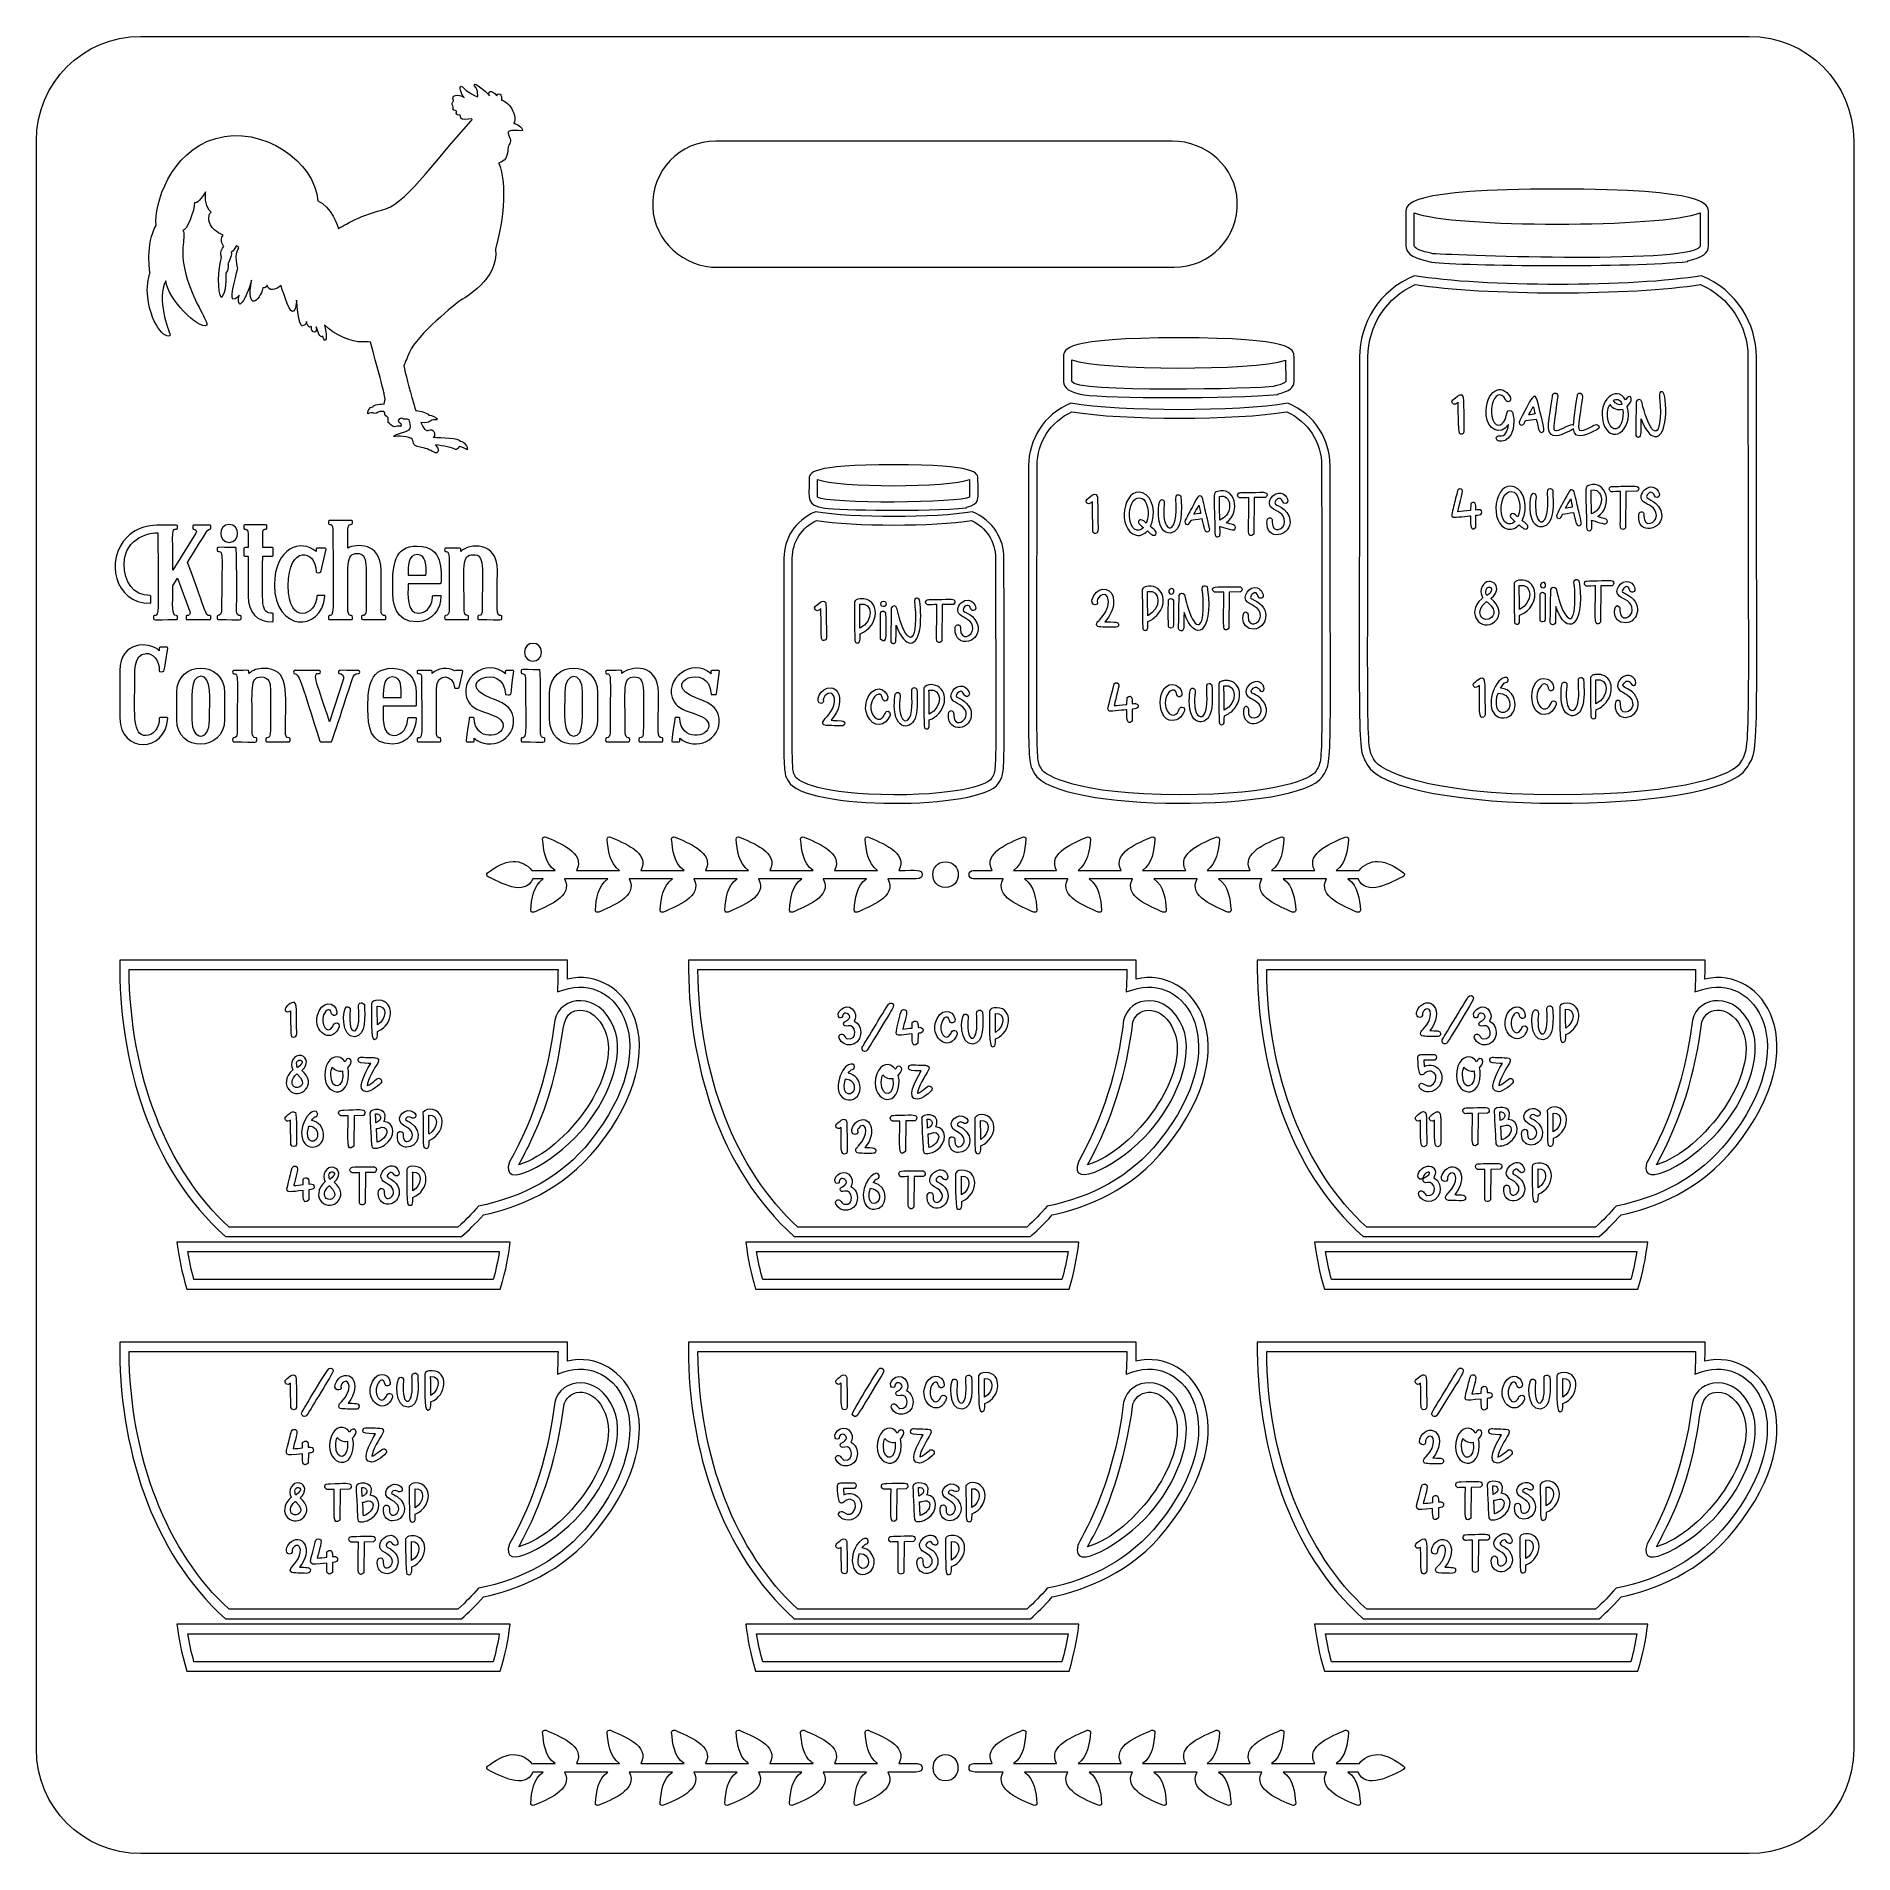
# Model space of a CAD drawing. Header units: inches. Extents: x 22.21 to 28.21, y -15.48 to -9.48.
import ezdxf

# ---------------------------------------------------------------- set-up
doc = ezdxf.new("R2010")
doc.units = ezdxf.units.IN
doc.header["$MEASUREMENT"] = 0
doc.layers.add('_U+0421_U+043B_U+043E_U+0439 1', color=7, linetype='Continuous')

# ---------------------------------------------------------------- blocks, each defined once
blk = doc.blocks.new('block 2')
at = {"layer": '_U+0421_U+043B_U+043E_U+0439 1', "color": 7, "lineweight": 9, "true_color": 0xffffff}
for points in [[(24.7608, -10.9458), (24.7608, -10.9254), (24.7608, -10.8976), (25.0395, -10.8976), (25.3182, -10.8976), (25.3182, -10.9254), (25.3182, -10.9458), (25.3182, -11.0145), (25.3268, -11.026), (25.2807, -11.0381), (25.2807, -11.0381), (25.2807, -11.0399), (25.2807, -11.0399), (25.1451, -11.0528), (24.8618, -11.0477), (24.8121, -11.0412), (24.7495, -11.0289), (24.7608, -11.0153), (24.7608, -10.9458)], [(25.2904, -10.9467), (25.2904, -10.9467), (25.2903, -10.9466), (25.2902, -10.9465), (25.2264, -10.9737), (24.8527, -10.9737), (24.7889, -10.9465), (24.7888, -10.9466), (24.7887, -10.9467), (24.7886, -10.9467), (24.7886, -10.9467), (24.7886, -11.0047), (24.7886, -11.0047), (24.8214, -11.0284), (25.2636, -11.0239), (25.2904, -11.0047), (25.2904, -11.0047), (25.2904, -10.9467), (25.2904, -10.9467)]]:
    blk.add_open_spline(points, degree=3, knots=[0, 0, 0, 0, 1, 1, 1, 2, 2, 2, 3, 3, 3, 4, 4, 4, 5, 5, 5, 6, 6, 6, 6], dxfattribs=at)
blk = doc.blocks.new('block 3')
at = {"layer": '_U+0421_U+043B_U+043E_U+0439 1', "color": 7, "lineweight": 9, "true_color": 0xffffff}
for points, knots in [([(24.6915, -11.9418), (24.6722, -11.9049), (24.6775, -11.9423), (24.6775, -11.2062), (24.6775, -11.1434), (24.7126, -11.0825), (24.7815, -11.0531), (24.905, -11.0743), (25.1771, -11.0743), (25.3001, -11.0531), (25.3694, -11.0827), (25.4041, -11.1439), (25.4041, -11.2062), (25.4041, -11.9443), (25.4111, -11.9086), (25.3858, -11.9494), (25.3311, -12.038), (24.7429, -12.0398), (24.6915, -11.9418)], [0, 0, 0, 0, 1, 1, 1, 2, 2, 2, 3, 3, 3, 4, 4, 4, 5, 5, 5, 6, 6, 6, 6]), ([(24.7161, -11.9289), (24.7227, -11.9413), (24.7974, -11.9875), (25.0408, -11.9875), (25.2766, -11.9875), (25.3537, -11.9485), (25.3622, -11.9348), (25.3818, -11.9031), (25.3764, -11.9431), (25.3764, -11.2062), (25.3764, -11.1526), (25.3452, -11.1042), (25.2966, -11.0819), (25.1747, -11.1017), (24.9068, -11.1017), (24.785, -11.0819), (24.7365, -11.1042), (24.7053, -11.1526), (24.7053, -11.2062), (24.7053, -11.9439), (24.701, -11.9001), (24.7161, -11.9289)], [0, 0, 0, 0, 1, 1, 1, 2, 2, 2, 3, 3, 3, 4, 4, 4, 5, 5, 5, 6, 6, 6, 7, 7, 7, 7])]:
    blk.add_open_spline(points, degree=3, knots=knots, dxfattribs=at)
blk = doc.blocks.new('block 4')
at = {"layer": '_U+0421_U+043B_U+043E_U+0439 1', "color": 7, "lineweight": 9, "true_color": 0xffffff}
for points, knots in [([(25.6009, -10.6233), (25.6009, -10.6233), (25.6009, -10.5402), (25.6009, -10.5402), (25.6009, -10.5172), (25.6009, -10.4788), (25.9813, -10.4788), (26.3617, -10.4788), (26.3617, -10.5172), (26.3617, -10.5402), (26.3617, -10.5402), (26.3617, -10.6233), (26.3617, -10.6233), (26.3617, -10.6427), (26.3465, -10.6548), (26.3098, -10.6638), (26.3098, -10.6638), (26.3098, -10.6656), (26.3098, -10.6656), (26.1549, -10.6816), (25.7448, -10.6772), (25.6675, -10.667), (25.6202, -10.6578), (25.6009, -10.6451), (25.6009, -10.6233)], [0, 0, 0, 0, 1, 1, 1, 2, 2, 2, 3, 3, 3, 4, 4, 4, 5, 5, 5, 6, 6, 6, 7, 7, 7, 8, 8, 8, 8]), ([(26.3341, -10.624), (26.3341, -10.624), (26.334, -10.5527), (26.334, -10.5527), (26.2247, -10.5876), (25.7281, -10.5871), (25.6286, -10.5514), (25.6286, -10.5514), (25.6286, -10.6233), (25.6286, -10.6233), (25.6268, -10.6611), (26.2547, -10.6472), (26.2931, -10.6391), (26.3294, -10.6316), (26.334, -10.6241), (26.3341, -10.624)], [0, 0, 0, 0, 1, 1, 1, 2, 2, 2, 3, 3, 3, 4, 4, 4, 5, 5, 5, 5])]:
    blk.add_open_spline(points, degree=3, knots=knots, dxfattribs=at)
blk = doc.blocks.new('block 5')
at = {"layer": '_U+0421_U+043B_U+043E_U+0439 1', "color": 7, "lineweight": 9, "true_color": 0xffffff}
for points, knots in [([(25.5042, -11.9164), (25.4783, -11.8669), (25.4855, -11.9186), (25.4855, -10.9007), (25.4855, -10.8158), (25.5333, -10.7333), (25.6248, -10.6943), (25.7946, -10.7235), (26.173, -10.7232), (26.3414, -10.6943), (26.4325, -10.7331), (26.4806, -10.8155), (26.4806, -10.9007), (26.4806, -11.9107), (26.4903, -11.8713), (26.4561, -11.9266), (26.3825, -12.0456), (25.573, -12.0478), (25.5042, -11.9164)], [0, 0, 0, 0, 1, 1, 1, 2, 2, 2, 3, 3, 3, 4, 4, 4, 5, 5, 5, 6, 6, 6, 6]), ([(25.5288, -11.9035), (25.5381, -11.9213), (25.6425, -11.9875), (25.9831, -11.9875), (26.3118, -11.9875), (26.4203, -11.9316), (26.4324, -11.912), (26.4607, -11.8664), (26.4529, -11.9202), (26.4529, -10.9007), (26.4529, -10.8238), (26.4079, -10.7546), (26.3379, -10.7231), (26.1699, -10.7507), (25.7965, -10.7508), (25.6283, -10.7231), (25.5583, -10.7546), (25.5133, -10.8238), (25.5133, -10.9007), (25.5133, -11.921), (25.5071, -11.8621), (25.5288, -11.9035)], [0, 0, 0, 0, 1, 1, 1, 2, 2, 2, 3, 3, 3, 4, 4, 4, 5, 5, 5, 6, 6, 6, 7, 7, 7, 7])]:
    blk.add_open_spline(points, degree=3, knots=knots, dxfattribs=at)
blk = doc.blocks.new('block 6')
at = {"layer": '_U+0421_U+043B_U+043E_U+0439 1', "color": 7, "lineweight": 9, "true_color": 0xffffff}
for points, knots in [([(26.731, -10.1748), (26.731, -10.1748), (26.731, -10.0646), (26.731, -10.0646), (26.731, -10.0378), (26.731, -9.9878), (27.2307, -9.9878), (27.7304, -9.9878), (27.7304, -10.0378), (27.7304, -10.0646), (27.7304, -10.0646), (27.7304, -10.1748), (27.7304, -10.1748), (27.7304, -10.1987), (27.7103, -10.2135), (27.6616, -10.2249), (27.6616, -10.2249), (27.6616, -10.2266), (27.6616, -10.2266), (27.4803, -10.2467), (26.9223, -10.2423), (26.8157, -10.2284), (26.7413, -10.2138), (26.731, -10.194), (26.731, -10.1748)], [0, 0, 0, 0, 1, 1, 1, 2, 2, 2, 3, 3, 3, 4, 4, 4, 5, 5, 5, 6, 6, 6, 7, 7, 7, 8, 8, 8, 8]), ([(27.7027, -10.1748), (27.7027, -10.1748), (27.7027, -10.0658), (27.7027, -10.0658), (27.579, -10.1159), (26.8825, -10.116), (26.7588, -10.0658), (26.7588, -10.0658), (26.7588, -10.1748), (26.7588, -10.1748), (26.7588, -10.1877), (26.8047, -10.1979), (26.8202, -10.2009), (26.9047, -10.2071), (27.7027, -10.2363), (27.7027, -10.1748)], [0, 0, 0, 0, 1, 1, 1, 2, 2, 2, 3, 3, 3, 4, 4, 4, 5, 5, 5, 5])]:
    blk.add_open_spline(points, degree=3, knots=knots, dxfattribs=at)
blk = doc.blocks.new('block 7')
at = {"layer": '_U+0421_U+043B_U+043E_U+0439 1', "color": 7, "lineweight": 9, "true_color": 0xffffff}
for points, knots in [([(27.8881, -10.5425), (27.8881, -11.89), (27.9001, -11.8288), (27.8561, -11.8999), (27.7606, -12.0545), (26.6921, -12.0579), (26.6024, -11.8867), (26.5688, -11.8225), (26.5781, -11.8932), (26.5781, -10.5425), (26.5781, -10.4318), (26.6409, -10.3238), (26.7588, -10.2736), (26.9815, -10.3119), (27.4846, -10.3119), (27.7074, -10.2736), (27.8236, -10.3231), (27.8881, -10.4299), (27.8881, -10.5425)], [0, 0, 0, 0, 1, 1, 1, 2, 2, 2, 3, 3, 3, 4, 4, 4, 5, 5, 5, 6, 6, 6, 6]), ([(27.8603, -10.5425), (27.8603, -10.4384), (27.7991, -10.3446), (27.704, -10.3024), (27.4819, -10.3393), (26.9842, -10.3393), (26.7622, -10.3024), (26.6671, -10.3446), (26.6059, -10.4384), (26.6059, -10.5425), (26.6059, -11.8941), (26.5975, -11.8174), (26.627, -11.8738), (26.6425, -11.9033), (26.787, -11.9875), (27.2331, -11.9875), (27.673, -11.9875), (27.8149, -11.9138), (27.8325, -11.8853), (27.8712, -11.8228), (27.8603, -11.8894), (27.8603, -10.5425)], [0, 0, 0, 0, 1, 1, 1, 2, 2, 2, 3, 3, 3, 4, 4, 4, 5, 5, 5, 6, 6, 6, 7, 7, 7, 7])]:
    blk.add_open_spline(points, degree=3, knots=knots, dxfattribs=at)
blk = doc.blocks.new('block 8')
at = {"layer": '_U+0421_U+043B_U+043E_U+0439 1', "color": 7, "lineweight": 9, "true_color": 0xffffff}
for points, knots in [([(27.1068, -10.7522), (27.1538, -10.6614), (27.157, -10.6529), (27.1683, -10.7), (27.1861, -10.7756), (27.1916, -10.7857), (27.1833, -10.7896), (27.1694, -10.796), (27.1696, -10.7775), (27.1615, -10.7472), (27.1508, -10.7486), (27.1372, -10.7504), (27.1264, -10.7522), (27.1233, -10.7584), (27.12, -10.7667), (27.1133, -10.7667), (27.1071, -10.7667), (27.1021, -10.7608), (27.1068, -10.7522)], [0, 0, 0, 0, 1, 1, 1, 2, 2, 2, 3, 3, 3, 4, 4, 4, 5, 5, 5, 6, 6, 6, 6]), ([(27.1366, -10.7331), (27.1399, -10.7326), (27.1542, -10.7305), (27.1574, -10.7301), (27.1557, -10.7226), (27.1534, -10.7128), (27.1516, -10.7052), (27.1448, -10.7176), (27.1376, -10.7312), (27.1366, -10.7331)], [0, 0, 0, 0, 1, 1, 1, 2, 2, 2, 3, 3, 3, 3])]:
    blk.add_open_spline(points, degree=3, knots=knots, dxfattribs=at)
blk = doc.blocks.new('block 9')
at = {"layer": '_U+0421_U+043B_U+043E_U+0439 1', "color": 7, "lineweight": 9, "true_color": 0xffffff}
for points, knots in [([(27.3823, -10.7579), (27.3635, -10.6868), (27.4252, -10.6316), (27.4565, -10.6837), (27.4578, -10.6817), (27.4568, -10.6832), (27.458, -10.6808), (27.4663, -10.6632), (27.4903, -10.6753), (27.4619, -10.7049), (27.4839, -10.787), (27.4041, -10.8357), (27.3823, -10.7579)], [0, 0, 0, 0, 1, 1, 1, 2, 2, 2, 3, 3, 3, 4, 4, 4, 4]), ([(27.4163, -10.6851), (27.4208, -10.7), (27.4375, -10.7009), (27.4439, -10.6984), (27.4392, -10.6773), (27.4227, -10.6819), (27.4163, -10.6851)], [0, 0, 0, 0, 1, 1, 1, 2, 2, 2, 2]), ([(27.418, -10.7789), (27.4391, -10.7855), (27.4532, -10.7412), (27.4464, -10.7141), (27.4297, -10.7193), (27.4138, -10.7121), (27.404, -10.6984), (27.3875, -10.7306), (27.3996, -10.7725), (27.418, -10.7789)], [0, 0, 0, 0, 1, 1, 1, 2, 2, 2, 3, 3, 3, 3])]:
    blk.add_open_spline(points, degree=3, knots=knots, dxfattribs=at)
blk = doc.blocks.new('block 10')
at = {"layer": '_U+0421_U+043B_U+043E_U+0439 1', "color": 7, "lineweight": 9, "true_color": 0xffffff}
blk.add_lwpolyline([(27.4948, -10.8014), (27.4948, -10.8013), (27.4948, -10.8013), (27.4948, -10.8014)], dxfattribs=at)
blk.add_open_spline([(27.4898, -10.7982), (27.4898, -10.7843), (27.4911, -10.6958), (27.4916, -10.6897), (27.4937, -10.6801), (27.5078, -10.6776), (27.5109, -10.6932), (27.5249, -10.7624), (27.5636, -10.835), (27.5705, -10.7438), (27.5754, -10.6806), (27.558, -10.6542), (27.5777, -10.6572), (27.595, -10.6601), (27.5995, -10.8357), (27.5413, -10.7999), (27.5258, -10.7895), (27.514, -10.7636), (27.5078, -10.746), (27.5068, -10.7883), (27.5099, -10.8033), (27.5016, -10.8057), (27.4983, -10.8067), (27.4957, -10.8068), (27.4925, -10.804), (27.4909, -10.8026), (27.4898, -10.8005), (27.4898, -10.7982)], degree=3, knots=[0, 0, 0, 0, 1, 1, 1, 2, 2, 2, 3, 3, 3, 4, 4, 4, 5, 5, 5, 6, 6, 6, 7, 7, 7, 8, 8, 8, 9, 9, 9, 9], dxfattribs=at)
blk = doc.blocks.new('block 11')
at = {"layer": '_U+0421_U+043B_U+043E_U+0439 1', "color": 7, "lineweight": 9, "true_color": 0xffffff}
blk.add_lwpolyline([(26.9083, -10.981), (26.9083, -10.981), (26.9083, -10.981), (26.9083, -10.981)], dxfattribs=at)
blk.add_open_spline([(26.9446, -11.0665), (26.9387, -11.067), (26.8927, -11.072), (26.8874, -11.0712), (26.8789, -11.0676), (26.8829, -11.0582), (26.8851, -11.0494), (26.8893, -11.0322), (26.8942, -11.0125), (26.8987, -10.995), (26.9004, -10.9889), (26.9016, -10.9781), (26.908, -10.9776), (26.926, -10.9764), (26.9164, -10.9928), (26.9021, -11.0531), (26.9145, -11.052), (26.9269, -11.0509), (26.9448, -11.049), (26.9448, -11.049), (26.945, -11.0265), (26.945, -11.0265), (26.9496, -11.0223), (26.9544, -11.02), (26.959, -11.0243), (26.9631, -11.0284), (26.9621, -11.0411), (26.9621, -11.0472), (26.9651, -11.0468), (26.9673, -11.0466), (26.9686, -11.0465), (26.9809, -11.0455), (26.9838, -11.0524), (26.9811, -11.0583), (26.9788, -11.0641), (26.9686, -11.0639), (26.9621, -11.0646), (26.9621, -11.0646), (26.9619, -11.1043), (26.9619, -11.1043), (26.9412, -11.1236), (26.945, -11.0851), (26.9446, -11.0665)], degree=3, knots=[0, 0, 0, 0, 1, 1, 1, 2, 2, 2, 3, 3, 3, 4, 4, 4, 5, 5, 5, 6, 6, 6, 7, 7, 7, 8, 8, 8, 9, 9, 9, 10, 10, 10, 11, 11, 11, 12, 12, 12, 13, 13, 13, 14, 14, 14, 14], dxfattribs=at)
blk = doc.blocks.new('block 12')
at = {"layer": '_U+0421_U+043B_U+043E_U+0439 1', "color": 7, "lineweight": 9, "true_color": 0xffffff}
for points, knots in [([(26.9814, -11.3402), (26.9815, -11.3401), (26.9846, -11.3373), (26.9848, -11.3372), (26.9789, -11.3288), (26.9777, -11.3173), (26.9797, -11.3089), (26.995, -11.2544), (27.0641, -11.2971), (27.0117, -11.339), (27.0399, -11.3622), (27.0506, -11.3929), (27.0239, -11.4162), (26.982, -11.4511), (26.9255, -11.39), (26.9814, -11.3402)], [0, 0, 0, 0, 1, 1, 1, 2, 2, 2, 3, 3, 3, 4, 4, 4, 5, 5, 5, 5]), ([(26.9982, -11.3299), (27.0314, -11.3099), (27.0032, -11.2881), (26.9964, -11.3108), (26.9946, -11.3168), (26.9948, -11.3236), (26.9982, -11.3299)], [0, 0, 0, 0, 1, 1, 1, 2, 2, 2, 2]), ([(27.0012, -11.353), (27.0002, -11.3523), (26.9975, -11.35), (26.997, -11.3497), (26.9969, -11.3497), (26.996, -11.3504), (26.9943, -11.352), (26.958, -11.3844), (26.9811, -11.4142), (27.0033, -11.408), (27.0171, -11.4038), (27.038, -11.3824), (27.0012, -11.353)], [0, 0, 0, 0, 1, 1, 1, 2, 2, 2, 3, 3, 3, 4, 4, 4, 4])]:
    blk.add_open_spline(points, degree=3, knots=knots, dxfattribs=at)
blk = doc.blocks.new('block 13')
at = {"layer": '_U+0421_U+043B_U+043E_U+0439 1', "color": 7, "lineweight": 9, "true_color": 0xffffff}
for points, knots in [([(27.0449, -11.7331), (26.9988, -11.7239), (27.0057, -11.6506), (27.0383, -11.6126), (27.0675, -11.5803), (27.0784, -11.6168), (27.06, -11.6168), (27.056, -11.6168), (27.0456, -11.6315), (27.0434, -11.635), (27.1101, -11.6409), (27.105, -11.7427), (27.0449, -11.7331)], [0, 0, 0, 0, 1, 1, 1, 2, 2, 2, 3, 3, 3, 4, 4, 4, 4]), ([(27.0353, -11.6522), (27.0234, -11.6819), (27.0297, -11.7224), (27.0558, -11.7158), (27.0882, -11.707), (27.0772, -11.6487), (27.0353, -11.6522)], [0, 0, 0, 0, 1, 1, 1, 2, 2, 2, 2])]:
    blk.add_open_spline(points, degree=3, knots=knots, dxfattribs=at)
blk = doc.blocks.new('block 14')
at = {"layer": '_U+0421_U+043B_U+043E_U+0439 1', "color": 7, "lineweight": 9, "true_color": 0xffffff}
blk.add_lwpolyline([(24.9239, -11.4811), (24.9239, -11.4811), (24.9239, -11.4811), (24.9239, -11.4811)], dxfattribs=at)
for points, knots in [([(24.9104, -11.3507), (24.9139, -11.345), (24.9159, -11.341), (24.9296, -11.3402), (24.9982, -11.3368), (24.9943, -11.4312), (24.929, -11.4564), (24.929, -11.4564), (24.9288, -11.4669), (24.9288, -11.4669), (24.9286, -11.474), (24.9298, -11.4826), (24.9237, -11.4853), (24.9197, -11.4877), (24.9148, -11.4852), (24.9129, -11.4821), (24.9105, -11.4821), (24.9105, -11.3535), (24.9104, -11.3507)], [0, 0, 0, 0, 1, 1, 1, 2, 2, 2, 3, 3, 3, 4, 4, 4, 5, 5, 5, 6, 6, 6, 6]), ([(24.9278, -11.3581), (24.928, -11.3838), (24.9282, -11.4285), (24.9287, -11.4377), (24.9745, -11.4155), (24.9723, -11.349), (24.9278, -11.3581)], [0, 0, 0, 0, 1, 1, 1, 2, 2, 2, 2])]:
    blk.add_open_spline(points, degree=3, knots=knots, dxfattribs=at)
blk = doc.blocks.new('block 15')
at = {"layer": '_U+0421_U+043B_U+043E_U+0439 1', "color": 7, "lineweight": 9, "true_color": 0xffffff}
blk.add_lwpolyline([(25.0353, -11.4828), (25.0353, -11.4828), (25.0353, -11.4828), (25.0353, -11.4828)], dxfattribs=at)
blk.add_open_spline([(25.0303, -11.4797), (25.0303, -11.4603), (25.0318, -11.3766), (25.0321, -11.3713), (25.0343, -11.3615), (25.0483, -11.3591), (25.0514, -11.3746), (25.0659, -11.4462), (25.1042, -11.5147), (25.111, -11.4253), (25.1142, -11.3825), (25.1087, -11.3612), (25.1083, -11.3473), (25.1083, -11.3375), (25.1205, -11.3358), (25.1242, -11.3429), (25.1295, -11.3534), (25.1298, -11.4115), (25.1282, -11.4287), (25.1198, -11.5052), (25.0764, -11.5061), (25.0483, -11.4275), (25.0482, -11.4321), (25.0478, -11.4766), (25.0471, -11.481), (25.0446, -11.4891), (25.0375, -11.4894), (25.033, -11.4854), (25.0314, -11.4841), (25.0303, -11.4819), (25.0303, -11.4797)], degree=3, knots=[0, 0, 0, 0, 1, 1, 1, 2, 2, 2, 3, 3, 3, 4, 4, 4, 5, 5, 5, 6, 6, 6, 7, 7, 7, 8, 8, 8, 9, 9, 9, 10, 10, 10, 10], dxfattribs=at)
blk = doc.blocks.new('block 16')
at = {"layer": '_U+0421_U+043B_U+043E_U+0439 1', "color": 7, "lineweight": 9, "true_color": 0xffffff}
for points, knots in [([(25.1576, -11.7402), (25.1575, -11.7449), (25.1582, -11.7642), (25.1549, -11.7674), (25.1501, -11.7722), (25.1439, -11.7697), (25.1415, -11.7659), (25.1397, -11.7642), (25.1391, -11.637), (25.1391, -11.6345), (25.1485, -11.619), (25.1765, -11.6212), (25.1916, -11.6329), (25.2237, -11.6591), (25.2077, -11.721), (25.1576, -11.7402)], [0, 0, 0, 0, 1, 1, 1, 2, 2, 2, 3, 3, 3, 4, 4, 4, 5, 5, 5, 5]), ([(25.1565, -11.6419), (25.1567, -11.6711), (25.1568, -11.7123), (25.1573, -11.7215), (25.2028, -11.6995), (25.2011, -11.6328), (25.1565, -11.6419)], [0, 0, 0, 0, 1, 1, 1, 2, 2, 2, 2])]:
    blk.add_open_spline(points, degree=3, knots=knots, dxfattribs=at)
blk = doc.blocks.new('block 17')
at = {"layer": '_U+0421_U+043B_U+043E_U+0439 1', "color": 7, "lineweight": 9, "true_color": 0xffffff}
for points, knots in [([(25.8618, -10.9906), (25.8962, -11.0031), (25.9082, -11.0606), (25.8876, -11.1018), (25.8965, -11.1094), (25.9117, -11.1186), (25.9049, -11.1275), (25.8978, -11.1361), (25.8866, -11.124), (25.8777, -11.1163), (25.8669, -11.1268), (25.8559, -11.1332), (25.8404, -11.1303), (25.7753, -11.1147), (25.7962, -10.968), (25.8618, -10.9906)], [0, 0, 0, 0, 1, 1, 1, 2, 2, 2, 3, 3, 3, 4, 4, 4, 5, 5, 5, 5]), ([(25.8508, -11.1134), (25.8562, -11.1122), (25.8605, -11.1088), (25.8644, -11.105), (25.8605, -11.1018), (25.8559, -11.0982), (25.8523, -11.0948), (25.8426, -11.0855), (25.8519, -11.0724), (25.8653, -11.0833), (25.8658, -11.0837), (25.8708, -11.0879), (25.8738, -11.0904), (25.8888, -11.0557), (25.8744, -11.0147), (25.8607, -11.009), (25.8094, -10.9874), (25.8032, -11.1218), (25.8508, -11.1134)], [0, 0, 0, 0, 1, 1, 1, 2, 2, 2, 3, 3, 3, 4, 4, 4, 5, 5, 5, 6, 6, 6, 6])]:
    blk.add_open_spline(points, degree=3, knots=knots, dxfattribs=at)
blk = doc.blocks.new('block 18')
at = {"layer": '_U+0421_U+043B_U+043E_U+0439 1', "color": 7, "lineweight": 9, "true_color": 0xffffff}
for points, knots in [([(26.0028, -11.0805), (26.0113, -11.0641), (26.0235, -11.0414), (26.0319, -11.0259), (26.0341, -11.0219), (26.0435, -11.0028), (26.0476, -11.0012), (26.0512, -10.9997), (26.0573, -11.0017), (26.0592, -11.0076), (26.0609, -11.0136), (26.0705, -11.0549), (26.0719, -11.061), (26.0723, -11.0626), (26.0832, -11.1092), (26.0832, -11.1107), (26.0832, -11.1163), (26.0793, -11.1192), (26.0748, -11.1192), (26.0646, -11.1192), (26.0648, -11.1049), (26.0574, -11.0756), (26.0405, -11.0777), (26.0285, -11.0795), (26.0224, -11.0805), (26.0224, -11.0805), (26.0219, -11.0814), (26.0202, -11.0848), (26.0173, -11.0901), (26.0152, -11.095), (26.0093, -11.095), (26.0031, -11.095), (25.9981, -11.0892), (26.0028, -11.0805)], [0, 0, 0, 0, 1, 1, 1, 2, 2, 2, 3, 3, 3, 4, 4, 4, 5, 5, 5, 6, 6, 6, 7, 7, 7, 8, 8, 8, 9, 9, 9, 10, 10, 10, 11, 11, 11, 11]), ([(26.031, -11.0614), (26.031, -11.0614), (26.0469, -11.0593), (26.0533, -11.0584), (26.0533, -11.0584), (26.053, -11.0529), (26.0479, -11.031), (26.039, -11.0472), (26.0384, -11.0475), (26.031, -11.0614)], [0, 0, 0, 0, 1, 1, 1, 2, 2, 2, 3, 3, 3, 3])]:
    blk.add_open_spline(points, degree=3, knots=knots, dxfattribs=at)
blk = doc.blocks.new('block 19')
at = {"layer": '_U+0421_U+043B_U+043E_U+0439 1', "color": 7, "lineweight": 9, "true_color": 0xffffff}
for points, knots in [([(26.1095, -10.9859), (26.1643, -10.9674), (26.1902, -11.0515), (26.1375, -11.0891), (26.1375, -11.0891), (26.1465, -11.0917), (26.1465, -11.0917), (26.1505, -11.0929), (26.1581, -11.095), (26.162, -11.0964), (26.1642, -11.0973), (26.1662, -11.0981), (26.1676, -11.1001), (26.1693, -11.1031), (26.1693, -11.1061), (26.1679, -11.1088), (26.1644, -11.1152), (26.1589, -11.1131), (26.1522, -11.1113), (26.1422, -11.1086), (26.131, -11.1052), (26.1209, -11.1023), (26.1194, -11.1019), (26.1181, -11.1015), (26.1171, -11.1012), (26.1172, -11.1058), (26.1175, -11.1183), (26.1175, -11.1224), (26.1175, -11.1257), (26.1176, -11.1306), (26.1154, -11.133), (26.1143, -11.1343), (26.112, -11.1356), (26.1087, -11.136), (26.1037, -11.1353), (26.1019, -11.1334), (26.1011, -11.1296), (26.1002, -11.1252), (26.0998, -11.1024), (26.0997, -11.098), (26.0973, -10.9846), (26.0935, -10.9911), (26.1095, -10.9859)], [0, 0, 0, 0, 1, 1, 1, 2, 2, 2, 3, 3, 3, 4, 4, 4, 5, 5, 5, 6, 6, 6, 7, 7, 7, 8, 8, 8, 9, 9, 9, 10, 10, 10, 11, 11, 11, 12, 12, 12, 13, 13, 13, 14, 14, 14, 14]), ([(26.1166, -11.0802), (26.1318, -11.0759), (26.1488, -11.0573), (26.1491, -11.0317), (26.1491, -11.0109), (26.1333, -10.9959), (26.1151, -11.0024), (26.1151, -11.0133), (26.1166, -11.0704), (26.1166, -11.0802)], [0, 0, 0, 0, 1, 1, 1, 2, 2, 2, 3, 3, 3, 3])]:
    blk.add_open_spline(points, degree=3, knots=knots, dxfattribs=at)
blk = doc.blocks.new('block 20')
at = {"layer": '_U+0421_U+043B_U+043E_U+0439 1', "color": 7, "lineweight": 9, "true_color": 0xffffff}
for points, knots in [([(25.9133, -11.3076), (25.9336, -11.3242), (25.9376, -11.3604), (25.9124, -11.3911), (25.9025, -11.4032), (25.8921, -11.4098), (25.8793, -11.4148), (25.8793, -11.4148), (25.879, -11.4254), (25.879, -11.4254), (25.879, -11.4282), (25.8789, -11.4358), (25.8784, -11.4384), (25.8778, -11.4409), (25.8767, -11.4424), (25.874, -11.4438), (25.8715, -11.4452), (25.8693, -11.4449), (25.8668, -11.4437), (25.8664, -11.4435), (25.8657, -11.443), (25.8649, -11.4424), (25.8637, -11.4415), (25.8635, -11.441), (25.8627, -11.4399), (25.8627, -11.4399), (25.8627, -11.4399), (25.8627, -11.4399), (25.8614, -11.4399), (25.8607, -11.3104), (25.8607, -11.3092), (25.8607, -11.3092), (25.8626, -11.3061), (25.8626, -11.3061), (25.8672, -11.2981), (25.8946, -11.2931), (25.9133, -11.3076)], [0, 0, 0, 0, 1, 1, 1, 2, 2, 2, 3, 3, 3, 4, 4, 4, 5, 5, 5, 6, 6, 6, 7, 7, 7, 8, 8, 8, 9, 9, 9, 10, 10, 10, 11, 11, 11, 12, 12, 12, 12]), ([(25.8781, -11.3166), (25.8784, -11.3527), (25.8785, -11.3871), (25.879, -11.3961), (25.9241, -11.3743), (25.9233, -11.3074), (25.8781, -11.3166)], [0, 0, 0, 0, 1, 1, 1, 2, 2, 2, 2])]:
    blk.add_open_spline(points, degree=3, knots=knots, dxfattribs=at)
blk = doc.blocks.new('block 21')
at = {"layer": '_U+0421_U+043B_U+043E_U+0439 1', "color": 7, "lineweight": 9, "true_color": 0xffffff}
blk.add_lwpolyline([(25.9536, -11.3204), (25.9536, -11.3204), (25.9536, -11.3204), (25.9536, -11.3204)], dxfattribs=at)
blk.add_open_spline([(25.952, -11.3234), (25.9436, -11.3192), (25.9483, -11.3066), (25.9567, -11.3062), (25.971, -11.3062), (25.966, -11.3299), (25.952, -11.3234)], degree=3, knots=[0, 0, 0, 0, 1, 1, 1, 2, 2, 2, 2], dxfattribs=at)
blk = doc.blocks.new('block 22')
at = {"layer": '_U+0421_U+043B_U+043E_U+0439 1', "color": 7, "lineweight": 9, "true_color": 0xffffff}
for points, knots in [([(26.1821, -11.6582), (26.1821, -11.674), (26.1749, -11.6903), (26.1647, -11.7027), (26.1548, -11.7147), (26.1443, -11.7215), (26.1316, -11.7264), (26.1316, -11.7264), (26.1313, -11.737), (26.1313, -11.737), (26.1313, -11.7398), (26.1312, -11.7473), (26.1307, -11.75), (26.1302, -11.7526), (26.129, -11.7541), (26.1263, -11.7554), (26.1237, -11.7569), (26.1216, -11.7565), (26.1192, -11.7553), (26.1192, -11.7553), (26.119, -11.7552), (26.119, -11.7552), (26.1184, -11.7549), (26.1178, -11.7545), (26.1173, -11.7541), (26.1165, -11.7534), (26.1159, -11.7528), (26.1154, -11.7521), (26.1134, -11.7521), (26.113, -11.6229), (26.113, -11.6208), (26.113, -11.6208), (26.1149, -11.6177), (26.1149, -11.6177), (26.1174, -11.6133), (26.1221, -11.612), (26.1271, -11.6111), (26.1299, -11.6104), (26.1321, -11.61), (26.1398, -11.6102), (26.146, -11.6104), (26.1484, -11.6109), (26.1523, -11.6121), (26.1575, -11.6139), (26.161, -11.6156), (26.1656, -11.6192), (26.1727, -11.625), (26.1777, -11.6329), (26.1805, -11.6427), (26.1816, -11.6469), (26.1821, -11.6504), (26.1821, -11.6582)], [0, 0, 0, 0, 1, 1, 1, 2, 2, 2, 3, 3, 3, 4, 4, 4, 5, 5, 5, 6, 6, 6, 7, 7, 7, 8, 8, 8, 9, 9, 9, 10, 10, 10, 11, 11, 11, 12, 12, 12, 13, 13, 13, 14, 14, 14, 15, 15, 15, 16, 16, 16, 17, 17, 17, 17]), ([(26.1304, -11.6282), (26.1306, -11.6572), (26.1308, -11.6989), (26.1313, -11.7077), (26.1763, -11.6866), (26.1754, -11.6189), (26.1304, -11.6282)], [0, 0, 0, 0, 1, 1, 1, 2, 2, 2, 2])]:
    blk.add_open_spline(points, degree=3, knots=knots, dxfattribs=at)
blk = doc.blocks.new('block 23')
at = {"layer": '_U+0421_U+043B_U+043E_U+0439 1', "color": 7, "lineweight": 9, "true_color": 0xffffff}
blk.add_lwpolyline([(26.2582, -11.6406), (26.2582, -11.6406), (26.2582, -11.6406), (26.2582, -11.6406)], dxfattribs=at)
blk.add_open_spline([(26.1947, -11.7079), (26.1953, -11.6942), (26.2062, -11.6931), (26.2108, -11.6998), (26.2123, -11.702), (26.2121, -11.7081), (26.2121, -11.7108), (26.2121, -11.725), (26.2161, -11.7358), (26.2303, -11.7347), (26.2558, -11.7326), (26.2627, -11.6964), (26.2344, -11.6773), (26.2252, -11.671), (26.2084, -11.6659), (26.2044, -11.6558), (26.2008, -11.6477), (26.2028, -11.6348), (26.2139, -11.624), (26.239, -11.6008), (26.2635, -11.6213), (26.2635, -11.638), (26.2635, -11.6476), (26.2505, -11.6514), (26.2462, -11.6391), (26.2448, -11.6352), (26.2414, -11.6341), (26.2378, -11.6325), (26.2303, -11.6284), (26.2134, -11.6459), (26.2237, -11.6516), (26.2376, -11.6594), (26.2568, -11.6658), (26.2674, -11.6922), (26.2902, -11.7526), (26.1907, -11.7825), (26.1947, -11.7079)], degree=3, knots=[0, 0, 0, 0, 1, 1, 1, 2, 2, 2, 3, 3, 3, 4, 4, 4, 5, 5, 5, 6, 6, 6, 7, 7, 7, 8, 8, 8, 9, 9, 9, 10, 10, 10, 11, 11, 11, 12, 12, 12, 12], dxfattribs=at)
blk = doc.blocks.new('block 24')
at = {"layer": '_U+0421_U+043B_U+043E_U+0439 1', "color": 7, "lineweight": 9, "true_color": 0xffffff}
for points, knots in [([(27.089, -10.9704), (27.1235, -10.9829), (27.1355, -11.0404), (27.1149, -11.0817), (27.1238, -11.0892), (27.139, -11.0985), (27.1321, -11.1073), (27.1251, -11.1159), (27.1139, -11.1039), (27.105, -11.0961), (27.0942, -11.1066), (27.0832, -11.113), (27.0677, -11.1101), (27.0026, -11.0945), (27.0235, -10.9478), (27.089, -10.9704)], [0, 0, 0, 0, 1, 1, 1, 2, 2, 2, 3, 3, 3, 4, 4, 4, 5, 5, 5, 5]), ([(27.078, -11.0932), (27.0834, -11.0921), (27.0877, -11.0886), (27.0916, -11.0849), (27.0878, -11.0816), (27.0832, -11.078), (27.0796, -11.0746), (27.0699, -11.0653), (27.0792, -11.0522), (27.0925, -11.0631), (27.0931, -11.0636), (27.0981, -11.0678), (27.101, -11.0702), (27.1161, -11.0356), (27.1017, -10.9946), (27.088, -10.9888), (27.0367, -10.9672), (27.0305, -11.1016), (27.078, -11.0932)], [0, 0, 0, 0, 1, 1, 1, 2, 2, 2, 3, 3, 3, 4, 4, 4, 5, 5, 5, 6, 6, 6, 6])]:
    blk.add_open_spline(points, degree=3, knots=knots, dxfattribs=at)
blk = doc.blocks.new('block 25')
at = {"layer": '_U+0421_U+043B_U+043E_U+0439 1', "color": 7, "lineweight": 9, "true_color": 0xffffff}
for points, knots in [([(27.2301, -11.0604), (27.2386, -11.0439), (27.2507, -11.0212), (27.2591, -11.0058), (27.2613, -11.0018), (27.2708, -10.9827), (27.2749, -10.9811), (27.2784, -10.9795), (27.2846, -10.9815), (27.2864, -10.9875), (27.2882, -10.9935), (27.2977, -11.0347), (27.2992, -11.0409), (27.2995, -11.0424), (27.3105, -11.089), (27.3105, -11.0906), (27.3105, -11.0962), (27.3066, -11.099), (27.302, -11.099), (27.2919, -11.099), (27.292, -11.0848), (27.2847, -11.0554), (27.2678, -11.0575), (27.2557, -11.0593), (27.2496, -11.0604), (27.2496, -11.0604), (27.2491, -11.0612), (27.2474, -11.0646), (27.2445, -11.07), (27.2424, -11.0749), (27.2366, -11.0749), (27.2303, -11.0749), (27.2254, -11.0691), (27.2301, -11.0604)], [0, 0, 0, 0, 1, 1, 1, 2, 2, 2, 3, 3, 3, 4, 4, 4, 5, 5, 5, 6, 6, 6, 7, 7, 7, 8, 8, 8, 9, 9, 9, 10, 10, 10, 11, 11, 11, 11]), ([(27.2582, -11.0413), (27.2582, -11.0413), (27.2742, -11.0391), (27.2806, -11.0382), (27.2806, -11.0382), (27.2803, -11.0327), (27.2751, -11.0108), (27.2662, -11.0271), (27.2657, -11.0274), (27.2582, -11.0413)], [0, 0, 0, 0, 1, 1, 1, 2, 2, 2, 3, 3, 3, 3])]:
    blk.add_open_spline(points, degree=3, knots=knots, dxfattribs=at)
blk = doc.blocks.new('block 26')
at = {"layer": '_U+0421_U+043B_U+043E_U+0439 1', "color": 7, "lineweight": 9, "true_color": 0xffffff}
for points, knots in [([(27.3368, -10.9657), (27.3915, -10.9473), (27.4175, -11.0313), (27.3648, -11.069), (27.3648, -11.069), (27.3737, -11.0716), (27.3737, -11.0716), (27.3777, -11.0727), (27.3854, -11.0748), (27.3892, -11.0763), (27.3915, -11.0771), (27.3935, -11.078), (27.3948, -11.0799), (27.3966, -11.083), (27.3966, -11.0859), (27.3951, -11.0887), (27.3917, -11.095), (27.3862, -11.0929), (27.3795, -11.0911), (27.3694, -11.0885), (27.3582, -11.0851), (27.3481, -11.0822), (27.3466, -11.0817), (27.3453, -11.0814), (27.3443, -11.0811), (27.3444, -11.0857), (27.3448, -11.0981), (27.3448, -11.1022), (27.3448, -11.1056), (27.3448, -11.1104), (27.3426, -11.1129), (27.3415, -11.1142), (27.3393, -11.1155), (27.3359, -11.1159), (27.331, -11.1151), (27.3291, -11.1133), (27.3284, -11.1094), (27.3275, -11.105), (27.327, -11.0823), (27.3269, -11.0778), (27.3246, -10.9644), (27.3207, -10.9709), (27.3368, -10.9657)], [0, 0, 0, 0, 1, 1, 1, 2, 2, 2, 3, 3, 3, 4, 4, 4, 5, 5, 5, 6, 6, 6, 7, 7, 7, 8, 8, 8, 9, 9, 9, 10, 10, 10, 11, 11, 11, 12, 12, 12, 13, 13, 13, 14, 14, 14, 14]), ([(27.3438, -11.0601), (27.3591, -11.0557), (27.3761, -11.0371), (27.3763, -11.0115), (27.3763, -10.9908), (27.3605, -10.9758), (27.3424, -10.9822), (27.3424, -10.9932), (27.3438, -11.0502), (27.3438, -11.0601)], [0, 0, 0, 0, 1, 1, 1, 2, 2, 2, 3, 3, 3, 3])]:
    blk.add_open_spline(points, degree=3, knots=knots, dxfattribs=at)
blk = doc.blocks.new('block 27')
at = {"layer": '_U+0421_U+043B_U+043E_U+0439 1', "color": 7, "lineweight": 9, "true_color": 0xffffff}
for points, knots in [([(27.1405, -11.2874), (27.1609, -11.304), (27.1649, -11.3403), (27.1397, -11.3709), (27.1297, -11.3831), (27.1194, -11.3896), (27.1065, -11.3946), (27.1065, -11.3946), (27.1063, -11.4052), (27.1063, -11.4052), (27.1062, -11.408), (27.1062, -11.4156), (27.1056, -11.4182), (27.1051, -11.4208), (27.104, -11.4223), (27.1012, -11.4236), (27.0987, -11.4251), (27.0965, -11.4248), (27.0941, -11.4235), (27.0937, -11.4233), (27.0929, -11.4229), (27.0922, -11.4223), (27.091, -11.4213), (27.0907, -11.4208), (27.09, -11.4197), (27.09, -11.4197), (27.09, -11.4197), (27.09, -11.4197), (27.0887, -11.4197), (27.088, -11.2903), (27.088, -11.289), (27.088, -11.289), (27.0898, -11.286), (27.0898, -11.286), (27.0944, -11.278), (27.1218, -11.2729), (27.1405, -11.2874)], [0, 0, 0, 0, 1, 1, 1, 2, 2, 2, 3, 3, 3, 4, 4, 4, 5, 5, 5, 6, 6, 6, 7, 7, 7, 8, 8, 8, 9, 9, 9, 10, 10, 10, 11, 11, 11, 12, 12, 12, 12]), ([(27.1054, -11.2964), (27.1056, -11.3326), (27.1057, -11.3669), (27.1062, -11.3759), (27.1514, -11.3541), (27.1506, -11.2873), (27.1054, -11.2964)], [0, 0, 0, 0, 1, 1, 1, 2, 2, 2, 2])]:
    blk.add_open_spline(points, degree=3, knots=knots, dxfattribs=at)
blk = doc.blocks.new('block 28')
at = {"layer": '_U+0421_U+043B_U+043E_U+0439 1', "color": 7, "lineweight": 9, "true_color": 0xffffff}
blk.add_lwpolyline([(27.1809, -11.3002), (27.1809, -11.3002), (27.1809, -11.3002), (27.1809, -11.3002)], dxfattribs=at)
blk.add_open_spline([(27.1793, -11.3033), (27.1709, -11.299), (27.1756, -11.2864), (27.184, -11.286), (27.1982, -11.286), (27.1933, -11.3097), (27.1793, -11.3033)], degree=3, knots=[0, 0, 0, 0, 1, 1, 1, 2, 2, 2, 2], dxfattribs=at)
blk = doc.blocks.new('block 29')
at = {"layer": '_U+0421_U+043B_U+043E_U+0439 1', "color": 7, "lineweight": 9, "true_color": 0xffffff}
for points, knots in [([(27.4093, -11.638), (27.4093, -11.6538), (27.4022, -11.6701), (27.392, -11.6825), (27.3821, -11.6946), (27.3716, -11.7013), (27.3588, -11.7063), (27.3588, -11.7063), (27.3586, -11.7168), (27.3586, -11.7168), (27.3585, -11.7197), (27.3585, -11.7272), (27.3579, -11.7298), (27.3574, -11.7324), (27.3562, -11.734), (27.3535, -11.7352), (27.351, -11.7367), (27.3489, -11.7364), (27.3464, -11.7352), (27.3464, -11.7352), (27.3462, -11.7351), (27.3462, -11.7351), (27.3457, -11.7348), (27.3451, -11.7344), (27.3445, -11.7339), (27.3437, -11.7333), (27.3431, -11.7326), (27.3427, -11.732), (27.3406, -11.732), (27.3403, -11.6027), (27.3403, -11.6006), (27.3403, -11.6006), (27.3421, -11.5976), (27.3421, -11.5976), (27.3447, -11.5931), (27.3493, -11.5919), (27.3544, -11.5909), (27.3571, -11.5903), (27.3593, -11.5898), (27.367, -11.5901), (27.3732, -11.5902), (27.3757, -11.5907), (27.3795, -11.592), (27.3848, -11.5937), (27.3882, -11.5955), (27.3928, -11.599), (27.4, -11.6049), (27.405, -11.6127), (27.4078, -11.6225), (27.4088, -11.6267), (27.4093, -11.6303), (27.4093, -11.638)], [0, 0, 0, 0, 1, 1, 1, 2, 2, 2, 3, 3, 3, 4, 4, 4, 5, 5, 5, 6, 6, 6, 7, 7, 7, 8, 8, 8, 9, 9, 9, 10, 10, 10, 11, 11, 11, 12, 12, 12, 13, 13, 13, 14, 14, 14, 15, 15, 15, 16, 16, 16, 17, 17, 17, 17]), ([(27.3577, -11.608), (27.3579, -11.637), (27.358, -11.6787), (27.3585, -11.6876), (27.4036, -11.6665), (27.4027, -11.5988), (27.3577, -11.608)], [0, 0, 0, 0, 1, 1, 1, 2, 2, 2, 2])]:
    blk.add_open_spline(points, degree=3, knots=knots, dxfattribs=at)
blk = doc.blocks.new('block 30')
at = {"layer": '_U+0421_U+043B_U+043E_U+0439 1', "color": 7, "lineweight": 9, "true_color": 0xffffff}
blk.add_lwpolyline([(27.4855, -11.6204), (27.4855, -11.6204), (27.4855, -11.6204), (27.4855, -11.6204)], dxfattribs=at)
blk.add_open_spline([(27.422, -11.6877), (27.4226, -11.674), (27.4334, -11.673), (27.4381, -11.6796), (27.4396, -11.6818), (27.4393, -11.688), (27.4393, -11.6907), (27.4393, -11.7048), (27.4433, -11.7157), (27.4576, -11.7146), (27.483, -11.7124), (27.49, -11.6763), (27.4617, -11.6571), (27.4524, -11.6508), (27.4357, -11.6458), (27.4317, -11.6356), (27.428, -11.6276), (27.4301, -11.6146), (27.4412, -11.6039), (27.4662, -11.5807), (27.4907, -11.6011), (27.4907, -11.6179), (27.4907, -11.6274), (27.4777, -11.6313), (27.4734, -11.6189), (27.472, -11.6151), (27.4687, -11.6139), (27.4651, -11.6123), (27.4575, -11.6083), (27.4407, -11.6257), (27.451, -11.6314), (27.4649, -11.6392), (27.4841, -11.6456), (27.4946, -11.672), (27.5175, -11.7325), (27.418, -11.7623), (27.422, -11.6877)], degree=3, knots=[0, 0, 0, 0, 1, 1, 1, 2, 2, 2, 3, 3, 3, 4, 4, 4, 5, 5, 5, 6, 6, 6, 7, 7, 7, 8, 8, 8, 9, 9, 9, 10, 10, 10, 11, 11, 11, 12, 12, 12, 12], dxfattribs=at)
blk = doc.blocks.new('block 31')
at = {"layer": '_U+0421_U+043B_U+043E_U+0439 1', "color": 7, "lineweight": 9, "true_color": 0xffffff}
for points, knots in [([(23.3156, -12.6764), (23.3191, -12.6705), (23.322, -12.665), (23.3407, -12.6658), (23.3938, -12.6669), (23.3905, -12.7475), (23.3358, -12.7685), (23.3357, -12.7737), (23.3365, -12.7881), (23.3329, -12.7917), (23.3121, -12.8122), (23.3162, -12.748), (23.3156, -12.6764)], [0, 0, 0, 0, 1, 1, 1, 2, 2, 2, 3, 3, 3, 4, 4, 4, 4]), ([(23.3355, -12.7473), (23.3663, -12.7292), (23.3693, -12.6818), (23.3349, -12.6852), (23.3349, -12.6867), (23.3353, -12.7459), (23.3355, -12.7473)], [0, 0, 0, 0, 1, 1, 1, 2, 2, 2, 2])]:
    blk.add_open_spline(points, degree=3, knots=knots, dxfattribs=at)
blk = doc.blocks.new('block 32')
at = {"layer": '_U+0421_U+043B_U+043E_U+0439 1', "color": 7, "lineweight": 9, "true_color": 0xffffff}
for points, knots in [([(25.3562, -12.7009), (25.3598, -12.695), (25.3627, -12.6895), (25.3814, -12.6903), (25.4344, -12.6914), (25.4312, -12.772), (25.3765, -12.793), (25.3764, -12.7982), (25.3771, -12.8126), (25.3736, -12.8162), (25.3527, -12.8367), (25.3569, -12.7725), (25.3562, -12.7009)], [0, 0, 0, 0, 1, 1, 1, 2, 2, 2, 3, 3, 3, 4, 4, 4, 4]), ([(25.3761, -12.7719), (25.407, -12.7538), (25.41, -12.7063), (25.3756, -12.7098), (25.3756, -12.7113), (25.376, -12.7704), (25.3761, -12.7719)], [0, 0, 0, 0, 1, 1, 1, 2, 2, 2, 2])]:
    blk.add_open_spline(points, degree=3, knots=knots, dxfattribs=at)
blk = doc.blocks.new('block 33')
at = {"layer": '_U+0421_U+043B_U+043E_U+0439 1', "color": 7, "lineweight": 9, "true_color": 0xffffff}
for points, knots in [([(27.2388, -12.6865), (27.2424, -12.6806), (27.2453, -12.6751), (27.264, -12.6759), (27.317, -12.677), (27.3138, -12.7576), (27.2591, -12.7786), (27.259, -12.7838), (27.2598, -12.7982), (27.2562, -12.8018), (27.2354, -12.8223), (27.2395, -12.7581), (27.2388, -12.6865)], [0, 0, 0, 0, 1, 1, 1, 2, 2, 2, 3, 3, 3, 4, 4, 4, 4]), ([(27.2587, -12.7575), (27.2896, -12.7393), (27.2926, -12.6919), (27.2582, -12.6953), (27.2582, -12.6968), (27.2586, -12.756), (27.2587, -12.7575)], [0, 0, 0, 0, 1, 1, 1, 2, 2, 2, 2])]:
    blk.add_open_spline(points, degree=3, knots=knots, dxfattribs=at)
blk = doc.blocks.new('block 34')
at = {"layer": '_U+0421_U+043B_U+043E_U+0439 1', "color": 7, "lineweight": 9, "true_color": 0xffffff}
for points, knots in [([(23.0852, -12.8487), (23.1034, -12.8543), (23.1085, -12.8774), (23.0858, -12.8972), (23.1421, -12.9444), (23.0771, -12.9976), (23.0439, -12.962), (23.0304, -12.9481), (23.0288, -12.9193), (23.0564, -12.8952), (23.0445, -12.8752), (23.0588, -12.8413), (23.0852, -12.8487)], [0, 0, 0, 0, 1, 1, 1, 2, 2, 2, 3, 3, 3, 4, 4, 4, 4]), ([(23.0816, -12.8632), (23.0724, -12.8611), (23.0696, -12.8692), (23.0696, -12.8693), (23.0676, -12.8741), (23.0692, -12.8829), (23.0713, -12.8885), (23.0749, -12.8854), (23.0833, -12.8784), (23.0855, -12.8742), (23.0875, -12.8705), (23.0874, -12.8652), (23.0816, -12.8632)], [0, 0, 0, 0, 1, 1, 1, 2, 2, 2, 3, 3, 3, 4, 4, 4, 4]), ([(23.0596, -12.9505), (23.0736, -12.9623), (23.11, -12.9433), (23.0702, -12.9095), (23.0701, -12.9094), (23.0699, -12.9092), (23.0698, -12.9091), (23.0497, -12.9272), (23.0509, -12.9434), (23.0596, -12.9505)], [0, 0, 0, 0, 1, 1, 1, 2, 2, 2, 3, 3, 3, 3])]:
    blk.add_open_spline(points, degree=3, knots=knots, dxfattribs=at)
blk = doc.blocks.new('block 35')
at = {"layer": '_U+0421_U+043B_U+043E_U+0439 1', "color": 7, "lineweight": 9, "true_color": 0xffffff}
for points, knots in [([(23.0797, -14.26), (23.0979, -14.2656), (23.103, -14.2887), (23.0803, -14.3085), (23.1366, -14.3557), (23.0716, -14.4089), (23.0384, -14.3733), (23.0249, -14.3595), (23.0233, -14.3306), (23.0509, -14.3066), (23.039, -14.2865), (23.0533, -14.2526), (23.0797, -14.26)], [0, 0, 0, 0, 1, 1, 1, 2, 2, 2, 3, 3, 3, 4, 4, 4, 4]), ([(23.0761, -14.2746), (23.0669, -14.2724), (23.0641, -14.2805), (23.0641, -14.2807), (23.0621, -14.2855), (23.0637, -14.2942), (23.0658, -14.2998), (23.0695, -14.2967), (23.0778, -14.2897), (23.08, -14.2856), (23.082, -14.2819), (23.0819, -14.2765), (23.0761, -14.2746)], [0, 0, 0, 0, 1, 1, 1, 2, 2, 2, 3, 3, 3, 4, 4, 4, 4]), ([(23.0541, -14.3619), (23.0681, -14.3736), (23.1045, -14.3547), (23.0647, -14.3208), (23.0646, -14.3207), (23.0644, -14.3206), (23.0643, -14.3204), (23.0442, -14.3385), (23.0454, -14.3547), (23.0541, -14.3619)], [0, 0, 0, 0, 1, 1, 1, 2, 2, 2, 3, 3, 3, 3])]:
    blk.add_open_spline(points, degree=3, knots=knots, dxfattribs=at)
blk = doc.blocks.new('block 36')
at = {"layer": '_U+0421_U+043B_U+043E_U+0439 1', "color": 7, "lineweight": 9, "true_color": 0xffffff}
for points, knots in [([(23.2285, -12.8687), (23.2299, -12.866), (23.2312, -12.8628), (23.2333, -12.8607), (23.2393, -12.855), (23.249, -12.8597), (23.249, -12.8675), (23.249, -12.8744), (23.2423, -12.8835), (23.2375, -12.8886), (23.2391, -12.8943), (23.2402, -12.9021), (23.2402, -12.9103), (23.2374, -13.0079), (23.1377, -12.9703), (23.1666, -12.8836), (23.1788, -12.8501), (23.2093, -12.8417), (23.2285, -12.8687)], [0, 0, 0, 0, 1, 1, 1, 2, 2, 2, 3, 3, 3, 4, 4, 4, 5, 5, 5, 6, 6, 6, 6]), ([(23.1862, -12.8865), (23.1837, -12.8921), (23.1815, -12.9014), (23.1815, -12.9107), (23.1815, -12.9674), (23.2283, -12.9589), (23.2201, -12.8986), (23.2069, -12.9017), (23.1951, -12.8966), (23.1862, -12.8865)], [0, 0, 0, 0, 1, 1, 1, 2, 2, 2, 3, 3, 3, 3])]:
    blk.add_open_spline(points, degree=3, knots=knots, dxfattribs=at)
blk = doc.blocks.new('block 37')
at = {"layer": '_U+0421_U+043B_U+043E_U+0439 1', "color": 7, "lineweight": 9, "true_color": 0xffffff}
for points, knots in [([(23.4918, -13.8995), (23.4954, -13.8936), (23.4983, -13.8881), (23.517, -13.8889), (23.57, -13.89), (23.5668, -13.9706), (23.5121, -13.9916), (23.512, -13.9968), (23.5127, -14.0112), (23.5092, -14.0148), (23.4883, -14.0353), (23.4925, -13.9711), (23.4918, -13.8995)], [0, 0, 0, 0, 1, 1, 1, 2, 2, 2, 3, 3, 3, 4, 4, 4, 4]), ([(23.5117, -13.9705), (23.5426, -13.9523), (23.5456, -13.9049), (23.5112, -13.9083), (23.5112, -13.9098), (23.5116, -13.969), (23.5117, -13.9705)], [0, 0, 0, 0, 1, 1, 1, 2, 2, 2, 2])]:
    blk.add_open_spline(points, degree=3, knots=knots, dxfattribs=at)
blk = doc.blocks.new('block 38')
at = {"layer": '_U+0421_U+043B_U+043E_U+0439 1', "color": 7, "lineweight": 9, "true_color": 0xffffff}
for points, knots in [([(25.3203, -13.9055), (25.3239, -13.8996), (25.3268, -13.8941), (25.3455, -13.8949), (25.3985, -13.896), (25.3953, -13.9766), (25.3406, -13.9976), (25.3405, -14.0028), (25.3413, -14.0172), (25.3377, -14.0208), (25.3169, -14.0413), (25.321, -13.9771), (25.3203, -13.9055)], [0, 0, 0, 0, 1, 1, 1, 2, 2, 2, 3, 3, 3, 4, 4, 4, 4]), ([(25.3403, -13.9765), (25.3711, -13.9584), (25.3741, -13.9109), (25.3397, -13.9144), (25.3397, -13.9159), (25.3401, -13.975), (25.3403, -13.9765)], [0, 0, 0, 0, 1, 1, 1, 2, 2, 2, 2])]:
    blk.add_open_spline(points, degree=3, knots=knots, dxfattribs=at)
blk = doc.blocks.new('block 39')
at = {"layer": '_U+0421_U+043B_U+043E_U+0439 1', "color": 7, "lineweight": 9, "true_color": 0xffffff}
for points, knots in [([(27.2293, -13.9055), (27.2329, -13.8996), (27.2358, -13.8941), (27.2545, -13.8949), (27.3075, -13.896), (27.3043, -13.9766), (27.2496, -13.9976), (27.2495, -14.0028), (27.2502, -14.0172), (27.2467, -14.0208), (27.2259, -14.0413), (27.23, -13.9771), (27.2293, -13.9055)], [0, 0, 0, 0, 1, 1, 1, 2, 2, 2, 3, 3, 3, 4, 4, 4, 4]), ([(27.2492, -13.9765), (27.2801, -13.9584), (27.2831, -13.9109), (27.2487, -13.9144), (27.2487, -13.9159), (27.2491, -13.975), (27.2492, -13.9765)], [0, 0, 0, 0, 1, 1, 1, 2, 2, 2, 2])]:
    blk.add_open_spline(points, degree=3, knots=knots, dxfattribs=at)
blk = doc.blocks.new('block 40')
at = {"layer": '_U+0421_U+043B_U+043E_U+0439 1', "color": 7, "lineweight": 9, "true_color": 0xffffff}
for points, knots in [([(23.2446, -14.0918), (23.246, -14.0891), (23.2473, -14.0859), (23.2494, -14.0838), (23.2554, -14.0781), (23.2651, -14.0829), (23.2651, -14.0906), (23.2651, -14.0975), (23.2584, -14.1066), (23.2536, -14.1117), (23.2552, -14.1174), (23.2563, -14.1252), (23.2563, -14.1334), (23.2535, -14.231), (23.1538, -14.1935), (23.1827, -14.1067), (23.1949, -14.0732), (23.2254, -14.0648), (23.2446, -14.0918)], [0, 0, 0, 0, 1, 1, 1, 2, 2, 2, 3, 3, 3, 4, 4, 4, 5, 5, 5, 6, 6, 6, 6]), ([(23.2023, -14.1097), (23.1998, -14.1152), (23.1976, -14.1245), (23.1976, -14.1338), (23.1976, -14.1905), (23.2443, -14.182), (23.2362, -14.1217), (23.223, -14.1248), (23.2112, -14.1197), (23.2023, -14.1097)], [0, 0, 0, 0, 1, 1, 1, 2, 2, 2, 3, 3, 3, 3])]:
    blk.add_open_spline(points, degree=3, knots=knots, dxfattribs=at)
blk = doc.blocks.new('block 41')
at = {"layer": '_U+0421_U+043B_U+043E_U+0439 1', "color": 7, "lineweight": 9, "true_color": 0xffffff}
for points, knots in [([(25.046, -12.8938), (25.0474, -12.8911), (25.0487, -12.8879), (25.0508, -12.8858), (25.0568, -12.8801), (25.0665, -12.8848), (25.0665, -12.8926), (25.0665, -12.8995), (25.0598, -12.9086), (25.055, -12.9137), (25.0566, -12.9194), (25.0577, -12.9272), (25.0577, -12.9354), (25.0549, -13.033), (24.9552, -12.9954), (24.9841, -12.9087), (24.9963, -12.8752), (25.0268, -12.8668), (25.046, -12.8938)], [0, 0, 0, 0, 1, 1, 1, 2, 2, 2, 3, 3, 3, 4, 4, 4, 5, 5, 5, 6, 6, 6, 6]), ([(25.0037, -12.9116), (25.0012, -12.9172), (24.999, -12.9265), (24.999, -12.9358), (24.999, -12.9925), (25.0457, -12.984), (25.0376, -12.9237), (25.0244, -12.9268), (25.0126, -12.9217), (25.0037, -12.9116)], [0, 0, 0, 0, 1, 1, 1, 2, 2, 2, 3, 3, 3, 3])]:
    blk.add_open_spline(points, degree=3, knots=knots, dxfattribs=at)
blk = doc.blocks.new('block 42')
at = {"layer": '_U+0421_U+043B_U+043E_U+0439 1', "color": 7, "lineweight": 9, "true_color": 0xffffff}
for points, knots in [([(26.9649, -12.869), (26.9663, -12.8663), (26.9675, -12.8631), (26.9697, -12.861), (26.9757, -12.8553), (26.9854, -12.8601), (26.9854, -12.8678), (26.9854, -12.8747), (26.9787, -12.8838), (26.9739, -12.8889), (26.9755, -12.8946), (26.9766, -12.9024), (26.9766, -12.9106), (26.9738, -13.0082), (26.8741, -12.9707), (26.903, -12.8839), (26.9152, -12.8504), (26.9457, -12.842), (26.9649, -12.869)], [0, 0, 0, 0, 1, 1, 1, 2, 2, 2, 3, 3, 3, 4, 4, 4, 5, 5, 5, 6, 6, 6, 6]), ([(26.9226, -12.8869), (26.9201, -12.8924), (26.9179, -12.9017), (26.9179, -12.911), (26.9179, -12.9677), (26.9646, -12.9592), (26.9564, -12.8989), (26.9433, -12.902), (26.9315, -12.8969), (26.9226, -12.8869)], [0, 0, 0, 0, 1, 1, 1, 2, 2, 2, 3, 3, 3, 3])]:
    blk.add_open_spline(points, degree=3, knots=knots, dxfattribs=at)
blk = doc.blocks.new('block 43')
at = {"layer": '_U+0421_U+043B_U+043E_U+0439 1', "color": 7, "lineweight": 9, "true_color": 0xffffff}
for points, knots in [([(23.1379, -13.0392), (23.1392, -13.0466), (23.1344, -13.0512), (23.1282, -13.0512), (23.1282, -13.0512), (23.1236, -13.0542), (23.1179, -13.0627), (23.1421, -13.0668), (23.1587, -13.0854), (23.1574, -13.116), (23.1551, -13.158), (23.0851, -13.171), (23.0851, -13.1019), (23.0887, -13.0443), (23.1341, -13.0173), (23.1379, -13.0392)], [0, 0, 0, 0, 1, 1, 1, 2, 2, 2, 3, 3, 3, 4, 4, 4, 5, 5, 5, 5]), ([(23.1379, -13.1047), (23.135, -13.0909), (23.1251, -13.0813), (23.1087, -13.0813), (23.0875, -13.1454), (23.1446, -13.1417), (23.1379, -13.1047)], [0, 0, 0, 0, 1, 1, 1, 2, 2, 2, 2])]:
    blk.add_open_spline(points, degree=3, knots=knots, dxfattribs=at)
blk = doc.blocks.new('block 44')
at = {"layer": '_U+0421_U+043B_U+043E_U+0439 1', "color": 7, "lineweight": 9, "true_color": 0xffffff}
for points, knots in [([(25.0529, -14.0949), (25.0543, -14.0923), (25.0556, -14.089), (25.0577, -14.0869), (25.0637, -14.0812), (25.0734, -14.086), (25.0734, -14.0937), (25.0734, -14.1006), (25.0667, -14.1098), (25.0619, -14.1148), (25.0635, -14.1205), (25.0646, -14.1283), (25.0646, -14.1365), (25.0618, -14.2341), (24.9621, -14.1966), (24.991, -14.1098), (25.0032, -14.0763), (25.0337, -14.0679), (25.0529, -14.0949)], [0, 0, 0, 0, 1, 1, 1, 2, 2, 2, 3, 3, 3, 4, 4, 4, 5, 5, 5, 6, 6, 6, 6]), ([(25.0106, -14.1128), (25.0081, -14.1183), (25.0059, -14.1276), (25.0059, -14.1369), (25.0059, -14.1937), (25.0526, -14.1851), (25.0445, -14.1248), (25.0313, -14.128), (25.0195, -14.1228), (25.0106, -14.1128)], [0, 0, 0, 0, 1, 1, 1, 2, 2, 2, 3, 3, 3, 3])]:
    blk.add_open_spline(points, degree=3, knots=knots, dxfattribs=at)
blk = doc.blocks.new('block 45')
at = {"layer": '_U+0421_U+043B_U+043E_U+0439 1', "color": 7, "lineweight": 9, "true_color": 0xffffff}
for points, knots in [([(26.9617, -14.0949), (26.9631, -14.0923), (26.9644, -14.089), (26.9665, -14.0869), (26.9725, -14.0812), (26.9822, -14.086), (26.9822, -14.0937), (26.9822, -14.1006), (26.9755, -14.1098), (26.9707, -14.1148), (26.9723, -14.1205), (26.9734, -14.1283), (26.9734, -14.1365), (26.9706, -14.2341), (26.8709, -14.1966), (26.8998, -14.1098), (26.912, -14.0763), (26.9425, -14.0679), (26.9617, -14.0949)], [0, 0, 0, 0, 1, 1, 1, 2, 2, 2, 3, 3, 3, 4, 4, 4, 5, 5, 5, 6, 6, 6, 6]), ([(26.9194, -14.1128), (26.9169, -14.1183), (26.9147, -14.1276), (26.9147, -14.1369), (26.9147, -14.1937), (26.9614, -14.1851), (26.9533, -14.1248), (26.9401, -14.128), (26.9283, -14.1228), (26.9194, -14.1128)], [0, 0, 0, 0, 1, 1, 1, 2, 2, 2, 3, 3, 3, 3])]:
    blk.add_open_spline(points, degree=3, knots=knots, dxfattribs=at)
blk = doc.blocks.new('block 46')
at = {"layer": '_U+0421_U+043B_U+043E_U+0439 1', "color": 7, "lineweight": 9, "true_color": 0xffffff}
for points, knots in [([(27.0478, -14.3716), (27.0311, -14.3825), (27.0144, -14.383), (27.0093, -14.3804), (27.0047, -14.3779), (27.0046, -14.3714), (27.0043, -14.3661), (27.0035, -14.3557), (26.9994, -14.2672), (26.9994, -14.2654), (26.9994, -14.2492), (27.0585, -14.2455), (27.0491, -14.2844), (27.0483, -14.2876), (27.0472, -14.2907), (27.0458, -14.2937), (27.0827, -14.296), (27.0856, -14.3466), (27.0478, -14.3716)], [0, 0, 0, 0, 1, 1, 1, 2, 2, 2, 3, 3, 3, 4, 4, 4, 5, 5, 5, 6, 6, 6, 6]), ([(27.0179, -14.2687), (27.018, -14.2734), (27.0188, -14.2868), (27.0192, -14.2979), (27.0443, -14.2879), (27.0347, -14.2655), (27.0179, -14.2687)], [0, 0, 0, 0, 1, 1, 1, 2, 2, 2, 2]), ([(27.0297, -14.3155), (27.0274, -14.3167), (27.024, -14.3172), (27.021, -14.3164), (27.021, -14.3164), (27.0233, -14.3616), (27.0233, -14.3616), (27.0413, -14.3576), (27.0555, -14.3402), (27.0556, -14.3257), (27.0556, -14.3118), (27.0411, -14.3098), (27.0297, -14.3155)], [0, 0, 0, 0, 1, 1, 1, 2, 2, 2, 3, 3, 3, 4, 4, 4, 4])]:
    blk.add_open_spline(points, degree=3, knots=knots, dxfattribs=at)
blk = doc.blocks.new('block 47')
at = {"layer": '_U+0421_U+043B_U+043E_U+0439 1', "color": 7, "lineweight": 9, "true_color": 0xffffff}
for points, knots in [([(27.1949, -14.3562), (27.1948, -14.3614), (27.1955, -14.3758), (27.192, -14.3794), (27.1883, -14.3829), (27.1837, -14.3835), (27.179, -14.3799), (27.1745, -14.3763), (27.1754, -14.3519), (27.1753, -14.3459), (27.1753, -14.3459), (27.175, -14.3039), (27.1746, -14.264), (27.1863, -14.2448), (27.227, -14.2495), (27.2365, -14.2827), (27.2439, -14.312), (27.2238, -14.345), (27.1949, -14.3562)], [0, 0, 0, 0, 1, 1, 1, 2, 2, 2, 3, 3, 3, 4, 4, 4, 5, 5, 5, 6, 6, 6, 6]), ([(27.1939, -14.2729), (27.1939, -14.2744), (27.1943, -14.3335), (27.1945, -14.335), (27.2253, -14.3169), (27.2284, -14.2695), (27.1939, -14.2729)], [0, 0, 0, 0, 1, 1, 1, 2, 2, 2, 2])]:
    blk.add_open_spline(points, degree=3, knots=knots, dxfattribs=at)
blk = doc.blocks.new('block 48')
at = {"layer": '_U+0421_U+043B_U+043E_U+0439 1', "color": 7, "lineweight": 9, "true_color": 0xffffff}
for points, knots in [([(27.1275, -14.5302), (27.1274, -14.5354), (27.1282, -14.5498), (27.1246, -14.5534), (27.121, -14.557), (27.1163, -14.5576), (27.1117, -14.5539), (27.1062, -14.5497), (27.1073, -14.4451), (27.1072, -14.4381), (27.1108, -14.4322), (27.1127, -14.4283), (27.1257, -14.4275), (27.1867, -14.4242), (27.1836, -14.5087), (27.1275, -14.5302)], [0, 0, 0, 0, 1, 1, 1, 2, 2, 2, 3, 3, 3, 4, 4, 4, 5, 5, 5, 5]), ([(27.1266, -14.447), (27.1266, -14.4485), (27.127, -14.5076), (27.1272, -14.5091), (27.1582, -14.4909), (27.1609, -14.4435), (27.1266, -14.447)], [0, 0, 0, 0, 1, 1, 1, 2, 2, 2, 2])]:
    blk.add_open_spline(points, degree=3, knots=knots, dxfattribs=at)
blk = doc.blocks.new('block 49')
at = {"layer": '_U+0421_U+043B_U+043E_U+0439 1', "color": 7, "lineweight": 9, "true_color": 0xffffff}
for points, knots in [([(24.8637, -12.9153), (24.8848, -12.8599), (24.9205, -12.8751), (24.9079, -12.8917), (24.9059, -12.8941), (24.9033, -12.8953), (24.9, -12.8953), (24.9, -12.8953), (24.8954, -12.8983), (24.8897, -12.9068), (24.9139, -12.9109), (24.9292, -12.9302), (24.9292, -12.9548), (24.9292, -13.0173), (24.8286, -13.0075), (24.8637, -12.9153)], [0, 0, 0, 0, 1, 1, 1, 2, 2, 2, 3, 3, 3, 4, 4, 4, 5, 5, 5, 5]), ([(24.9096, -12.9489), (24.9064, -12.9332), (24.895, -12.9254), (24.8805, -12.9254), (24.8592, -12.99), (24.9163, -12.9853), (24.9096, -12.9489)], [0, 0, 0, 0, 1, 1, 1, 2, 2, 2, 2])]:
    blk.add_open_spline(points, degree=3, knots=knots, dxfattribs=at)
blk = doc.blocks.new('block 50')
at = {"layer": '_U+0421_U+043B_U+043E_U+0439 1', "color": 7, "lineweight": 9, "true_color": 0xffffff}
for points, knots in [([(24.9754, -13.3559), (24.9565, -13.3559), (24.9384, -13.3408), (24.9396, -13.3072), (24.9431, -13.25), (24.9885, -13.2223), (24.9924, -13.2444), (24.9937, -13.2518), (24.9888, -13.2564), (24.9827, -13.2564), (24.9827, -13.2564), (24.9781, -13.2594), (24.9723, -13.2679), (25.0269, -13.2772), (25.0225, -13.3559), (24.9754, -13.3559)], [0, 0, 0, 0, 1, 1, 1, 2, 2, 2, 3, 3, 3, 4, 4, 4, 5, 5, 5, 5]), ([(24.9631, -13.2865), (24.9487, -13.3302), (24.9727, -13.3462), (24.9864, -13.3318), (25.0007, -13.3168), (24.9906, -13.2865), (24.9631, -13.2865)], [0, 0, 0, 0, 1, 1, 1, 2, 2, 2, 2])]:
    blk.add_open_spline(points, degree=3, knots=knots, dxfattribs=at)
blk = doc.blocks.new('block 51')
at = {"layer": '_U+0421_U+043B_U+043E_U+0439 1', "color": 7, "lineweight": 9, "true_color": 0xffffff}
for points, knots in [([(24.954, -14.5578), (24.9064, -14.5798), (24.8823, -14.5053), (24.926, -14.4545), (24.9543, -14.4232), (24.9663, -14.4617), (24.9463, -14.4618), (24.9463, -14.4618), (24.9417, -14.4648), (24.936, -14.4733), (24.9802, -14.4809), (24.9897, -14.54), (24.954, -14.5578)], [0, 0, 0, 0, 1, 1, 1, 2, 2, 2, 3, 3, 3, 4, 4, 4, 4]), ([(24.9272, -14.4919), (24.9272, -14.4919), (24.9268, -14.4919), (24.9268, -14.4919), (24.9211, -14.5092), (24.9187, -14.5375), (24.9358, -14.5416), (24.9627, -14.5476), (24.9664, -14.4919), (24.9272, -14.4919)], [0, 0, 0, 0, 1, 1, 1, 2, 2, 2, 3, 3, 3, 3])]:
    blk.add_open_spline(points, degree=3, knots=knots, dxfattribs=at)
blk = doc.blocks.new('block 52')
at = {"layer": '_U+0421_U+043B_U+043E_U+0439 1', "color": 7, "lineweight": 9, "true_color": 0xffffff}
for points, knots in [([(22.4846, -12.533), (22.4846, -12.533), (23.9627, -12.533), (23.9627, -12.533), (23.963, -12.552), (23.9633, -12.5657), (23.9625, -12.5956), (24.1546, -12.551), (24.3331, -12.8113), (24.0622, -13.1505), (23.9471, -13.2946), (23.7939, -13.3516), (23.6854, -13.3741), (23.6574, -13.4057), (23.6367, -13.4253), (23.6134, -13.4462), (23.6134, -13.4462), (22.834, -13.4462), (22.834, -13.4462), (22.5842, -13.2238), (22.481, -12.8678), (22.4846, -12.533)], [0, 0, 0, 0, 1, 1, 1, 2, 2, 2, 3, 3, 3, 4, 4, 4, 5, 5, 5, 6, 6, 6, 7, 7, 7, 7]), ([(23.9296, -12.6385), (23.9306, -12.6134), (23.9316, -12.5923), (23.9317, -12.5643), (23.9317, -12.5643), (22.5156, -12.5643), (22.5156, -12.5643), (22.5174, -12.9112), (22.6407, -13.229), (22.8459, -13.415), (22.8459, -13.415), (23.6014, -13.415), (23.6014, -13.415), (23.626, -13.3926), (23.6464, -13.3714), (23.6689, -13.3455), (23.8145, -13.3164), (23.9435, -13.249), (24.0378, -13.131), (24.2914, -12.8135), (24.1279, -12.5718), (23.9511, -12.6313), (23.9511, -12.6313), (23.9296, -12.6385), (23.9296, -12.6385)], [0, 0, 0, 0, 1, 1, 1, 2, 2, 2, 3, 3, 3, 4, 4, 4, 5, 5, 5, 6, 6, 6, 7, 7, 7, 8, 8, 8, 8])]:
    blk.add_open_spline(points, degree=3, knots=knots, dxfattribs=at)
blk = doc.blocks.new('block 53')
at = {"layer": '_U+0421_U+043B_U+043E_U+0439 1', "color": 7, "lineweight": 9, "true_color": 0xffffff}
for points in [[(24.1164, -12.7555), (24.1567, -12.8543), (24.0915, -13.0037), (24.0062, -13.1002), (23.9126, -13.2061), (23.7372, -13.2988), (23.7717, -13.1989), (23.8551, -13.0524), (23.9017, -12.8926), (23.9212, -12.7314), (23.9389, -12.6503), (24.0666, -12.6337), (24.1164, -12.7555)], [(24.0875, -12.7673), (24.0693, -12.7228), (24.0357, -12.6969), (24.0028, -12.6984), (23.9108, -12.7022), (23.9836, -12.835), (23.8421, -13.1309), (23.8288, -13.1587), (23.8191, -13.1784), (23.802, -13.2088), (23.9605, -13.1618), (24.1445, -12.9069), (24.0875, -12.7673)]]:
    blk.add_open_spline(points, degree=3, knots=[0, 0, 0, 0, 1, 1, 1, 2, 2, 2, 3, 3, 3, 4, 4, 4, 4], dxfattribs=at)
blk = doc.blocks.new('block 54')
at = {"layer": '_U+0421_U+043B_U+043E_U+0439 1', "color": 7, "lineweight": 9, "true_color": 0xffffff}
for points in [[(22.6736, -13.4643), (22.6736, -13.4643), (23.7738, -13.4643), (23.7738, -13.4643), (23.7671, -13.5135), (23.7621, -13.5482), (23.7411, -13.6194), (23.7411, -13.6194), (22.7062, -13.6194), (22.7062, -13.6194), (22.6881, -13.5576), (22.682, -13.5258), (22.6736, -13.4643)], [(23.7177, -13.5882), (23.7261, -13.558), (23.7328, -13.5268), (23.7378, -13.4956), (23.7378, -13.4956), (22.7096, -13.4956), (22.7096, -13.4956), (22.7146, -13.5269), (22.7213, -13.5581), (22.7297, -13.5882), (22.7297, -13.5882), (23.7177, -13.5882), (23.7177, -13.5882)]]:
    blk.add_open_spline(points, degree=3, knots=[0, 0, 0, 0, 1, 1, 1, 2, 2, 2, 3, 3, 3, 4, 4, 4, 4], dxfattribs=at)
blk = doc.blocks.new('block 55')
at = {"layer": '_U+0421_U+043B_U+043E_U+0439 1', "color": 7, "lineweight": 9, "true_color": 0xffffff}
for points, knots in [([(24.3626, -12.533), (24.3626, -12.533), (25.8407, -12.533), (25.8407, -12.533), (25.8409, -12.552), (25.8412, -12.5657), (25.8404, -12.5956), (26.0326, -12.551), (26.2111, -12.8113), (25.9401, -13.1505), (25.825, -13.2946), (25.6718, -13.3516), (25.5634, -13.3741), (25.5312, -13.4105), (25.5071, -13.4321), (25.4914, -13.4462), (25.4914, -13.4462), (24.7119, -13.4462), (24.7119, -13.4462), (24.4621, -13.2238), (24.359, -12.8678), (24.3626, -12.533)], [0, 0, 0, 0, 1, 1, 1, 2, 2, 2, 3, 3, 3, 4, 4, 4, 5, 5, 5, 6, 6, 6, 7, 7, 7, 7]), ([(25.8075, -12.6385), (25.8085, -12.6134), (25.8095, -12.5923), (25.8097, -12.5643), (25.8097, -12.5643), (24.3936, -12.5643), (24.3936, -12.5643), (24.3953, -12.9112), (24.5187, -13.229), (24.7239, -13.415), (24.7239, -13.415), (25.4794, -13.415), (25.4794, -13.415), (25.505, -13.3917), (25.5247, -13.3709), (25.5468, -13.3455), (25.6924, -13.3164), (25.8215, -13.249), (25.9157, -13.131), (26.1702, -12.8124), (26.005, -12.572), (25.829, -12.6313), (25.829, -12.6313), (25.8075, -12.6385), (25.8075, -12.6385)], [0, 0, 0, 0, 1, 1, 1, 2, 2, 2, 3, 3, 3, 4, 4, 4, 5, 5, 5, 6, 6, 6, 7, 7, 7, 8, 8, 8, 8])]:
    blk.add_open_spline(points, degree=3, knots=knots, dxfattribs=at)
blk = doc.blocks.new('block 56')
at = {"layer": '_U+0421_U+043B_U+043E_U+0439 1', "color": 7, "lineweight": 9, "true_color": 0xffffff}
for points, knots in [([(25.9943, -12.7555), (26.0347, -12.8543), (25.9694, -13.0037), (25.8841, -13.1002), (25.79, -13.2067), (25.6154, -13.2981), (25.6497, -13.1989), (25.731, -13.056), (25.7793, -12.8956), (25.7992, -12.7314), (25.8165, -12.6519), (25.9438, -12.6319), (25.9943, -12.7555)], [0, 0, 0, 0, 1, 1, 1, 2, 2, 2, 3, 3, 3, 4, 4, 4, 4]), ([(25.9654, -12.7673), (25.93, -12.6808), (25.8485, -12.6819), (25.83, -12.7369), (25.8098, -12.902), (25.7612, -13.0644), (25.68, -13.2088), (25.8365, -13.1624), (26.0229, -12.9082), (25.9654, -12.7673)], [0, 0, 0, 0, 1, 1, 1, 2, 2, 2, 3, 3, 3, 3])]:
    blk.add_open_spline(points, degree=3, knots=knots, dxfattribs=at)
blk = doc.blocks.new('block 57')
at = {"layer": '_U+0421_U+043B_U+043E_U+0439 1', "color": 7, "lineweight": 9, "true_color": 0xffffff}
for points in [[(24.5515, -13.4643), (24.5515, -13.4643), (25.6517, -13.4643), (25.6517, -13.4643), (25.6437, -13.5228), (25.638, -13.5549), (25.6191, -13.6194), (25.6191, -13.6194), (24.5842, -13.6194), (24.5842, -13.6194), (24.566, -13.5576), (24.5599, -13.5258), (24.5515, -13.4643)], [(25.5956, -13.5882), (25.604, -13.558), (25.6108, -13.5269), (25.6157, -13.4956), (25.6157, -13.4956), (24.5875, -13.4956), (24.5875, -13.4956), (24.5925, -13.5269), (24.5993, -13.5581), (24.6077, -13.5882), (24.6077, -13.5882), (25.5956, -13.5882), (25.5956, -13.5882)]]:
    blk.add_open_spline(points, degree=3, knots=[0, 0, 0, 0, 1, 1, 1, 2, 2, 2, 3, 3, 3, 4, 4, 4, 4], dxfattribs=at)
blk = doc.blocks.new('block 58')
at = {"layer": '_U+0421_U+043B_U+043E_U+0439 1', "color": 7, "lineweight": 9, "true_color": 0xffffff}
for points, knots in [([(27.8723, -12.7555), (27.9126, -12.8543), (27.8474, -13.0037), (27.7621, -13.1002), (27.6748, -13.1989), (27.5024, -13.2969), (27.5257, -13.2046), (27.5326, -13.1845), (27.6422, -13.0195), (27.6771, -12.7314), (27.6945, -12.6514), (27.8219, -12.6323), (27.8723, -12.7555)], [0, 0, 0, 0, 1, 1, 1, 2, 2, 2, 3, 3, 3, 4, 4, 4, 4]), ([(27.8433, -12.7673), (27.8075, -12.6796), (27.7261, -12.6827), (27.7079, -12.7369), (27.6876, -12.9033), (27.6394, -13.0639), (27.5579, -13.2088), (27.7163, -13.1618), (27.9004, -12.907), (27.8433, -12.7673)], [0, 0, 0, 0, 1, 1, 1, 2, 2, 2, 3, 3, 3, 3])]:
    blk.add_open_spline(points, degree=3, knots=knots, dxfattribs=at)
blk = doc.blocks.new('block 59')
at = {"layer": '_U+0421_U+043B_U+043E_U+0439 1', "color": 7, "lineweight": 9, "true_color": 0xffffff}
for points, knots in [([(26.2404, -12.533), (26.2404, -12.533), (27.7187, -12.533), (27.7187, -12.533), (27.7189, -12.5535), (27.7191, -12.567), (27.7183, -12.5956), (27.9101, -12.5512), (28.0893, -12.811), (27.8181, -13.1505), (27.703, -13.2946), (27.5498, -13.3516), (27.4413, -13.3741), (27.4138, -13.4052), (27.3927, -13.4252), (27.3693, -13.4462), (27.3693, -13.4462), (26.5899, -13.4462), (26.5899, -13.4462), (26.3398, -13.2237), (26.2379, -12.8704), (26.2404, -12.533)], [0, 0, 0, 0, 1, 1, 1, 2, 2, 2, 3, 3, 3, 4, 4, 4, 5, 5, 5, 6, 6, 6, 7, 7, 7, 7]), ([(27.6854, -12.6385), (27.6865, -12.6131), (27.6875, -12.5927), (27.6876, -12.5643), (27.6876, -12.5643), (26.2715, -12.5643), (26.2715, -12.5643), (26.2732, -12.9112), (26.3966, -13.229), (26.6018, -13.415), (26.6018, -13.415), (27.3573, -13.415), (27.3573, -13.415), (27.3832, -13.3914), (27.403, -13.3705), (27.4248, -13.3455), (27.5704, -13.3164), (27.6994, -13.249), (27.7936, -13.131), (28.0483, -12.8123), (27.8828, -12.572), (27.707, -12.6313), (27.707, -12.6313), (27.6854, -12.6385), (27.6854, -12.6385)], [0, 0, 0, 0, 1, 1, 1, 2, 2, 2, 3, 3, 3, 4, 4, 4, 5, 5, 5, 6, 6, 6, 7, 7, 7, 8, 8, 8, 8])]:
    blk.add_open_spline(points, degree=3, knots=knots, dxfattribs=at)
blk = doc.blocks.new('block 60')
at = {"layer": '_U+0421_U+043B_U+043E_U+0439 1', "color": 7, "lineweight": 9, "true_color": 0xffffff}
for points in [[(26.4295, -13.4643), (26.4295, -13.4643), (27.5297, -13.4643), (27.5297, -13.4643), (27.5213, -13.5255), (27.5153, -13.5572), (27.497, -13.6194), (27.497, -13.6194), (26.4621, -13.6194), (26.4621, -13.6194), (26.444, -13.5576), (26.4379, -13.5261), (26.4295, -13.4643)], [(27.4735, -13.5882), (27.4819, -13.5581), (27.4887, -13.5269), (27.4937, -13.4956), (27.4937, -13.4956), (26.4655, -13.4956), (26.4655, -13.4956), (26.4704, -13.5269), (26.4772, -13.558), (26.4856, -13.5882), (26.4856, -13.5882), (27.4735, -13.5882), (27.4735, -13.5882)]]:
    blk.add_open_spline(points, degree=3, knots=[0, 0, 0, 0, 1, 1, 1, 2, 2, 2, 3, 3, 3, 4, 4, 4, 4], dxfattribs=at)
blk = doc.blocks.new('block 61')
at = {"layer": '_U+0421_U+043B_U+043E_U+0439 1', "color": 7, "lineweight": 9, "true_color": 0xffffff}
for points, knots in [([(22.4846, -13.7946), (22.4846, -13.7946), (23.9627, -13.7946), (23.9627, -13.7946), (23.963, -13.8139), (23.9633, -13.8274), (23.9625, -13.8572), (24.1541, -13.8125), (24.3335, -14.0724), (24.0622, -14.4121), (23.9471, -14.5562), (23.7939, -14.6132), (23.6854, -14.6356), (23.6582, -14.6664), (23.6369, -14.6866), (23.6134, -14.7078), (23.6134, -14.7078), (22.834, -14.7078), (22.834, -14.7078), (22.586, -14.487), (22.481, -14.1332), (22.4846, -13.7946)], [0, 0, 0, 0, 1, 1, 1, 2, 2, 2, 3, 3, 3, 4, 4, 4, 5, 5, 5, 6, 6, 6, 7, 7, 7, 7]), ([(23.9296, -13.9001), (23.9307, -13.8734), (23.9316, -13.8531), (23.9317, -13.8258), (23.9317, -13.8258), (22.5156, -13.8258), (22.5156, -13.8258), (22.5174, -14.1727), (22.6407, -14.4906), (22.8459, -14.6765), (22.8459, -14.6765), (23.6014, -14.6765), (23.6014, -14.6765), (23.6281, -14.6522), (23.6479, -14.6312), (23.6689, -14.6071), (23.8145, -14.578), (23.9435, -14.5105), (24.0378, -14.3926), (24.2914, -14.0751), (24.128, -13.8334), (23.9511, -13.8928), (23.9511, -13.8928), (23.9296, -13.9001), (23.9296, -13.9001)], [0, 0, 0, 0, 1, 1, 1, 2, 2, 2, 3, 3, 3, 4, 4, 4, 5, 5, 5, 6, 6, 6, 7, 7, 7, 8, 8, 8, 8])]:
    blk.add_open_spline(points, degree=3, knots=knots, dxfattribs=at)
blk = doc.blocks.new('block 62')
at = {"layer": '_U+0421_U+043B_U+043E_U+0439 1', "color": 7, "lineweight": 9, "true_color": 0xffffff}
for points, knots in [([(24.1164, -14.0171), (24.1567, -14.1158), (24.0915, -14.2652), (24.0062, -14.3618), (23.9127, -14.4675), (23.7373, -14.5601), (23.7717, -14.4605), (23.8546, -14.3149), (23.9021, -14.1513), (23.9212, -13.993), (23.9386, -13.9131), (24.066, -13.8937), (24.1164, -14.0171)], [0, 0, 0, 0, 1, 1, 1, 2, 2, 2, 3, 3, 3, 4, 4, 4, 4]), ([(24.0875, -14.0289), (24.0509, -13.9395), (23.9699, -13.9452), (23.952, -13.9984), (23.9331, -14.1535), (23.8846, -14.3236), (23.802, -14.4703), (23.9605, -14.4234), (24.1445, -14.1685), (24.0875, -14.0289)], [0, 0, 0, 0, 1, 1, 1, 2, 2, 2, 3, 3, 3, 3])]:
    blk.add_open_spline(points, degree=3, knots=knots, dxfattribs=at)
blk = doc.blocks.new('block 63')
at = {"layer": '_U+0421_U+043B_U+043E_U+0439 1', "color": 7, "lineweight": 9, "true_color": 0xffffff}
for points in [[(22.6736, -14.7259), (22.6736, -14.7259), (23.7738, -14.7259), (23.7738, -14.7259), (23.7654, -14.787), (23.7594, -14.8187), (23.7411, -14.881), (23.7411, -14.881), (22.7062, -14.881), (22.7062, -14.881), (22.6862, -14.8127), (22.6809, -14.7792), (22.6736, -14.7259)], [(23.7177, -14.8497), (23.7261, -14.8195), (23.7328, -14.7884), (23.7378, -14.7571), (23.7378, -14.7571), (22.7096, -14.7571), (22.7096, -14.7571), (22.7146, -14.7885), (22.7213, -14.8196), (22.7297, -14.8497), (22.7297, -14.8497), (23.7177, -14.8497), (23.7177, -14.8497)]]:
    blk.add_open_spline(points, degree=3, knots=[0, 0, 0, 0, 1, 1, 1, 2, 2, 2, 3, 3, 3, 4, 4, 4, 4], dxfattribs=at)
blk = doc.blocks.new('block 64')
at = {"layer": '_U+0421_U+043B_U+043E_U+0439 1', "color": 7, "lineweight": 9, "true_color": 0xffffff}
for points in [[(25.9943, -14.0171), (26.0347, -14.1158), (25.9694, -14.2652), (25.8841, -14.3618), (25.7991, -14.458), (25.6241, -14.5602), (25.6477, -14.4662), (25.6545, -14.4464), (25.7643, -14.2806), (25.7992, -13.993), (25.8169, -13.9114), (25.9445, -13.8952), (25.9943, -14.0171)], [(25.9654, -14.0289), (25.9281, -13.9377), (25.8473, -13.947), (25.83, -13.9984), (25.8059, -14.1961), (25.7362, -14.3706), (25.7016, -14.4302), (25.7005, -14.4322), (25.6909, -14.451), (25.68, -14.4703), (25.8365, -14.424), (26.0229, -14.1697), (25.9654, -14.0289)]]:
    blk.add_open_spline(points, degree=3, knots=[0, 0, 0, 0, 1, 1, 1, 2, 2, 2, 3, 3, 3, 4, 4, 4, 4], dxfattribs=at)
blk = doc.blocks.new('block 65')
at = {"layer": '_U+0421_U+043B_U+043E_U+0439 1', "color": 7, "lineweight": 9, "true_color": 0xffffff}
for points in [[(24.3623, -13.8185), (24.3623, -13.8185), (24.3626, -13.7946), (24.3626, -13.7946), (24.3626, -13.7946), (25.8407, -13.7946), (25.8407, -13.7946), (25.8409, -13.8139), (25.8412, -13.8274), (25.8404, -13.8572), (26.0331, -13.8123), (26.2106, -14.0734), (25.9401, -14.4121), (25.825, -14.5562), (25.6718, -14.6132), (25.5634, -14.6356), (25.5352, -14.6674), (25.5146, -14.6869), (25.4914, -14.7078), (25.4914, -14.7078), (24.7119, -14.7078), (24.7119, -14.7078), (24.4703, -14.4927), (24.3623, -14.146), (24.3623, -13.8185)], [(25.8075, -13.9001), (25.8086, -13.8734), (25.8095, -13.8531), (25.8097, -13.8258), (25.8097, -13.8258), (24.3936, -13.8258), (24.3936, -13.8258), (24.3953, -14.1727), (24.5187, -14.4906), (24.7239, -14.6765), (24.7239, -14.6765), (25.4794, -14.6765), (25.4794, -14.6765), (25.5054, -14.6528), (25.5253, -14.6318), (25.5468, -14.6071), (25.6924, -14.578), (25.8215, -14.5105), (25.9157, -14.3926), (26.1692, -14.0752), (26.006, -13.8334), (25.829, -13.8928), (25.829, -13.8928), (25.8075, -13.9001), (25.8075, -13.9001)]]:
    blk.add_open_spline(points, degree=3, knots=[0, 0, 0, 0, 1, 1, 1, 2, 2, 2, 3, 3, 3, 4, 4, 4, 5, 5, 5, 6, 6, 6, 7, 7, 7, 8, 8, 8, 8], dxfattribs=at)
blk = doc.blocks.new('block 66')
at = {"layer": '_U+0421_U+043B_U+043E_U+0439 1', "color": 7, "lineweight": 9, "true_color": 0xffffff}
for points in [[(25.6191, -14.881), (25.6191, -14.881), (24.5842, -14.881), (24.5842, -14.881), (24.5641, -14.8127), (24.5588, -14.7792), (24.5515, -14.7259), (24.5515, -14.7259), (25.6517, -14.7259), (25.6517, -14.7259), (25.6433, -14.7874), (25.6374, -14.8187), (25.6191, -14.881)], [(25.5956, -14.8497), (25.604, -14.8196), (25.6108, -14.7884), (25.6157, -14.7571), (25.6157, -14.7571), (24.5875, -14.7571), (24.5875, -14.7571), (24.5925, -14.7885), (24.5993, -14.8196), (24.6077, -14.8497), (24.6077, -14.8497), (25.5956, -14.8497), (25.5956, -14.8497)]]:
    blk.add_open_spline(points, degree=3, knots=[0, 0, 0, 0, 1, 1, 1, 2, 2, 2, 3, 3, 3, 4, 4, 4, 4], dxfattribs=at)
blk = doc.blocks.new('block 67')
at = {"layer": '_U+0421_U+043B_U+043E_U+0439 1', "color": 7, "lineweight": 9, "true_color": 0xffffff}
for points in [[(27.8723, -14.0171), (27.9126, -14.1158), (27.8474, -14.2652), (27.7621, -14.3618), (27.6773, -14.4576), (27.4916, -14.5654), (27.5276, -14.4605), (27.6113, -14.3135), (27.6585, -14.1467), (27.6771, -13.993), (27.694, -13.9137), (27.8216, -13.8931), (27.8723, -14.0171)], [(27.8433, -14.0289), (27.8281, -13.9916), (27.7974, -13.9575), (27.7587, -13.96), (27.6669, -13.9637), (27.7392, -14.0974), (27.5978, -14.3928), (27.5848, -14.42), (27.5753, -14.4394), (27.5579, -14.4703), (27.7163, -14.4234), (27.9004, -14.1686), (27.8433, -14.0289)]]:
    blk.add_open_spline(points, degree=3, knots=[0, 0, 0, 0, 1, 1, 1, 2, 2, 2, 3, 3, 3, 4, 4, 4, 4], dxfattribs=at)
blk = doc.blocks.new('block 68')
at = {"layer": '_U+0421_U+043B_U+043E_U+0439 1', "color": 7, "lineweight": 9, "true_color": 0xffffff}
for points, knots in [([(26.2404, -13.7946), (26.2404, -13.7946), (27.7187, -13.7946), (27.7187, -13.7946), (27.7189, -13.8151), (27.7191, -13.8286), (27.7183, -13.8572), (27.9113, -13.8122), (28.0885, -14.0735), (27.8181, -14.4121), (27.703, -14.5562), (27.5498, -14.6132), (27.4413, -14.6356), (27.4087, -14.6725), (27.3851, -14.6936), (27.3693, -14.7078), (27.3693, -14.7078), (26.5899, -14.7078), (26.5899, -14.7078), (26.3398, -14.4852), (26.2379, -14.132), (26.2404, -13.7946)], [0, 0, 0, 0, 1, 1, 1, 2, 2, 2, 3, 3, 3, 4, 4, 4, 5, 5, 5, 6, 6, 6, 7, 7, 7, 7]), ([(27.6855, -13.9001), (27.6866, -13.873), (27.6875, -13.8533), (27.6876, -13.8258), (27.6876, -13.8258), (26.2715, -13.8258), (26.2715, -13.8258), (26.2732, -14.1727), (26.3966, -14.4905), (26.6018, -14.6765), (26.6018, -14.6765), (27.3573, -14.6765), (27.3573, -14.6765), (27.3836, -14.6526), (27.4034, -14.6316), (27.4248, -14.6071), (27.5704, -14.578), (27.6994, -14.5105), (27.7936, -14.3926), (28.0473, -14.0751), (27.8839, -13.8334), (27.707, -13.8928), (27.707, -13.8928), (27.6855, -13.9001), (27.6855, -13.9001)], [0, 0, 0, 0, 1, 1, 1, 2, 2, 2, 3, 3, 3, 4, 4, 4, 5, 5, 5, 6, 6, 6, 7, 7, 7, 8, 8, 8, 8])]:
    blk.add_open_spline(points, degree=3, knots=knots, dxfattribs=at)
blk = doc.blocks.new('block 69')
at = {"layer": '_U+0421_U+043B_U+043E_U+0439 1', "color": 7, "lineweight": 9, "true_color": 0xffffff}
for points in [[(26.4295, -14.7259), (26.4295, -14.7259), (27.5297, -14.7259), (27.5297, -14.7259), (27.5216, -14.7848), (27.5158, -14.817), (27.497, -14.881), (27.497, -14.881), (26.4621, -14.881), (26.4621, -14.881), (26.444, -14.8191), (26.4379, -14.7876), (26.4295, -14.7259)], [(27.4735, -14.8497), (27.4819, -14.8196), (27.4887, -14.7885), (27.4937, -14.7571), (27.4937, -14.7571), (26.4655, -14.7571), (26.4655, -14.7571), (26.4704, -14.7884), (26.4772, -14.8196), (26.4856, -14.8497), (26.4856, -14.8497), (27.4735, -14.8497), (27.4735, -14.8497)]]:
    blk.add_open_spline(points, degree=3, knots=[0, 0, 0, 0, 1, 1, 1, 2, 2, 2, 3, 3, 3, 4, 4, 4, 4], dxfattribs=at)
blk = doc.blocks.new('block 70')
at = {"layer": '_U+0421_U+043B_U+043E_U+0439 1', "color": 7, "lineweight": 9, "true_color": 0xffffff}
for points, knots in [([(23.1919, -13.2179), (23.2101, -13.2235), (23.2152, -13.2466), (23.1926, -13.2664), (23.2489, -13.3136), (23.1839, -13.3668), (23.1506, -13.3312), (23.1372, -13.3173), (23.1355, -13.2885), (23.1632, -13.2644), (23.1513, -13.2444), (23.1655, -13.2105), (23.1919, -13.2179)], [0, 0, 0, 0, 1, 1, 1, 2, 2, 2, 3, 3, 3, 4, 4, 4, 4]), ([(23.1883, -13.2325), (23.1791, -13.2303), (23.1764, -13.2384), (23.1763, -13.2386), (23.1743, -13.2434), (23.176, -13.2521), (23.1781, -13.2577), (23.1817, -13.2546), (23.1901, -13.2476), (23.1923, -13.2435), (23.1942, -13.2398), (23.1942, -13.2344), (23.1883, -13.2325)], [0, 0, 0, 0, 1, 1, 1, 2, 2, 2, 3, 3, 3, 4, 4, 4, 4]), ([(23.1664, -13.3198), (23.1804, -13.3315), (23.2168, -13.3126), (23.177, -13.2787), (23.1768, -13.2786), (23.1767, -13.2785), (23.1766, -13.2783), (23.1565, -13.2964), (23.1577, -13.3126), (23.1664, -13.3198)], [0, 0, 0, 0, 1, 1, 1, 2, 2, 2, 3, 3, 3, 3])]:
    blk.add_open_spline(points, degree=3, knots=knots, dxfattribs=at)
blk = doc.blocks.new('block 72')
at = {"layer": '_U+0421_U+043B_U+043E_U+0439 1', "color": 7, "lineweight": 9, "true_color": 0xffffff}
for points, knots in [([(23.543, -11.3289), (23.543, -11.3289), (23.5201, -11.3289), (23.5201, -11.3289), (23.5188, -11.3289), (23.5178, -11.33), (23.5178, -11.3312), (23.5178, -11.3484), (23.5114, -11.365), (23.5006, -11.3756), (23.4925, -11.3836), (23.4826, -11.3878), (23.4718, -11.3878), (23.4717, -11.3878), (23.4715, -11.3878), (23.4713, -11.3878), (23.4312, -11.3878), (23.4363, -11.3276), (23.4367, -11.2909), (23.4367, -11.2909), (23.543, -11.2909), (23.543, -11.2909), (23.5443, -11.2909), (23.5453, -11.2899), (23.5453, -11.2886), (23.5453, -11.2488), (23.5553, -11.1662), (23.4663, -11.1662), (23.3907, -11.1662), (23.3858, -11.2299), (23.3858, -11.3021), (23.3858, -11.3574), (23.3921, -11.4164), (23.4663, -11.4164), (23.5176, -11.4164), (23.5453, -11.3725), (23.5453, -11.3312), (23.5453, -11.33), (23.5443, -11.3289), (23.543, -11.3289)], [0, 0, 0, 0, 1, 1, 1, 2, 2, 2, 3, 3, 3, 4, 4, 4, 5, 5, 5, 6, 6, 6, 7, 7, 7, 8, 8, 8, 9, 9, 9, 10, 10, 10, 11, 11, 11, 12, 12, 12, 13, 13, 13, 13]), ([(23.4958, -11.2623), (23.4958, -11.2623), (23.4368, -11.2623), (23.4368, -11.2623), (23.4365, -11.2326), (23.4368, -11.1945), (23.4666, -11.1945), (23.4744, -11.1945), (23.4804, -11.1967), (23.4849, -11.2014), (23.4978, -11.2145), (23.496, -11.2438), (23.4958, -11.2623)], [0, 0, 0, 0, 1, 1, 1, 2, 2, 2, 3, 3, 3, 4, 4, 4, 4])]:
    blk.add_open_spline(points, degree=3, knots=knots, dxfattribs=at)
blk = doc.blocks.new('block 73')
at = {"layer": '_U+0421_U+043B_U+043E_U+0439 1', "color": 7, "lineweight": 9, "true_color": 0xffffff}
for points, knots in [([(22.6729, -11.6506), (22.6729, -11.6506), (22.6729, -11.7392), (22.6729, -11.7392), (22.6729, -11.8503), (22.831, -11.8454), (22.831, -11.7392), (22.831, -11.7392), (22.831, -11.6506), (22.831, -11.6506), (22.831, -11.5418), (22.6729, -11.5416), (22.6729, -11.6506)], [0, 0, 0, 0, 1, 1, 1, 2, 2, 2, 3, 3, 3, 4, 4, 4, 4]), ([(22.752, -11.5963), (22.7898, -11.5955), (22.7811, -11.6703), (22.7811, -11.7409), (22.7811, -11.8112), (22.7228, -11.8108), (22.7228, -11.7399), (22.7228, -11.6655), (22.7152, -11.5971), (22.752, -11.5963)], [0, 0, 0, 0, 1, 1, 1, 2, 2, 2, 3, 3, 3, 3])]:
    blk.add_open_spline(points, degree=3, knots=knots, dxfattribs=at)
blk = doc.blocks.new('block 74')
at = {"layer": '_U+0421_U+043B_U+043E_U+0439 1', "color": 7, "lineweight": 9, "true_color": 0xffffff}
for points, knots in [([(23.3844, -11.5698), (23.3026, -11.5698), (23.304, -11.6481), (23.304, -11.7057), (23.304, -11.761), (23.3102, -11.8199), (23.3844, -11.8199), (23.4358, -11.8199), (23.4635, -11.7761), (23.4635, -11.7348), (23.4635, -11.7335), (23.4625, -11.7325), (23.4612, -11.7325), (23.4612, -11.7325), (23.4382, -11.7325), (23.4382, -11.7325), (23.437, -11.7325), (23.4359, -11.7335), (23.4359, -11.7348), (23.4359, -11.7638), (23.4177, -11.7913), (23.39, -11.7913), (23.3898, -11.7913), (23.3897, -11.7913), (23.3895, -11.7913), (23.3485, -11.7913), (23.3545, -11.7278), (23.3549, -11.6944), (23.3549, -11.6944), (23.4612, -11.6944), (23.4612, -11.6944), (23.4625, -11.6944), (23.4635, -11.6934), (23.4635, -11.6922), (23.4635, -11.6922), (23.4635, -11.6506), (23.4635, -11.6506), (23.4635, -11.6), (23.4339, -11.5698), (23.3844, -11.5698)], [0, 0, 0, 0, 1, 1, 1, 2, 2, 2, 3, 3, 3, 4, 4, 4, 5, 5, 5, 6, 6, 6, 7, 7, 7, 8, 8, 8, 9, 9, 9, 10, 10, 10, 11, 11, 11, 12, 12, 12, 13, 13, 13, 13]), ([(23.3848, -11.598), (23.4161, -11.598), (23.4143, -11.6359), (23.414, -11.6659), (23.414, -11.6659), (23.3549, -11.6659), (23.3549, -11.6659), (23.3547, -11.6361), (23.3549, -11.598), (23.3848, -11.598)], [0, 0, 0, 0, 1, 1, 1, 2, 2, 2, 3, 3, 3, 3])]:
    blk.add_open_spline(points, degree=3, knots=knots, dxfattribs=at)
blk = doc.blocks.new('block 75')
at = {"layer": '_U+0421_U+043B_U+043E_U+0439 1', "color": 7, "lineweight": 9, "true_color": 0xffffff}
for points, knots in [([(23.9041, -11.6506), (23.9041, -11.6506), (23.9041, -11.7392), (23.9041, -11.7392), (23.9041, -11.8503), (24.0623, -11.8454), (24.0623, -11.7392), (24.0623, -11.7392), (24.0623, -11.6506), (24.0623, -11.6506), (24.0623, -11.5418), (23.9041, -11.5416), (23.9041, -11.6506)], [0, 0, 0, 0, 1, 1, 1, 2, 2, 2, 3, 3, 3, 4, 4, 4, 4]), ([(23.954, -11.6482), (23.954, -11.5798), (24.0124, -11.5792), (24.0124, -11.6462), (24.0124, -11.7236), (24.0198, -11.7934), (23.9832, -11.7934), (23.9456, -11.7934), (23.954, -11.714), (23.954, -11.6482)], [0, 0, 0, 0, 1, 1, 1, 2, 2, 2, 3, 3, 3, 3])]:
    blk.add_open_spline(points, degree=3, knots=knots, dxfattribs=at)
blk = doc.blocks.new('block 71')
at = {"layer": '_U+0421_U+043B_U+043E_U+0439 1', "color": 7, "lineweight": 9, "true_color": 0xffffff}
for points, knots in [([(22.706, -11.4089), (22.7048, -11.4089), (22.7038, -11.4079), (22.7038, -11.4067), (22.7038, -11.4029), (22.7027, -11.3952), (22.7064, -11.3956), (22.7141, -11.3968), (22.719, -11.3901), (22.7161, -11.3824), (22.7161, -11.3824), (22.6758, -11.2725), (22.6758, -11.2725), (22.6758, -11.2725), (22.6603, -11.2974), (22.6603, -11.2974), (22.6603, -11.3648), (22.6543, -11.3959), (22.6726, -11.3959), (22.676, -11.3959), (22.6749, -11.4029), (22.6749, -11.4067), (22.6749, -11.4079), (22.6738, -11.4089), (22.6726, -11.4089), (22.5883, -11.4089), (22.5962, -11.4149), (22.5962, -11.3982), (22.5962, -11.3969), (22.5972, -11.3959), (22.5985, -11.3959), (22.6168, -11.3959), (22.6108, -11.3864), (22.6108, -11.1224), (22.5915, -11.1208), (22.4996, -11.1342), (22.4996, -11.226), (22.4996, -11.2832), (22.5278, -11.3296), (22.5849, -11.3296), (22.5862, -11.3296), (22.5872, -11.3306), (22.5872, -11.3319), (22.5872, -11.3319), (22.5872, -11.3529), (22.5872, -11.3529), (22.5872, -11.3541), (22.5862, -11.3552), (22.5849, -11.3552), (22.4665, -11.3552), (22.4354, -11.2104), (22.5088, -11.1366), (22.554, -11.0913), (22.6116, -11.0972), (22.6726, -11.0972), (22.6738, -11.0972), (22.6749, -11.0982), (22.6749, -11.0995), (22.6749, -11.1033), (22.676, -11.1103), (22.6726, -11.1103), (22.6543, -11.1103), (22.6603, -11.1073), (22.6603, -11.2461), (22.6603, -11.2461), (22.7363, -11.1233), (22.7363, -11.1233), (22.7404, -11.1165), (22.7348, -11.1101), (22.7281, -11.1103), (22.7247, -11.1104), (22.7257, -11.1031), (22.7257, -11.0995), (22.7257, -11.0982), (22.7268, -11.0972), (22.728, -11.0972), (22.728, -11.0972), (22.7828, -11.0972), (22.7828, -11.0972), (22.7841, -11.0972), (22.7851, -11.0982), (22.7851, -11.0995), (22.7851, -11.1033), (22.7863, -11.1103), (22.7828, -11.1103), (22.7767, -11.1103), (22.7728, -11.1164), (22.7678, -11.1242), (22.7642, -11.1298), (22.7121, -11.2145), (22.7086, -11.2202), (22.7748, -11.3992), (22.7678, -11.3959), (22.7828, -11.3959), (22.7841, -11.3959), (22.7851, -11.3969), (22.7851, -11.3982), (22.7851, -11.4019), (22.7863, -11.4089), (22.7828, -11.4089), (22.7828, -11.4089), (22.706, -11.4089), (22.706, -11.4089)], [0, 0, 0, 0, 1, 1, 1, 2, 2, 2, 3, 3, 3, 4, 4, 4, 5, 5, 5, 6, 6, 6, 7, 7, 7, 8, 8, 8, 9, 9, 9, 10, 10, 10, 11, 11, 11, 12, 12, 12, 13, 13, 13, 14, 14, 14, 15, 15, 15, 16, 16, 16, 17, 17, 17, 18, 18, 18, 19, 19, 19, 20, 20, 20, 21, 21, 21, 22, 22, 22, 23, 23, 23, 24, 24, 24, 25, 25, 25, 26, 26, 26, 27, 27, 27, 28, 28, 28, 29, 29, 29, 30, 30, 30, 31, 31, 31, 32, 32, 32, 33, 33, 33, 34, 34, 34, 34]), ([(22.846, -11.0945), (22.883, -11.0945), (22.8831, -11.1539), (22.846, -11.1539), (22.8088, -11.1539), (22.8083, -11.0945), (22.846, -11.0945)], [0, 0, 0, 0, 1, 1, 1, 2, 2, 2, 2]), ([(22.9084, -11.3319), (22.9084, -11.3319), (22.9084, -11.1996), (22.9084, -11.1996), (22.9044, -11.1996), (22.8948, -11.2008), (22.8948, -11.1973), (22.8948, -11.1973), (22.8948, -11.1736), (22.8948, -11.1736), (22.8948, -11.17), (22.9044, -11.1713), (22.9084, -11.1713), (22.9084, -11.1713), (22.9084, -11.1259), (22.9084, -11.1259), (22.9084, -11.1119), (22.9019, -11.1103), (22.8971, -11.1103), (22.8936, -11.1103), (22.8948, -11.1027), (22.8948, -11.0988), (22.8948, -11.0976), (22.8958, -11.0965), (22.8971, -11.0965), (22.8971, -11.0965), (22.9681, -11.0965), (22.9681, -11.0965), (22.9714, -11.0965), (22.9722, -11.1111), (22.9679, -11.1102), (22.9583, -11.1091), (22.9566, -11.1162), (22.9566, -11.1259), (22.9566, -11.1259), (22.9566, -11.1713), (22.9566, -11.1713), (22.9566, -11.1713), (22.9891, -11.1713), (22.9891, -11.1713), (22.9904, -11.1713), (22.9914, -11.1723), (22.9914, -11.1736), (22.9914, -11.1736), (22.9914, -11.1973), (22.9914, -11.1973), (22.9914, -11.1985), (22.9904, -11.1996), (22.9891, -11.1996), (22.9891, -11.1996), (22.9566, -11.1996), (22.9566, -11.1996), (22.9566, -11.3645), (22.9485, -11.3878), (22.9891, -11.3878), (22.9904, -11.3878), (22.9914, -11.3888), (22.9914, -11.3901), (22.9914, -11.3901), (22.9914, -11.4141), (22.9914, -11.4141), (22.9914, -11.4154), (22.9904, -11.4164), (22.9892, -11.4164), (22.9374, -11.4175), (22.9084, -11.3842), (22.9084, -11.3319)], [0, 0, 0, 0, 1, 1, 1, 2, 2, 2, 3, 3, 3, 4, 4, 4, 5, 5, 5, 6, 6, 6, 7, 7, 7, 8, 8, 8, 9, 9, 9, 10, 10, 10, 11, 11, 11, 12, 12, 12, 13, 13, 13, 14, 14, 14, 15, 15, 15, 16, 16, 16, 17, 17, 17, 18, 18, 18, 19, 19, 19, 20, 20, 20, 21, 21, 21, 22, 22, 22, 22]), ([(23.2685, -11.1908), (23.2294, -11.1908), (23.2383, -11.2276), (23.2383, -11.3813), (23.2383, -11.3863), (23.2399, -11.3908), (23.2427, -11.3934), (23.2448, -11.3953), (23.2474, -11.3961), (23.2504, -11.3959), (23.251, -11.3959), (23.2516, -11.3961), (23.2521, -11.3965), (23.2532, -11.3976), (23.2528, -11.4049), (23.2528, -11.4067), (23.2528, -11.4079), (23.2518, -11.4089), (23.2505, -11.4089), (23.2505, -11.4089), (23.1765, -11.4089), (23.1765, -11.4089), (23.1752, -11.4089), (23.1742, -11.4079), (23.1742, -11.4067), (23.1742, -11.4029), (23.173, -11.3959), (23.1765, -11.3959), (23.1948, -11.3959), (23.1887, -11.3792), (23.1887, -11.11), (23.1887, -11.095), (23.1823, -11.0947), (23.1781, -11.0945), (23.1728, -11.0942), (23.1742, -11.0899), (23.1742, -11.0843), (23.1742, -11.083), (23.1752, -11.082), (23.1765, -11.082), (23.1765, -11.082), (23.2505, -11.082), (23.2505, -11.082), (23.2518, -11.082), (23.2528, -11.083), (23.2528, -11.0843), (23.2528, -11.0886), (23.2542, -11.0942), (23.2501, -11.0944), (23.2472, -11.0946), (23.2383, -11.0951), (23.2383, -11.109), (23.2383, -11.109), (23.2383, -11.1727), (23.2383, -11.1727), (23.2631, -11.1591), (23.3475, -11.1522), (23.3475, -11.2456), (23.3475, -11.2456), (23.3475, -11.3816), (23.3475, -11.3816), (23.3475, -11.3865), (23.3492, -11.3909), (23.3521, -11.3935), (23.3542, -11.3954), (23.357, -11.3962), (23.3602, -11.3959), (23.3608, -11.3957), (23.3615, -11.3961), (23.362, -11.3965), (23.3625, -11.3969), (23.3628, -11.3976), (23.3628, -11.3982), (23.3628, -11.3982), (23.3628, -11.4067), (23.3628, -11.4067), (23.3628, -11.4079), (23.3617, -11.4089), (23.3605, -11.4089), (23.3605, -11.4089), (23.2857, -11.4089), (23.2857, -11.4089), (23.2823, -11.4089), (23.2834, -11.4019), (23.2834, -11.3982), (23.2834, -11.397), (23.2845, -11.3958), (23.2859, -11.3959), (23.2937, -11.3969), (23.298, -11.3894), (23.298, -11.3813), (23.298, -11.2256), (23.3064, -11.1908), (23.2685, -11.1908)], [0, 0, 0, 0, 1, 1, 1, 2, 2, 2, 3, 3, 3, 4, 4, 4, 5, 5, 5, 6, 6, 6, 7, 7, 7, 8, 8, 8, 9, 9, 9, 10, 10, 10, 11, 11, 11, 12, 12, 12, 13, 13, 13, 14, 14, 14, 15, 15, 15, 16, 16, 16, 17, 17, 17, 18, 18, 18, 19, 19, 19, 20, 20, 20, 21, 21, 21, 22, 22, 22, 23, 23, 23, 24, 24, 24, 25, 25, 25, 26, 26, 26, 27, 27, 27, 28, 28, 28, 29, 29, 29, 30, 30, 30, 31, 31, 31, 31]), ([(22.9954, -11.2944), (22.9954, -11.171), (23.0854, -11.141), (23.1331, -11.1847), (23.1331, -11.1695), (23.1295, -11.1737), (23.1634, -11.1737), (23.1649, -11.1737), (23.166, -11.1751), (23.1657, -11.1765), (23.1657, -11.1765), (23.1481, -11.2519), (23.1481, -11.2519), (23.1474, -11.2549), (23.1331, -11.2549), (23.1331, -11.2514), (23.1331, -11.1768), (23.0411, -11.1599), (23.0411, -11.2975), (23.0411, -11.4324), (23.1354, -11.3944), (23.1354, -11.3312), (23.1354, -11.33), (23.1365, -11.3289), (23.1377, -11.3289), (23.1377, -11.3289), (23.1601, -11.3289), (23.1601, -11.3289), (23.1615, -11.3289), (23.1625, -11.3302), (23.1623, -11.3315), (23.1495, -11.454), (22.9954, -11.4478), (22.9954, -11.2944)], [0, 0, 0, 0, 1, 1, 1, 2, 2, 2, 3, 3, 3, 4, 4, 4, 5, 5, 5, 6, 6, 6, 7, 7, 7, 8, 8, 8, 9, 9, 9, 10, 10, 10, 11, 11, 11, 11]), ([(23.5599, -11.3956), (23.569, -11.3963), (23.5719, -11.389), (23.5719, -11.3799), (23.5719, -11.1922), (23.5779, -11.184), (23.5596, -11.184), (23.5558, -11.184), (23.5565, -11.1737), (23.5596, -11.1737), (23.616, -11.1737), (23.6106, -11.1687), (23.6106, -11.1838), (23.6378, -11.1572), (23.7314, -11.1484), (23.7314, -11.247), (23.7314, -11.3821), (23.7257, -11.3959), (23.744, -11.3959), (23.7453, -11.3959), (23.7463, -11.3969), (23.7463, -11.3982), (23.7463, -11.4149), (23.7542, -11.4089), (23.6692, -11.4089), (23.6658, -11.4089), (23.667, -11.4019), (23.667, -11.3982), (23.667, -11.3969), (23.668, -11.3959), (23.6692, -11.3959), (23.6803, -11.3959), (23.6815, -11.3852), (23.6815, -11.3806), (23.6815, -11.2292), (23.6905, -11.1948), (23.652, -11.1948), (23.6123, -11.1948), (23.6218, -11.2299), (23.6218, -11.3799), (23.6218, -11.3891), (23.6247, -11.3963), (23.6339, -11.3956), (23.6372, -11.3946), (23.6364, -11.4031), (23.6364, -11.4067), (23.6364, -11.4079), (23.6353, -11.4089), (23.6341, -11.4089), (23.6341, -11.4089), (23.5596, -11.4089), (23.5596, -11.4089), (23.5561, -11.4089), (23.5559, -11.3946), (23.5599, -11.3956)], [0, 0, 0, 0, 1, 1, 1, 2, 2, 2, 3, 3, 3, 4, 4, 4, 5, 5, 5, 6, 6, 6, 7, 7, 7, 8, 8, 8, 9, 9, 9, 10, 10, 10, 11, 11, 11, 12, 12, 12, 13, 13, 13, 14, 14, 14, 15, 15, 15, 16, 16, 16, 17, 17, 17, 18, 18, 18, 18]), ([(22.8065, -11.3982), (22.8065, -11.3969), (22.8076, -11.3959), (22.8088, -11.3959), (22.8143, -11.3959), (22.8211, -11.3878), (22.8211, -11.3813), (22.8211, -11.1972), (22.8279, -11.1846), (22.8105, -11.1838), (22.8084, -11.1837), (22.8065, -11.1836), (22.8065, -11.1814), (22.8065, -11.1657), (22.8006, -11.1713), (22.8684, -11.1713), (22.8719, -11.1713), (22.8706, -11.3777), (22.8706, -11.3813), (22.8706, -11.3892), (22.8745, -11.3964), (22.8828, -11.3959), (22.8842, -11.3958), (22.8852, -11.397), (22.8852, -11.3982), (22.8852, -11.4149), (22.893, -11.4089), (22.8088, -11.4089), (22.8054, -11.4089), (22.8065, -11.4019), (22.8065, -11.3982)], [0, 0, 0, 0, 1, 1, 1, 2, 2, 2, 3, 3, 3, 4, 4, 4, 5, 5, 5, 6, 6, 6, 7, 7, 7, 8, 8, 8, 9, 9, 9, 10, 10, 10, 10]), ([(22.6433, -11.7346), (22.6355, -11.8502), (22.4868, -11.8503), (22.4848, -11.7348), (22.4842, -11.682), (22.4848, -11.6312), (22.4848, -11.5771), (22.4848, -11.4819), (22.5801, -11.4787), (22.6154, -11.5117), (22.6154, -11.5078), (22.6141, -11.5001), (22.6177, -11.5001), (22.6177, -11.5001), (22.641, -11.5001), (22.641, -11.5001), (22.6425, -11.5001), (22.6435, -11.5014), (22.6433, -11.5028), (22.6282, -11.5896), (22.636, -11.5808), (22.6177, -11.5808), (22.6164, -11.5808), (22.6154, -11.5798), (22.6154, -11.5785), (22.6154, -11.5406), (22.5922, -11.5202), (22.5717, -11.5206), (22.5281, -11.5213), (22.5348, -11.5861), (22.5344, -11.6295), (22.5337, -11.7194), (22.5269, -11.792), (22.5713, -11.792), (22.593, -11.792), (22.6154, -11.7705), (22.6154, -11.7344), (22.6154, -11.7332), (22.6164, -11.7322), (22.6177, -11.7322), (22.6177, -11.7322), (22.641, -11.7322), (22.641, -11.7322), (22.6423, -11.7322), (22.6434, -11.7332), (22.6433, -11.7346)], [0, 0, 0, 0, 1, 1, 1, 2, 2, 2, 3, 3, 3, 4, 4, 4, 5, 5, 5, 6, 6, 6, 7, 7, 7, 8, 8, 8, 9, 9, 9, 10, 10, 10, 11, 11, 11, 12, 12, 12, 13, 13, 13, 14, 14, 14, 15, 15, 15, 15]), ([(23.8209, -11.5169), (23.8209, -11.4775), (23.8773, -11.4776), (23.8773, -11.5169), (23.8773, -11.5564), (23.8209, -11.5558), (23.8209, -11.5169)], [0, 0, 0, 0, 1, 1, 1, 2, 2, 2, 2]), ([(23.0468, -11.8102), (23.0468, -11.8115), (23.0458, -11.8125), (23.0445, -11.8125), (23.0445, -11.8125), (22.9697, -11.8125), (22.9697, -11.8125), (22.9685, -11.8125), (22.9674, -11.8115), (22.9674, -11.8102), (22.9674, -11.8065), (22.9663, -11.7995), (22.9697, -11.7995), (22.988, -11.7995), (22.982, -11.7833), (22.982, -11.6367), (22.982, -11.6192), (22.9769, -11.5984), (22.9525, -11.5984), (22.9128, -11.5984), (22.9223, -11.6335), (22.9223, -11.7835), (22.9223, -11.7927), (22.9252, -11.7998), (22.9343, -11.7992), (22.9354, -11.7989), (22.9368, -11.7999), (22.9368, -11.8014), (22.9368, -11.8186), (22.9448, -11.8125), (22.8601, -11.8125), (22.8568, -11.8125), (22.8562, -11.7982), (22.8603, -11.7992), (22.8695, -11.7998), (22.8724, -11.7926), (22.8724, -11.7835), (22.8724, -11.5958), (22.8784, -11.5876), (22.8601, -11.5876), (22.857, -11.5876), (22.8563, -11.5772), (22.8601, -11.5772), (22.9165, -11.5772), (22.9111, -11.5723), (22.9111, -11.5873), (22.9232, -11.5755), (22.9425, -11.5701), (22.9576, -11.5701), (23.0483, -11.5701), (23.0319, -11.6436), (23.0319, -11.7842), (23.0319, -11.7888), (23.0331, -11.7995), (23.0445, -11.7995), (23.0479, -11.7995), (23.0468, -11.8065), (23.0468, -11.8102)], [0, 0, 0, 0, 1, 1, 1, 2, 2, 2, 3, 3, 3, 4, 4, 4, 5, 5, 5, 6, 6, 6, 7, 7, 7, 8, 8, 8, 9, 9, 9, 10, 10, 10, 11, 11, 11, 12, 12, 12, 13, 13, 13, 14, 14, 14, 15, 15, 15, 16, 16, 16, 17, 17, 17, 18, 18, 18, 19, 19, 19, 19]), ([(23.2743, -11.5872), (23.26, -11.5858), (23.256, -11.5938), (23.2516, -11.6073), (23.2508, -11.6098), (23.1861, -11.8122), (23.1835, -11.8122), (23.1835, -11.8122), (23.148, -11.8122), (23.148, -11.8122), (23.147, -11.8122), (23.1461, -11.8115), (23.1458, -11.8106), (23.0868, -11.629), (23.0793, -11.5872), (23.061, -11.5872), (23.0573, -11.5872), (23.0579, -11.5772), (23.061, -11.5772), (23.061, -11.5772), (23.1449, -11.5772), (23.1449, -11.5772), (23.1484, -11.5772), (23.1487, -11.5885), (23.1443, -11.5875), (23.115, -11.5797), (23.1395, -11.6292), (23.1777, -11.746), (23.1777, -11.746), (23.2233, -11.6042), (23.2233, -11.6042), (23.2262, -11.5951), (23.2189, -11.5862), (23.2098, -11.5872), (23.2087, -11.5875), (23.2073, -11.5864), (23.2073, -11.5849), (23.2073, -11.5729), (23.2014, -11.5772), (23.2745, -11.5772), (23.2781, -11.5772), (23.2779, -11.5882), (23.2743, -11.5872)], [0, 0, 0, 0, 1, 1, 1, 2, 2, 2, 3, 3, 3, 4, 4, 4, 5, 5, 5, 6, 6, 6, 7, 7, 7, 8, 8, 8, 9, 9, 9, 10, 10, 10, 11, 11, 11, 12, 12, 12, 13, 13, 13, 14, 14, 14, 14]), ([(23.6169, -11.58), (23.6169, -11.58), (23.6054, -11.6334), (23.6054, -11.6334), (23.6052, -11.6345), (23.6043, -11.6353), (23.6032, -11.6353), (23.5992, -11.6353), (23.5894, -11.6365), (23.5894, -11.633), (23.5894, -11.5914), (23.53, -11.58), (23.53, -11.6374), (23.53, -11.6374), (23.53, -11.7848), (23.53, -11.7848), (23.53, -11.7902), (23.5316, -11.7947), (23.5344, -11.7972), (23.5365, -11.799), (23.5391, -11.7998), (23.5424, -11.7995), (23.5431, -11.7993), (23.5437, -11.7996), (23.5442, -11.8001), (23.5454, -11.8011), (23.5449, -11.8085), (23.5449, -11.8102), (23.5449, -11.8115), (23.5439, -11.8125), (23.5427, -11.8125), (23.5427, -11.8125), (23.4689, -11.8125), (23.4689, -11.8125), (23.4676, -11.8125), (23.4666, -11.8115), (23.4666, -11.8102), (23.4666, -11.8064), (23.4656, -11.7992), (23.4693, -11.7995), (23.4877, -11.8022), (23.4812, -11.7813), (23.4812, -11.6038), (23.4812, -11.5985), (23.4812, -11.5919), (23.4778, -11.589), (23.4747, -11.5863), (23.4683, -11.5878), (23.4674, -11.587), (23.466, -11.5858), (23.4653, -11.5772), (23.4689, -11.5772), (23.4689, -11.5772), (23.5136, -11.5772), (23.5136, -11.5772), (23.5148, -11.5772), (23.5158, -11.5783), (23.5158, -11.5795), (23.5158, -11.5795), (23.5158, -11.5874), (23.5158, -11.5874), (23.5347, -11.5672), (23.569, -11.5652), (23.5897, -11.5784), (23.5908, -11.5765), (23.6125, -11.5772), (23.6147, -11.5772), (23.6162, -11.5772), (23.6172, -11.5786), (23.6169, -11.58)], [0, 0, 0, 0, 1, 1, 1, 2, 2, 2, 3, 3, 3, 4, 4, 4, 5, 5, 5, 6, 6, 6, 7, 7, 7, 8, 8, 8, 9, 9, 9, 10, 10, 10, 11, 11, 11, 12, 12, 12, 13, 13, 13, 14, 14, 14, 15, 15, 15, 16, 16, 16, 17, 17, 17, 18, 18, 18, 19, 19, 19, 20, 20, 20, 21, 21, 21, 22, 22, 22, 23, 23, 23, 23]), ([(23.7097, -11.6683), (23.7428, -11.6808), (23.7803, -11.695), (23.7847, -11.7345), (23.7927, -11.8059), (23.7069, -11.8459), (23.6549, -11.8005), (23.6549, -11.8044), (23.6561, -11.8122), (23.6526, -11.8122), (23.6509, -11.8122), (23.6293, -11.8126), (23.6282, -11.8114), (23.6271, -11.8101), (23.6385, -11.7359), (23.6388, -11.7341), (23.639, -11.733), (23.6399, -11.7322), (23.6411, -11.7322), (23.6411, -11.7322), (23.6526, -11.7322), (23.6526, -11.7322), (23.6538, -11.7322), (23.6548, -11.7332), (23.6549, -11.7344), (23.6565, -11.8122), (23.7507, -11.7997), (23.7507, -11.7585), (23.7507, -11.7169), (23.6595, -11.7221), (23.636, -11.6804), (23.5951, -11.6067), (23.6968, -11.5316), (23.7578, -11.5879), (23.7578, -11.5841), (23.7567, -11.5769), (23.7601, -11.5769), (23.7601, -11.5769), (23.7831, -11.5769), (23.7831, -11.5769), (23.7845, -11.5769), (23.7856, -11.5781), (23.7854, -11.5795), (23.7741, -11.6688), (23.782, -11.6566), (23.7601, -11.6566), (23.7589, -11.6566), (23.7579, -11.6556), (23.7578, -11.6543), (23.7543, -11.5457), (23.5776, -11.6184), (23.7097, -11.6683)], [0, 0, 0, 0, 1, 1, 1, 2, 2, 2, 3, 3, 3, 4, 4, 4, 5, 5, 5, 6, 6, 6, 7, 7, 7, 8, 8, 8, 9, 9, 9, 10, 10, 10, 11, 11, 11, 12, 12, 12, 13, 13, 13, 14, 14, 14, 15, 15, 15, 16, 16, 16, 17, 17, 17, 17]), ([(23.8884, -11.8018), (23.8884, -11.8185), (23.8963, -11.8125), (23.8121, -11.8125), (23.8108, -11.8125), (23.8098, -11.8115), (23.8098, -11.8102), (23.8098, -11.8065), (23.8086, -11.7995), (23.8121, -11.7995), (23.8304, -11.7995), (23.8243, -11.773), (23.8243, -11.6029), (23.8243, -11.5879), (23.8179, -11.5876), (23.8137, -11.5874), (23.8116, -11.5873), (23.8098, -11.5872), (23.8098, -11.5849), (23.8098, -11.5693), (23.8039, -11.5749), (23.8716, -11.5749), (23.8751, -11.5749), (23.8739, -11.7813), (23.8739, -11.7848), (23.8739, -11.7928), (23.8777, -11.7998), (23.886, -11.7995), (23.8873, -11.7994), (23.8884, -11.8004), (23.8884, -11.8018)], [0, 0, 0, 0, 1, 1, 1, 2, 2, 2, 3, 3, 3, 4, 4, 4, 5, 5, 5, 6, 6, 6, 7, 7, 7, 8, 8, 8, 9, 9, 9, 10, 10, 10, 10]), ([(24.278, -11.8102), (24.278, -11.8115), (24.277, -11.8125), (24.2758, -11.8125), (24.2758, -11.8125), (24.201, -11.8125), (24.201, -11.8125), (24.1997, -11.8125), (24.1987, -11.8115), (24.1987, -11.8102), (24.1987, -11.8065), (24.1976, -11.7995), (24.201, -11.7995), (24.2121, -11.7995), (24.2133, -11.7888), (24.2133, -11.7842), (24.2133, -11.6326), (24.2222, -11.5984), (24.1837, -11.5984), (24.144, -11.5984), (24.1536, -11.6335), (24.1536, -11.7835), (24.1536, -11.7927), (24.1565, -11.7998), (24.1656, -11.7992), (24.1696, -11.7981), (24.1694, -11.8125), (24.1658, -11.8125), (24.1658, -11.8125), (24.0914, -11.8125), (24.0914, -11.8125), (24.0901, -11.8125), (24.0891, -11.8115), (24.0891, -11.8102), (24.0891, -11.8066), (24.0882, -11.7984), (24.0916, -11.7992), (24.1007, -11.7998), (24.1037, -11.7927), (24.1037, -11.7835), (24.1037, -11.5958), (24.1097, -11.5876), (24.0914, -11.5876), (24.0883, -11.5876), (24.0876, -11.5772), (24.0914, -11.5772), (24.1478, -11.5772), (24.1424, -11.5723), (24.1424, -11.5873), (24.1697, -11.5607), (24.2632, -11.552), (24.2632, -11.6506), (24.2632, -11.7857), (24.2575, -11.7995), (24.2758, -11.7995), (24.2792, -11.7995), (24.278, -11.8065), (24.278, -11.8102)], [0, 0, 0, 0, 1, 1, 1, 2, 2, 2, 3, 3, 3, 4, 4, 4, 5, 5, 5, 6, 6, 6, 7, 7, 7, 8, 8, 8, 9, 9, 9, 10, 10, 10, 11, 11, 11, 12, 12, 12, 13, 13, 13, 14, 14, 14, 15, 15, 15, 16, 16, 16, 17, 17, 17, 18, 18, 18, 19, 19, 19, 19]), ([(24.4637, -11.7345), (24.4717, -11.8059), (24.3859, -11.8459), (24.3338, -11.8005), (24.3338, -11.8044), (24.3351, -11.8122), (24.3316, -11.8122), (24.3298, -11.8122), (24.3082, -11.8126), (24.3072, -11.8114), (24.3061, -11.8101), (24.3175, -11.7359), (24.3178, -11.7341), (24.318, -11.733), (24.3189, -11.7322), (24.3201, -11.7322), (24.3201, -11.7322), (24.3316, -11.7322), (24.3316, -11.7322), (24.3328, -11.7322), (24.3338, -11.7332), (24.3338, -11.7344), (24.3355, -11.8122), (24.4297, -11.7997), (24.4297, -11.7585), (24.4297, -11.7169), (24.3384, -11.7221), (24.315, -11.6804), (24.2733, -11.6054), (24.377, -11.5327), (24.4368, -11.5879), (24.4368, -11.5841), (24.4356, -11.5769), (24.4391, -11.5769), (24.4391, -11.5769), (24.4621, -11.5769), (24.4621, -11.5769), (24.4635, -11.5769), (24.4646, -11.5781), (24.4644, -11.5795), (24.4644, -11.5795), (24.4549, -11.6546), (24.4549, -11.6546), (24.4548, -11.6557), (24.4538, -11.6566), (24.4526, -11.6566), (24.4526, -11.6566), (24.4391, -11.6566), (24.4391, -11.6566), (24.4379, -11.6566), (24.4369, -11.6556), (24.4368, -11.6543), (24.4333, -11.5453), (24.257, -11.6185), (24.3887, -11.6683), (24.4218, -11.6808), (24.4593, -11.695), (24.4637, -11.7345)], [0, 0, 0, 0, 1, 1, 1, 2, 2, 2, 3, 3, 3, 4, 4, 4, 5, 5, 5, 6, 6, 6, 7, 7, 7, 8, 8, 8, 9, 9, 9, 10, 10, 10, 11, 11, 11, 12, 12, 12, 13, 13, 13, 14, 14, 14, 15, 15, 15, 16, 16, 16, 17, 17, 17, 18, 18, 18, 19, 19, 19, 19])]:
    blk.add_open_spline(points, degree=3, knots=knots, dxfattribs=at)
at = {"layer": '_U+0421_U+043B_U+043E_U+0439 1'}
for name in ['block 72', 'block 73', 'block 74', 'block 75']:
    blk.add_blockref(name, (0, 0), dxfattribs=at)
blk = doc.blocks.new('block 76')
at = {"layer": '_U+0421_U+043B_U+043E_U+0439 1', "color": 7, "lineweight": 9, "true_color": 0xffffff}
for points, knots in [([(25.1515, -14.377), (25.1348, -14.3879), (25.1181, -14.3884), (25.113, -14.3858), (25.1084, -14.3833), (25.1083, -14.3768), (25.108, -14.3715), (25.1072, -14.3611), (25.1031, -14.2726), (25.1031, -14.2708), (25.1031, -14.2546), (25.1622, -14.2509), (25.1528, -14.2897), (25.1521, -14.293), (25.1509, -14.2961), (25.1495, -14.299), (25.1864, -14.3014), (25.1893, -14.3519), (25.1515, -14.377)], [0, 0, 0, 0, 1, 1, 1, 2, 2, 2, 3, 3, 3, 4, 4, 4, 5, 5, 5, 6, 6, 6, 6]), ([(25.1216, -14.274), (25.1217, -14.2788), (25.1225, -14.2922), (25.1229, -14.3032), (25.148, -14.2933), (25.1384, -14.2709), (25.1216, -14.274)], [0, 0, 0, 0, 1, 1, 1, 2, 2, 2, 2]), ([(25.1334, -14.3209), (25.1311, -14.3221), (25.1277, -14.3226), (25.1247, -14.3218), (25.1247, -14.3218), (25.127, -14.367), (25.127, -14.367), (25.145, -14.363), (25.1592, -14.3456), (25.1593, -14.3311), (25.1593, -14.3172), (25.1448, -14.3152), (25.1334, -14.3209)], [0, 0, 0, 0, 1, 1, 1, 2, 2, 2, 3, 3, 3, 4, 4, 4, 4])]:
    blk.add_open_spline(points, degree=3, knots=knots, dxfattribs=at)
blk = doc.blocks.new('block 77')
at = {"layer": '_U+0421_U+043B_U+043E_U+0439 1', "color": 7, "lineweight": 9, "true_color": 0xffffff}
for points, knots in [([(25.2986, -14.3615), (25.2985, -14.3667), (25.2992, -14.3812), (25.2957, -14.3847), (25.292, -14.3883), (25.2874, -14.3889), (25.2827, -14.3853), (25.2782, -14.3817), (25.2791, -14.3573), (25.279, -14.3512), (25.279, -14.3512), (25.2787, -14.3093), (25.2783, -14.2694), (25.29, -14.2502), (25.3307, -14.2549), (25.3402, -14.2881), (25.3476, -14.3174), (25.3275, -14.3504), (25.2986, -14.3615)], [0, 0, 0, 0, 1, 1, 1, 2, 2, 2, 3, 3, 3, 4, 4, 4, 5, 5, 5, 6, 6, 6, 6]), ([(25.2976, -14.2783), (25.2977, -14.2798), (25.298, -14.3389), (25.2982, -14.3404), (25.329, -14.3223), (25.3321, -14.2748), (25.2976, -14.2783)], [0, 0, 0, 0, 1, 1, 1, 2, 2, 2, 2])]:
    blk.add_open_spline(points, degree=3, knots=knots, dxfattribs=at)
blk = doc.blocks.new('block 78')
at = {"layer": '_U+0421_U+043B_U+043E_U+0439 1', "color": 7, "lineweight": 9, "true_color": 0xffffff}
for points, knots in [([(25.2312, -14.5356), (25.2311, -14.5408), (25.2319, -14.5552), (25.2283, -14.5588), (25.2247, -14.5624), (25.22, -14.563), (25.2154, -14.5593), (25.2099, -14.5551), (25.211, -14.4505), (25.2109, -14.4435), (25.2145, -14.4376), (25.2164, -14.4337), (25.2294, -14.4329), (25.2904, -14.4296), (25.2873, -14.514), (25.2312, -14.5356)], [0, 0, 0, 0, 1, 1, 1, 2, 2, 2, 3, 3, 3, 4, 4, 4, 5, 5, 5, 5]), ([(25.2303, -14.4524), (25.2303, -14.4538), (25.2307, -14.513), (25.2309, -14.5145), (25.2619, -14.4963), (25.2646, -14.4489), (25.2303, -14.4524)], [0, 0, 0, 0, 1, 1, 1, 2, 2, 2, 2])]:
    blk.add_open_spline(points, degree=3, knots=knots, dxfattribs=at)
blk = doc.blocks.new('block 79')
at = {"layer": '_U+0421_U+043B_U+043E_U+0439 1', "color": 7, "lineweight": 9, "true_color": 0xffffff}
for points, knots in [([(23.3136, -14.3779), (23.2968, -14.3888), (23.2801, -14.3892), (23.275, -14.3866), (23.2704, -14.3842), (23.2704, -14.3777), (23.27, -14.3724), (23.2693, -14.362), (23.2651, -14.2735), (23.2651, -14.2717), (23.2651, -14.2554), (23.3242, -14.2517), (23.3149, -14.2906), (23.3141, -14.2938), (23.313, -14.2969), (23.3115, -14.2999), (23.3484, -14.3023), (23.3514, -14.3528), (23.3136, -14.3779)], [0, 0, 0, 0, 1, 1, 1, 2, 2, 2, 3, 3, 3, 4, 4, 4, 5, 5, 5, 6, 6, 6, 6]), ([(23.2836, -14.2749), (23.2837, -14.2796), (23.2845, -14.2931), (23.285, -14.3041), (23.3101, -14.2942), (23.3004, -14.2718), (23.2836, -14.2749)], [0, 0, 0, 0, 1, 1, 1, 2, 2, 2, 2]), ([(23.2955, -14.3218), (23.2931, -14.323), (23.2897, -14.3234), (23.2867, -14.3226), (23.2867, -14.3227), (23.289, -14.3679), (23.289, -14.3679), (23.3071, -14.3639), (23.3212, -14.3465), (23.3214, -14.3319), (23.3214, -14.3181), (23.3069, -14.316), (23.2955, -14.3218)], [0, 0, 0, 0, 1, 1, 1, 2, 2, 2, 3, 3, 3, 4, 4, 4, 4])]:
    blk.add_open_spline(points, degree=3, knots=knots, dxfattribs=at)
blk = doc.blocks.new('block 80')
at = {"layer": '_U+0421_U+043B_U+043E_U+0439 1', "color": 7, "lineweight": 9, "true_color": 0xffffff}
for points, knots in [([(23.4606, -14.3624), (23.4605, -14.3676), (23.4613, -14.382), (23.4577, -14.3856), (23.4541, -14.3892), (23.4494, -14.3898), (23.4448, -14.3861), (23.4402, -14.3826), (23.4411, -14.3582), (23.441, -14.3521), (23.441, -14.3521), (23.4407, -14.3101), (23.4403, -14.2703), (23.452, -14.2511), (23.4927, -14.2558), (23.5022, -14.2889), (23.5096, -14.3183), (23.4895, -14.3513), (23.4606, -14.3624)], [0, 0, 0, 0, 1, 1, 1, 2, 2, 2, 3, 3, 3, 4, 4, 4, 5, 5, 5, 6, 6, 6, 6]), ([(23.4597, -14.2792), (23.4597, -14.2806), (23.4601, -14.3398), (23.4603, -14.3413), (23.4911, -14.3232), (23.4941, -14.2757), (23.4597, -14.2792)], [0, 0, 0, 0, 1, 1, 1, 2, 2, 2, 2])]:
    blk.add_open_spline(points, degree=3, knots=knots, dxfattribs=at)
blk = doc.blocks.new('block 81')
at = {"layer": '_U+0421_U+043B_U+043E_U+0439 1', "color": 7, "lineweight": 9, "true_color": 0xffffff}
for points, knots in [([(23.4489, -14.5365), (23.4487, -14.5417), (23.4495, -14.5561), (23.4459, -14.5597), (23.4423, -14.5633), (23.4376, -14.5639), (23.433, -14.5602), (23.4275, -14.5559), (23.4286, -14.4514), (23.4286, -14.4444), (23.4322, -14.4385), (23.4341, -14.4346), (23.4471, -14.4338), (23.5081, -14.4305), (23.5049, -14.5149), (23.4489, -14.5365)], [0, 0, 0, 0, 1, 1, 1, 2, 2, 2, 3, 3, 3, 4, 4, 4, 5, 5, 5, 5]), ([(23.4479, -14.4532), (23.4479, -14.4547), (23.4483, -14.5139), (23.4485, -14.5153), (23.4795, -14.4971), (23.4822, -14.4498), (23.4479, -14.4532)], [0, 0, 0, 0, 1, 1, 1, 2, 2, 2, 2])]:
    blk.add_open_spline(points, degree=3, knots=knots, dxfattribs=at)
blk = doc.blocks.new('block 82')
at = {"layer": '_U+0421_U+043B_U+043E_U+0439 1', "color": 7, "lineweight": 9, "true_color": 0xffffff}
for points, knots in [([(23.3591, -13.1442), (23.3424, -13.155), (23.3256, -13.1555), (23.3206, -13.1529), (23.316, -13.1504), (23.3159, -13.144), (23.3156, -13.1386), (23.3148, -13.1282), (23.3107, -13.0398), (23.3107, -13.0379), (23.3107, -13.0217), (23.3697, -13.018), (23.3604, -13.0569), (23.3596, -13.0601), (23.3585, -13.0632), (23.3571, -13.0662), (23.394, -13.0685), (23.3969, -13.1191), (23.3591, -13.1442)], [0, 0, 0, 0, 1, 1, 1, 2, 2, 2, 3, 3, 3, 4, 4, 4, 5, 5, 5, 6, 6, 6, 6]), ([(23.3292, -13.0412), (23.3293, -13.0459), (23.33, -13.0594), (23.3305, -13.0704), (23.3556, -13.0604), (23.346, -13.038), (23.3292, -13.0412)], [0, 0, 0, 0, 1, 1, 1, 2, 2, 2, 2]), ([(23.341, -13.0881), (23.3386, -13.0893), (23.3352, -13.0897), (23.3323, -13.0889), (23.3323, -13.0889), (23.3345, -13.1342), (23.3345, -13.1342), (23.3526, -13.1302), (23.3667, -13.1127), (23.3669, -13.0982), (23.3669, -13.0843), (23.3524, -13.0823), (23.341, -13.0881)], [0, 0, 0, 0, 1, 1, 1, 2, 2, 2, 3, 3, 3, 4, 4, 4, 4])]:
    blk.add_open_spline(points, degree=3, knots=knots, dxfattribs=at)
blk = doc.blocks.new('block 83')
at = {"layer": '_U+0421_U+043B_U+043E_U+0439 1', "color": 7, "lineweight": 9, "true_color": 0xffffff}
for points, knots in [([(23.5062, -13.1287), (23.506, -13.1339), (23.5068, -13.1483), (23.5033, -13.1519), (23.4996, -13.1555), (23.4949, -13.1561), (23.4903, -13.1524), (23.4858, -13.1489), (23.4867, -13.1244), (23.4866, -13.1184), (23.4866, -13.1184), (23.4862, -13.0764), (23.4859, -13.0366), (23.4976, -13.0173), (23.5383, -13.0221), (23.5478, -13.0552), (23.5552, -13.0845), (23.5351, -13.1176), (23.5062, -13.1287)], [0, 0, 0, 0, 1, 1, 1, 2, 2, 2, 3, 3, 3, 4, 4, 4, 5, 5, 5, 6, 6, 6, 6]), ([(23.5052, -13.0454), (23.5052, -13.0469), (23.5056, -13.1061), (23.5058, -13.1075), (23.5366, -13.0894), (23.5397, -13.042), (23.5052, -13.0454)], [0, 0, 0, 0, 1, 1, 1, 2, 2, 2, 2])]:
    blk.add_open_spline(points, degree=3, knots=knots, dxfattribs=at)
blk = doc.blocks.new('block 84')
at = {"layer": '_U+0421_U+043B_U+043E_U+0439 1', "color": 7, "lineweight": 9, "true_color": 0xffffff}
for points, knots in [([(23.4527, -13.3167), (23.4526, -13.3219), (23.4534, -13.3363), (23.4498, -13.3399), (23.4462, -13.3434), (23.4415, -13.344), (23.4369, -13.3404), (23.4314, -13.3361), (23.4325, -13.2315), (23.4324, -13.2245), (23.436, -13.2186), (23.4379, -13.2147), (23.4509, -13.2139), (23.5119, -13.2106), (23.5088, -13.2951), (23.4527, -13.3167)], [0, 0, 0, 0, 1, 1, 1, 2, 2, 2, 3, 3, 3, 4, 4, 4, 5, 5, 5, 5]), ([(23.4518, -13.2334), (23.4518, -13.2349), (23.4522, -13.294), (23.4524, -13.2955), (23.4834, -13.2773), (23.486, -13.23), (23.4518, -13.2334)], [0, 0, 0, 0, 1, 1, 1, 2, 2, 2, 2])]:
    blk.add_open_spline(points, degree=3, knots=knots, dxfattribs=at)
blk = doc.blocks.new('block 85')
at = {"layer": '_U+0421_U+043B_U+043E_U+0439 1', "color": 7, "lineweight": 9, "true_color": 0xffffff}
for points, knots in [([(25.1807, -13.1617), (25.164, -13.1725), (25.1473, -13.173), (25.1422, -13.1704), (25.1376, -13.1679), (25.1376, -13.1615), (25.1372, -13.1561), (25.1365, -13.1457), (25.1323, -13.0573), (25.1323, -13.0554), (25.1323, -13.0392), (25.1914, -13.0355), (25.182, -13.0744), (25.1813, -13.0776), (25.1801, -13.0807), (25.1787, -13.0837), (25.2156, -13.086), (25.2185, -13.1366), (25.1807, -13.1617)], [0, 0, 0, 0, 1, 1, 1, 2, 2, 2, 3, 3, 3, 4, 4, 4, 5, 5, 5, 6, 6, 6, 6]), ([(25.1508, -13.0587), (25.1509, -13.0634), (25.1517, -13.0768), (25.1521, -13.0879), (25.1772, -13.0779), (25.1676, -13.0555), (25.1508, -13.0587)], [0, 0, 0, 0, 1, 1, 1, 2, 2, 2, 2]), ([(25.1627, -13.1056), (25.1603, -13.1067), (25.1569, -13.1072), (25.1539, -13.1064), (25.1539, -13.1064), (25.1562, -13.1517), (25.1562, -13.1517), (25.1742, -13.1477), (25.1884, -13.1302), (25.1885, -13.1157), (25.1885, -13.1018), (25.1741, -13.0998), (25.1627, -13.1056)], [0, 0, 0, 0, 1, 1, 1, 2, 2, 2, 3, 3, 3, 4, 4, 4, 4])]:
    blk.add_open_spline(points, degree=3, knots=knots, dxfattribs=at)
blk = doc.blocks.new('block 86')
at = {"layer": '_U+0421_U+043B_U+043E_U+0439 1', "color": 7, "lineweight": 9, "true_color": 0xffffff}
for points, knots in [([(25.3278, -13.1462), (25.3277, -13.1514), (25.3284, -13.1658), (25.3249, -13.1694), (25.3213, -13.1729), (25.3166, -13.1735), (25.312, -13.1699), (25.3074, -13.1664), (25.3083, -13.1419), (25.3082, -13.1359), (25.3082, -13.1359), (25.3079, -13.0939), (25.3075, -13.0541), (25.3192, -13.0348), (25.3599, -13.0395), (25.3694, -13.0727), (25.3768, -13.102), (25.3567, -13.135), (25.3278, -13.1462)], [0, 0, 0, 0, 1, 1, 1, 2, 2, 2, 3, 3, 3, 4, 4, 4, 5, 5, 5, 6, 6, 6, 6]), ([(25.3269, -13.0629), (25.3269, -13.0644), (25.3273, -13.1236), (25.3274, -13.125), (25.3583, -13.1069), (25.3613, -13.0595), (25.3269, -13.0629)], [0, 0, 0, 0, 1, 1, 1, 2, 2, 2, 2])]:
    blk.add_open_spline(points, degree=3, knots=knots, dxfattribs=at)
blk = doc.blocks.new('block 87')
at = {"layer": '_U+0421_U+043B_U+043E_U+0439 1', "color": 7, "lineweight": 9, "true_color": 0xffffff}
for points, knots in [([(25.2646, -13.3297), (25.2645, -13.3349), (25.2652, -13.3493), (25.2617, -13.3529), (25.258, -13.3565), (25.2534, -13.3571), (25.2487, -13.3534), (25.2432, -13.3491), (25.2444, -13.2446), (25.2443, -13.2376), (25.2479, -13.2317), (25.2498, -13.2278), (25.2628, -13.227), (25.3238, -13.2237), (25.3206, -13.3081), (25.2646, -13.3297)], [0, 0, 0, 0, 1, 1, 1, 2, 2, 2, 3, 3, 3, 4, 4, 4, 5, 5, 5, 5]), ([(25.2636, -13.2464), (25.2636, -13.2479), (25.264, -13.3071), (25.2642, -13.3085), (25.2952, -13.2903), (25.2979, -13.243), (25.2636, -13.2464)], [0, 0, 0, 0, 1, 1, 1, 2, 2, 2, 2])]:
    blk.add_open_spline(points, degree=3, knots=knots, dxfattribs=at)
blk = doc.blocks.new('block 88')
at = {"layer": '_U+0421_U+043B_U+043E_U+0439 1', "color": 7, "lineweight": 9, "true_color": 0xffffff}
for points, knots in [([(27.0711, -13.1369), (27.0544, -13.1478), (27.0376, -13.1483), (27.0326, -13.1457), (27.0279, -13.1432), (27.0279, -13.1367), (27.0276, -13.1314), (27.0268, -13.121), (27.0227, -13.0325), (27.0227, -13.0307), (27.0227, -13.0145), (27.0817, -13.0108), (27.0724, -13.0496), (27.0716, -13.0529), (27.0705, -13.056), (27.0691, -13.059), (27.106, -13.0613), (27.1089, -13.1119), (27.0711, -13.1369)], [0, 0, 0, 0, 1, 1, 1, 2, 2, 2, 3, 3, 3, 4, 4, 4, 5, 5, 5, 6, 6, 6, 6]), ([(27.0411, -13.034), (27.0413, -13.0387), (27.042, -13.0521), (27.0425, -13.0632), (27.0676, -13.0532), (27.058, -13.0308), (27.0411, -13.034)], [0, 0, 0, 0, 1, 1, 1, 2, 2, 2, 2]), ([(27.053, -13.0808), (27.0506, -13.082), (27.0472, -13.0825), (27.0442, -13.0817), (27.0442, -13.0817), (27.0465, -13.1269), (27.0465, -13.1269), (27.0646, -13.1229), (27.0787, -13.1055), (27.0789, -13.091), (27.0789, -13.0771), (27.0644, -13.0751), (27.053, -13.0808)], [0, 0, 0, 0, 1, 1, 1, 2, 2, 2, 3, 3, 3, 4, 4, 4, 4])]:
    blk.add_open_spline(points, degree=3, knots=knots, dxfattribs=at)
blk = doc.blocks.new('block 89')
at = {"layer": '_U+0421_U+043B_U+043E_U+0439 1', "color": 7, "lineweight": 9, "true_color": 0xffffff}
for points, knots in [([(27.2182, -13.1215), (27.218, -13.1267), (27.2188, -13.1411), (27.2153, -13.1447), (27.2116, -13.1482), (27.2069, -13.1488), (27.2023, -13.1452), (27.1978, -13.1416), (27.1987, -13.1172), (27.1986, -13.1112), (27.1986, -13.1112), (27.1982, -13.0692), (27.1979, -13.0293), (27.2096, -13.0101), (27.2503, -13.0148), (27.2598, -13.048), (27.2671, -13.0773), (27.2471, -13.1103), (27.2182, -13.1215)], [0, 0, 0, 0, 1, 1, 1, 2, 2, 2, 3, 3, 3, 4, 4, 4, 5, 5, 5, 6, 6, 6, 6]), ([(27.2172, -13.0382), (27.2172, -13.0397), (27.2176, -13.0988), (27.2178, -13.1003), (27.2486, -13.0822), (27.2517, -13.0348), (27.2172, -13.0382)], [0, 0, 0, 0, 1, 1, 1, 2, 2, 2, 2])]:
    blk.add_open_spline(points, degree=3, knots=knots, dxfattribs=at)
blk = doc.blocks.new('block 90')
at = {"layer": '_U+0421_U+043B_U+043E_U+0439 1', "color": 7, "lineweight": 9, "true_color": 0xffffff}
for points, knots in [([(27.1683, -13.3058), (27.1682, -13.311), (27.169, -13.3254), (27.1654, -13.329), (27.1618, -13.3326), (27.1571, -13.3332), (27.1525, -13.3295), (27.147, -13.3253), (27.1481, -13.2207), (27.148, -13.2137), (27.1516, -13.2078), (27.1535, -13.2039), (27.1665, -13.2031), (27.2275, -13.1998), (27.2244, -13.2842), (27.1683, -13.3058)], [0, 0, 0, 0, 1, 1, 1, 2, 2, 2, 3, 3, 3, 4, 4, 4, 5, 5, 5, 5]), ([(27.1674, -13.2226), (27.1674, -13.224), (27.1678, -13.2832), (27.168, -13.2847), (27.199, -13.2665), (27.2017, -13.2191), (27.1674, -13.2226)], [0, 0, 0, 0, 1, 1, 1, 2, 2, 2, 2])]:
    blk.add_open_spline(points, degree=3, knots=knots, dxfattribs=at)

msp = doc.modelspace()

# ---------------------------------------------------------------- linework, layer by layer
at = {"layer": '_U+0421_U+043B_U+043E_U+0439 1', "color": 1, "lineweight": 9, "true_color": 0xff0000}
for points, knots in [([(22.2094, -9.8278), (22.2094, -9.8278), (22.2094, -15.1389), (22.2094, -15.1389), (22.2094, -15.3291), (22.3636, -15.4833), (22.5538, -15.4833), (22.5538, -15.4833), (27.8649, -15.4833), (27.8649, -15.4833), (28.0551, -15.4833), (28.2094, -15.3291), (28.2094, -15.1389), (28.2094, -15.1389), (28.2094, -9.8278), (28.2094, -9.8278), (28.2094, -9.6375), (28.0551, -9.4833), (27.8649, -9.4833), (27.8649, -9.4833), (22.5538, -9.4833), (22.5538, -9.4833), (22.3636, -9.4833), (22.2094, -9.6375), (22.2094, -9.8278)], [0, 0, 0, 0, 1, 1, 1, 2, 2, 2, 3, 3, 3, 4, 4, 4, 5, 5, 5, 6, 6, 6, 7, 7, 7, 8, 8, 8, 8]), ([(25.9663, -10.2459), (25.9663, -10.2459), (24.4589, -10.2459), (24.4589, -10.2459), (24.3464, -10.2459), (24.2492, -10.1594), (24.2443, -10.047), (24.239, -9.9277), (24.3342, -9.8292), (24.4524, -9.8292), (24.4524, -9.8292), (25.9598, -9.8292), (25.9598, -9.8292), (26.0723, -9.8292), (26.1695, -9.9157), (26.1744, -10.0281), (26.1797, -10.1475), (26.0845, -10.2459), (25.9663, -10.2459)], [0, 0, 0, 0, 1, 1, 1, 2, 2, 2, 3, 3, 3, 4, 4, 4, 5, 5, 5, 6, 6, 6, 6])]:
    msp.add_open_spline(points, degree=3, knots=knots, dxfattribs=at)
at = {"layer": '_U+0421_U+043B_U+043E_U+0439 1', "color": 7, "lineweight": 9, "true_color": 0xffffff}
for points, knots in [([(22.5847, -10.2653), (22.5847, -10.2653), (22.5757, -10.285), (22.5757, -10.3228), (22.5806, -10.4352), (22.6393, -10.4873), (22.6516, -10.4701), (22.6455, -10.4528), (22.6057, -10.3503), (22.6369, -10.2908), (22.6426, -10.3503), (22.7452, -10.4528), (22.7727, -10.4373), (22.7727, -10.4139), (22.7259, -10.3568), (22.7029, -10.2686), (22.6799, -10.1804), (22.7054, -10.1455), (22.6935, -10.1233), (22.7029, -10.1303), (22.7337, -10.0548), (22.7316, -10.0323), (22.7406, -10.0374), (22.7541, -10.0178), (22.7683, -9.9967), (22.7659, -10.0221), (22.7678, -10.0468), (22.7868, -10.0638), (22.7868, -10.0638), (22.7779, -10.0725), (22.7794, -10.0765), (22.7776, -10.0909), (22.7784, -10.1201), (22.826, -10.1394), (22.8121, -10.1574), (22.8281, -10.1771), (22.8281, -10.1771), (22.8281, -10.1771), (22.8124, -10.1912), (22.8206, -10.2121), (22.8095, -10.2494), (22.8071, -10.3302), (22.8199, -10.3453), (22.8363, -10.3318), (22.8363, -10.2768), (22.835, -10.2649), (22.8461, -10.2551), (22.842, -10.2345), (22.842, -10.2345), (22.842, -10.2345), (22.8552, -10.2095), (22.8531, -10.1957), (22.8593, -10.195), (22.8691, -10.1746), (22.8691, -10.1746), (22.8691, -10.1746), (22.8736, -10.1771), (22.8777, -10.1804), (22.8617, -10.2034), (22.8744, -10.2489), (22.8744, -10.2489), (22.8744, -10.2489), (22.8474, -10.347), (22.858, -10.3507), (22.8687, -10.3544), (22.8785, -10.3384), (22.8785, -10.3384), (22.8696, -10.3993), (22.9028, -10.3541), (22.9196, -10.2883), (22.9019, -10.3941), (22.9473, -10.3592), (22.9575, -10.3136), (22.9628, -10.3142), (22.967, -10.3133), (22.9717, -10.3049), (22.9744, -10.3262), (23.0002, -10.3218), (23.0172, -10.3064), (23.0172, -10.3064), (23.0427, -10.3933), (23.055, -10.3921), (23.0673, -10.3909), (23.0685, -10.354), (23.0685, -10.354), (23.0697, -10.3676), (23.0737, -10.4369), (23.0872, -10.4387), (23.0989, -10.4402), (23.1017, -10.4248), (23.1017, -10.4248), (23.102, -10.4357), (23.1092, -10.4491), (23.1164, -10.4411), (23.118, -10.4444), (23.1178, -10.4503), (23.119, -10.4537), (23.1231, -10.4646), (23.1371, -10.4599), (23.1335, -10.4511), (23.1344, -10.447), (23.1337, -10.4421), (23.1337, -10.4421), (23.1369, -10.4545), (23.1467, -10.4834), (23.1543, -10.4732), (23.1543, -10.4732), (23.1543, -10.4732), (23.1586, -10.4833), (23.1629, -10.4935), (23.1728, -10.4849), (23.1611, -10.4362), (23.1894, -10.4689), (23.2577, -10.4941), (23.2823, -10.4922), (23.2928, -10.4915), (23.3036, -10.4916), (23.3123, -10.4925), (23.3619, -10.6763), (23.3537, -10.6435), (23.361, -10.6816), (23.361, -10.6816), (23.3581, -10.6873), (23.3575, -10.6973), (23.3524, -10.6963), (23.3198, -10.6995), (23.3198, -10.7066), (23.3076, -10.7051), (23.3031, -10.7236), (23.3037, -10.7299), (23.3091, -10.7251), (23.3213, -10.7266), (23.3213, -10.7266), (23.3213, -10.7266), (23.3312, -10.732), (23.3384, -10.7242), (23.3436, -10.7216), (23.3594, -10.7192), (23.3594, -10.7259), (23.3579, -10.7346), (23.3677, -10.7387), (23.3704, -10.7426), (23.3731, -10.7464), (23.3672, -10.7584), (23.3748, -10.7618), (23.3824, -10.7652), (23.3875, -10.7774), (23.4002, -10.7705), (23.4043, -10.7699), (23.4122, -10.771), (23.4122, -10.771), (23.4122, -10.771), (23.4189, -10.7619), (23.4077, -10.7576), (23.3964, -10.7534), (23.4125, -10.7428), (23.4155, -10.7444), (23.4264, -10.7502), (23.4298, -10.7442), (23.4401, -10.7489), (23.4532, -10.7903), (23.4398, -10.782), (23.4017, -10.7966), (23.3978, -10.7982), (23.3905, -10.8009), (23.3888, -10.8048), (23.3997, -10.8028), (23.4431, -10.8026), (23.4504, -10.8138), (23.4576, -10.825), (23.4451, -10.8364), (23.491, -10.8428), (23.4983, -10.8434), (23.5249, -10.8584), (23.5301, -10.8588), (23.5329, -10.8592), (23.5442, -10.8488), (23.5267, -10.8323), (23.5525, -10.8348), (23.5857, -10.8421), (23.5928, -10.8478), (23.5978, -10.8514), (23.6049, -10.8372), (23.6049, -10.8372), (23.6095, -10.8369), (23.6316, -10.8461), (23.632, -10.8487), (23.6344, -10.8366), (23.6224, -10.822), (23.6099, -10.8201), (23.6042, -10.8089), (23.5483, -10.8078), (23.5197, -10.807), (23.5283, -10.8047), (23.5248, -10.7794), (23.5097, -10.7827), (23.5035, -10.7843), (23.5012, -10.7852), (23.4982, -10.7848), (23.4888, -10.7835), (23.4794, -10.7598), (23.4787, -10.7583), (23.5162, -10.7614), (23.5016, -10.7496), (23.5304, -10.7489), (23.5304, -10.7489), (23.534, -10.746), (23.534, -10.746), (23.5303, -10.743), (23.5154, -10.7327), (23.5056, -10.7338), (23.4996, -10.7257), (23.4786, -10.7207), (23.4621, -10.7186), (23.4565, -10.7048), (23.458, -10.707), (23.4542, -10.6933), (23.4542, -10.6933), (23.4542, -10.6933), (23.4542, -10.6933), (23.4411, -10.6477), (23.4272, -10.5923), (23.4221, -10.5715), (23.426, -10.5623), (23.432, -10.5482), (23.4411, -10.5263), (23.4641, -10.4713), (23.5975, -10.3624), (23.6079, -10.3562), (23.6184, -10.3501), (23.7384, -10.2836), (23.7255, -10.1863), (23.7723, -10.0109), (23.745, -9.913), (23.7347, -9.9016), (23.7677, -9.8954), (23.7659, -9.8595), (23.7667, -9.8509), (23.7675, -9.8423), (23.7792, -9.8326), (23.7727, -9.8191), (23.7661, -9.8055), (23.7649, -9.8012), (23.77, -9.7965), (23.7751, -9.7918), (23.8125, -9.7965), (23.8139, -9.7941), (23.816, -9.7824), (23.7942, -9.7715), (23.7854, -9.7707), (23.7944, -9.7586), (23.7868, -9.7323), (23.7749, -9.7163), (23.763, -9.7003), (23.7469, -9.6915), (23.7446, -9.6941), (23.7459, -9.6867), (23.7456, -9.6761), (23.7403, -9.6741), (23.7349, -9.6721), (23.7301, -9.6744), (23.7297, -9.6794), (23.7101, -9.6576), (23.6987, -9.6644), (23.705, -9.6799), (23.6934, -9.6638), (23.6796, -9.656), (23.6678, -9.6465), (23.6574, -9.6381), (23.652, -9.6422), (23.6565, -9.6465), (23.6701, -9.6619), (23.666, -9.6836), (23.666, -9.6836), (23.666, -9.6836), (23.6487, -9.6742), (23.6371, -9.6681), (23.6254, -9.6619), (23.6163, -9.6478), (23.6114, -9.6478), (23.6065, -9.6478), (23.6089, -9.6718), (23.6215, -9.6853), (23.601, -9.6724), (23.5773, -9.6764), (23.5866, -9.695), (23.5882, -9.6982), (23.5847, -9.697), (23.5825, -9.704), (23.5802, -9.711), (23.5851, -9.7099), (23.5856, -9.7167), (23.586, -9.7235), (23.583, -9.7259), (23.5882, -9.7269), (23.5935, -9.7278), (23.5987, -9.7296), (23.5965, -9.7339), (23.5944, -9.7382), (23.5984, -9.7447), (23.6024, -9.7432), (23.6064, -9.7416), (23.6107, -9.745), (23.6098, -9.749), (23.6088, -9.7561), (23.6162, -9.7595), (23.6359, -9.7564), (23.6556, -9.7533), (23.6455, -9.7619), (23.6455, -9.7619), (23.5086, -9.9129), (23.4262, -10.0414), (23.3492, -10.0577), (23.2774, -10.0729), (23.2072, -10.118), (23.2072, -10.118), (23.2072, -10.118), (23.1826, -10.0405), (23.1383, -10.0269), (23.1309, -9.8977), (22.9549, -9.7758), (22.8022, -9.8201), (22.6496, -9.8644), (22.5983, -10.0392), (22.6048, -10.1078), (22.5687, -10.1668), (22.5847, -10.2653), (22.5847, -10.2653)], [0, 0, 0, 0, 1, 1, 1, 2, 2, 2, 3, 3, 3, 4, 4, 4, 5, 5, 5, 6, 6, 6, 7, 7, 7, 8, 8, 8, 9, 9, 9, 10, 10, 10, 11, 11, 11, 12, 12, 12, 13, 13, 13, 14, 14, 14, 15, 15, 15, 16, 16, 16, 17, 17, 17, 18, 18, 18, 19, 19, 19, 20, 20, 20, 21, 21, 21, 22, 22, 22, 23, 23, 23, 24, 24, 24, 25, 25, 25, 26, 26, 26, 27, 27, 27, 28, 28, 28, 29, 29, 29, 30, 30, 30, 31, 31, 31, 32, 32, 32, 33, 33, 33, 34, 34, 34, 35, 35, 35, 36, 36, 36, 37, 37, 37, 38, 38, 38, 39, 39, 39, 40, 40, 40, 41, 41, 41, 42, 42, 42, 43, 43, 43, 44, 44, 44, 45, 45, 45, 46, 46, 46, 47, 47, 47, 48, 48, 48, 49, 49, 49, 50, 50, 50, 51, 51, 51, 52, 52, 52, 53, 53, 53, 54, 54, 54, 55, 55, 55, 56, 56, 56, 57, 57, 57, 58, 58, 58, 59, 59, 59, 60, 60, 60, 61, 61, 61, 62, 62, 62, 63, 63, 63, 64, 64, 64, 65, 65, 65, 66, 66, 66, 67, 67, 67, 68, 68, 68, 69, 69, 69, 70, 70, 70, 71, 71, 71, 72, 72, 72, 73, 73, 73, 74, 74, 74, 75, 75, 75, 76, 76, 76, 77, 77, 77, 78, 78, 78, 79, 79, 79, 80, 80, 80, 81, 81, 81, 82, 82, 82, 83, 83, 83, 84, 84, 84, 85, 85, 85, 86, 86, 86, 87, 87, 87, 88, 88, 88, 89, 89, 89, 90, 90, 90, 91, 91, 91, 92, 92, 92, 93, 93, 93, 94, 94, 94, 95, 95, 95, 96, 96, 96, 97, 97, 97, 98, 98, 98, 99, 99, 99, 100, 100, 100, 101, 101, 101, 102, 102, 102, 103, 103, 103, 104, 104, 104, 105, 105, 105, 106, 106, 106, 107, 107, 107, 108, 108, 108, 109, 109, 109, 109]), ([(26.8945, -10.6977), (26.8971, -10.6968), (26.9016, -10.693), (26.9038, -10.6914), (26.9038, -10.6967), (26.9042, -10.7897), (26.9075, -10.7938), (26.9118, -10.7989), (26.9208, -10.7972), (26.9219, -10.7906), (26.9227, -10.786), (26.9222, -10.7595), (26.9221, -10.7548), (26.9207, -10.6654), (26.9256, -10.6503), (26.8896, -10.6807), (26.8844, -10.685), (26.8805, -10.6883), (26.8847, -10.6948), (26.8868, -10.6981), (26.8912, -10.6988), (26.8945, -10.6977)], [0, 0, 0, 0, 1, 1, 1, 2, 2, 2, 3, 3, 3, 4, 4, 4, 5, 5, 5, 6, 6, 6, 7, 7, 7, 7]), ([(27.0697, -10.7644), (27.0676, -10.7862), (27.0599, -10.8052), (27.0398, -10.8024), (27.033, -10.8015), (27.0295, -10.8058), (27.0295, -10.8104), (27.0295, -10.8285), (27.0877, -10.8287), (27.0873, -10.7551), (27.0873, -10.7417), (27.0847, -10.7287), (27.0827, -10.724), (27.0786, -10.7164), (27.0685, -10.7165), (27.0657, -10.7243), (27.0611, -10.7382), (27.0601, -10.757), (27.0439, -10.7658), (27.0206, -10.7768), (27.0078, -10.733), (27.0157, -10.6986), (27.0227, -10.6688), (27.0463, -10.6534), (27.0597, -10.6826), (27.0652, -10.6954), (27.083, -10.6902), (27.0749, -10.674), (27.0509, -10.6251), (26.9903, -10.6509), (26.9964, -10.7354), (26.9996, -10.7791), (27.0426, -10.8056), (27.0697, -10.7644)], [0, 0, 0, 0, 1, 1, 1, 2, 2, 2, 3, 3, 3, 4, 4, 4, 5, 5, 5, 6, 6, 6, 7, 7, 7, 8, 8, 8, 9, 9, 9, 10, 10, 10, 11, 11, 11, 11]), ([(27.2297, -10.8021), (27.2435, -10.8014), (27.2801, -10.783), (27.2842, -10.7791), (27.2879, -10.8224), (27.3374, -10.7943), (27.3592, -10.7834), (27.3642, -10.7808), (27.3686, -10.7788), (27.3686, -10.7732), (27.3686, -10.7692), (27.3654, -10.7652), (27.3608, -10.765), (27.357, -10.765), (27.3485, -10.7694), (27.3449, -10.7712), (27.2972, -10.7953), (27.2984, -10.7884), (27.3032, -10.7475), (27.304, -10.7408), (27.3141, -10.675), (27.3141, -10.671), (27.3141, -10.6596), (27.3009, -10.6578), (27.2979, -10.666), (27.297, -10.6684), (27.2851, -10.7448), (27.2842, -10.7674), (27.281, -10.7639), (27.2771, -10.7648), (27.2728, -10.7666), (27.2022, -10.7961), (27.216, -10.8055), (27.2317, -10.6765), (27.232, -10.6737), (27.2326, -10.67), (27.2317, -10.6674), (27.2297, -10.6615), (27.2241, -10.6598), (27.2202, -10.6618), (27.2157, -10.6632), (27.2152, -10.6682), (27.2146, -10.673), (27.2134, -10.6818), (27.2121, -10.6907), (27.2107, -10.6994), (27.2001, -10.7675), (27.1919, -10.8042), (27.2297, -10.8021)], [0, 0, 0, 0, 1, 1, 1, 2, 2, 2, 3, 3, 3, 4, 4, 4, 5, 5, 5, 6, 6, 6, 7, 7, 7, 8, 8, 8, 9, 9, 9, 10, 10, 10, 11, 11, 11, 12, 12, 12, 13, 13, 13, 14, 14, 14, 15, 15, 15, 16, 16, 16, 16]), ([(26.2886, -11.0765), (26.2863, -11.0732), (26.2816, -11.0714), (26.2771, -11.0741), (26.2713, -11.0775), (26.2722, -11.0883), (26.2727, -11.0953), (26.2762, -11.1553), (26.3673, -11.1273), (26.3452, -11.0689), (26.3281, -11.0262), (26.2895, -11.0366), (26.3006, -11.0172), (26.3032, -11.0126), (26.3109, -11.0067), (26.3156, -11.0093), (26.3192, -11.0108), (26.3225, -11.0146), (26.3239, -11.0184), (26.3282, -11.0308), (26.3411, -11.0269), (26.3411, -11.0174), (26.3411, -11.0017), (26.3174, -10.977), (26.2917, -11.0008), (26.2798, -11.0123), (26.2758, -11.0303), (26.2884, -11.0403), (26.3023, -11.0512), (26.3305, -11.056), (26.3307, -11.086), (26.3307, -11.1113), (26.2899, -11.1276), (26.2899, -11.0876), (26.2899, -11.0847), (26.2901, -11.0789), (26.2886, -11.0765)], [0, 0, 0, 0, 1, 1, 1, 2, 2, 2, 3, 3, 3, 4, 4, 4, 5, 5, 5, 6, 6, 6, 7, 7, 7, 8, 8, 8, 9, 9, 9, 10, 10, 10, 11, 11, 11, 12, 12, 12, 12]), ([(27.181, -11.1031), (27.2232, -11.0992), (27.2177, -11.0227), (27.2158, -10.9815), (27.2158, -10.9815), (27.2132, -10.9789), (27.2132, -10.9789), (27.2071, -10.9736), (27.1975, -10.9763), (27.1988, -10.9901), (27.2096, -11.1136), (27.1534, -11.1128), (27.1592, -11.0185), (27.1596, -11.0114), (27.163, -10.9982), (27.1579, -10.9942), (27.1382, -10.9768), (27.1342, -11.0605), (27.1528, -11.0882), (27.1605, -11.0992), (27.1707, -11.1038), (27.181, -11.1031)], [0, 0, 0, 0, 1, 1, 1, 2, 2, 2, 3, 3, 3, 4, 4, 4, 5, 5, 5, 6, 6, 6, 7, 7, 7, 7]), ([(27.4091, -10.9868), (27.4138, -10.9867), (27.4354, -10.9862), (27.4396, -10.9863), (27.4397, -10.9891), (27.4397, -10.9941), (27.4396, -11.0012), (27.4396, -11.019), (27.4393, -11.0435), (27.4393, -11.0505), (27.439, -11.069), (27.4391, -11.0707), (27.439, -11.0959), (27.439, -11.0985), (27.4391, -11.1025), (27.4396, -11.105), (27.4399, -11.107), (27.4406, -11.1083), (27.4423, -11.1095), (27.4438, -11.1106), (27.4453, -11.1112), (27.4474, -11.1112), (27.4496, -11.111), (27.4506, -11.111), (27.4532, -11.1089), (27.4532, -11.1089), (27.456, -11.1064), (27.456, -11.1064), (27.456, -11.1064), (27.4573, -10.9863), (27.4573, -10.9863), (27.4573, -10.9863), (27.495, -10.9855), (27.495, -10.9855), (27.4993, -10.9812), (27.5013, -10.979), (27.4988, -10.9729), (27.4959, -10.967), (27.4815, -10.9686), (27.4745, -10.9686), (27.4539, -10.9688), (27.451, -10.9689), (27.451, -10.9689), (27.4353, -10.969), (27.4324, -10.9691), (27.4133, -10.9695), (27.4116, -10.9696), (27.4083, -10.9698), (27.4069, -10.9708), (27.4035, -10.9729), (27.4027, -10.9757), (27.4026, -10.978), (27.4026, -10.9825), (27.4056, -10.9843), (27.4091, -10.9868)], [0, 0, 0, 0, 1, 1, 1, 2, 2, 2, 3, 3, 3, 4, 4, 4, 5, 5, 5, 6, 6, 6, 7, 7, 7, 8, 8, 8, 9, 9, 9, 10, 10, 10, 11, 11, 11, 12, 12, 12, 13, 13, 13, 14, 14, 14, 15, 15, 15, 16, 16, 16, 17, 17, 17, 18, 18, 18, 18]), ([(27.5158, -11.0564), (27.5135, -11.0531), (27.5089, -11.0513), (27.5044, -11.0539), (27.4985, -11.0573), (27.4995, -11.0681), (27.4999, -11.0752), (27.5034, -11.1351), (27.5946, -11.1071), (27.5724, -11.0488), (27.5553, -11.006), (27.5168, -11.0164), (27.5279, -10.9971), (27.5305, -10.9924), (27.5381, -10.9866), (27.5429, -10.9891), (27.5465, -10.9907), (27.5497, -10.9944), (27.5511, -10.9982), (27.5554, -11.0106), (27.5684, -11.0067), (27.5684, -10.9972), (27.5684, -10.9816), (27.5447, -10.9568), (27.519, -10.9807), (27.5071, -10.9922), (27.503, -11.0102), (27.5156, -11.0202), (27.5295, -11.031), (27.5578, -11.0358), (27.558, -11.0658), (27.558, -11.0911), (27.5171, -11.1074), (27.5171, -11.0675), (27.5171, -11.0646), (27.5174, -11.0587), (27.5158, -11.0564)], [0, 0, 0, 0, 1, 1, 1, 2, 2, 2, 3, 3, 3, 4, 4, 4, 5, 5, 5, 6, 6, 6, 7, 7, 7, 8, 8, 8, 9, 9, 9, 10, 10, 10, 11, 11, 11, 12, 12, 12, 12]), ([(25.6867, -11.026), (25.6892, -11.0251), (25.6938, -11.0213), (25.696, -11.0197), (25.696, -11.0239), (25.6974, -11.1147), (25.6978, -11.1185), (25.6987, -11.1218), (25.7018, -11.1251), (25.7058, -11.1251), (25.7172, -11.1251), (25.7145, -11.1103), (25.7145, -11.0983), (25.7144, -11.0893), (25.7134, -11.0245), (25.7131, -11.0156), (25.7129, -11.0091), (25.7136, -10.9985), (25.7081, -10.996), (25.7015, -10.9926), (25.6966, -10.9973), (25.6907, -11.0018), (25.6826, -11.008), (25.6715, -11.0148), (25.6769, -11.0231), (25.679, -11.0264), (25.6834, -11.0271), (25.6867, -11.026)], [0, 0, 0, 0, 1, 1, 1, 2, 2, 2, 3, 3, 3, 4, 4, 4, 5, 5, 5, 6, 6, 6, 7, 7, 7, 8, 8, 8, 9, 9, 9, 9]), ([(25.9538, -11.1233), (25.9959, -11.1193), (25.9905, -11.0429), (25.9885, -11.0017), (25.9885, -11.0017), (25.9859, -10.9991), (25.9859, -10.9991), (25.9799, -10.9937), (25.9702, -10.9964), (25.9715, -11.0103), (25.9823, -11.1337), (25.9261, -11.1329), (25.9319, -11.0387), (25.9323, -11.0316), (25.9357, -11.0184), (25.9306, -11.0144), (25.911, -10.997), (25.907, -11.0806), (25.9255, -11.1084), (25.9333, -11.1194), (25.9434, -11.124), (25.9538, -11.1233)], [0, 0, 0, 0, 1, 1, 1, 2, 2, 2, 3, 3, 3, 4, 4, 4, 5, 5, 5, 6, 6, 6, 7, 7, 7, 7]), ([(26.1818, -11.007), (26.1866, -11.0069), (26.2081, -11.0063), (26.2124, -11.0064), (26.2124, -11.0093), (26.2124, -11.0143), (26.2124, -11.0214), (26.2123, -11.0392), (26.212, -11.0637), (26.212, -11.0707), (26.2118, -11.0891), (26.2118, -11.0908), (26.2118, -11.1161), (26.2118, -11.1187), (26.2119, -11.1226), (26.2123, -11.1252), (26.2127, -11.1272), (26.2134, -11.1285), (26.2151, -11.1297), (26.2166, -11.1308), (26.218, -11.1313), (26.2201, -11.1313), (26.2224, -11.1312), (26.2233, -11.1312), (26.2259, -11.129), (26.2259, -11.129), (26.2287, -11.1266), (26.2287, -11.1266), (26.2287, -11.1266), (26.23, -11.0064), (26.23, -11.0064), (26.23, -11.0064), (26.2677, -11.0056), (26.2677, -11.0056), (26.272, -11.0013), (26.2741, -10.9991), (26.2716, -10.9931), (26.2687, -10.9872), (26.2542, -10.9888), (26.2473, -10.9888), (26.2267, -10.989), (26.2237, -10.989), (26.2237, -10.989), (26.208, -10.9892), (26.2052, -10.9893), (26.1861, -10.9897), (26.1844, -10.9898), (26.181, -10.9899), (26.1796, -10.9909), (26.1762, -10.9931), (26.1754, -10.9958), (26.1753, -10.9982), (26.1753, -11.0027), (26.1783, -11.0045), (26.1818, -11.007)], [0, 0, 0, 0, 1, 1, 1, 2, 2, 2, 3, 3, 3, 4, 4, 4, 5, 5, 5, 6, 6, 6, 7, 7, 7, 8, 8, 8, 9, 9, 9, 10, 10, 10, 11, 11, 11, 12, 12, 12, 13, 13, 13, 14, 14, 14, 15, 15, 15, 16, 16, 16, 17, 17, 17, 18, 18, 18, 18]), ([(27.2892, -11.3425), (27.2892, -11.4331), (27.2593, -11.4197), (27.2362, -11.3418), (27.2341, -11.3345), (27.2271, -11.3066), (27.227, -11.3064), (27.2233, -11.2997), (27.2117, -11.3003), (27.2096, -11.3096), (27.2093, -11.3149), (27.2078, -11.3992), (27.2078, -11.418), (27.2078, -11.4226), (27.2124, -11.4275), (27.2197, -11.4255), (27.2255, -11.4238), (27.2249, -11.4156), (27.2251, -11.4095), (27.2254, -11.4013), (27.2255, -11.3847), (27.2258, -11.3658), (27.2627, -11.4688), (27.322, -11.4321), (27.3037, -11.291), (27.3028, -11.2843), (27.3025, -11.2781), (27.2959, -11.277), (27.2906, -11.276), (27.2857, -11.2789), (27.2859, -11.2873), (27.2865, -11.3012), (27.2892, -11.2971), (27.2892, -11.3425)], [0, 0, 0, 0, 1, 1, 1, 2, 2, 2, 3, 3, 3, 4, 4, 4, 5, 5, 5, 6, 6, 6, 7, 7, 7, 8, 8, 8, 9, 9, 9, 10, 10, 10, 11, 11, 11, 11]), ([(27.4555, -11.3232), (27.4521, -11.3214), (27.4456, -11.3191), (27.4456, -11.3155), (27.4456, -11.3065), (27.46, -11.2943), (27.4662, -11.3033), (27.4688, -11.307), (27.4703, -11.3141), (27.473, -11.3166), (27.4769, -11.3202), (27.4847, -11.3195), (27.4865, -11.3127), (27.4892, -11.3056), (27.4811, -11.2882), (27.4676, -11.2838), (27.4419, -11.2759), (27.4141, -11.3148), (27.4358, -11.3317), (27.4497, -11.3427), (27.478, -11.3473), (27.4782, -11.3774), (27.4782, -11.4028), (27.4374, -11.419), (27.4374, -11.3791), (27.4374, -11.3762), (27.4376, -11.3703), (27.4361, -11.368), (27.4179, -11.3421), (27.4041, -11.423), (27.4576, -11.4201), (27.4973, -11.4178), (27.5188, -11.3525), (27.4555, -11.3232)], [0, 0, 0, 0, 1, 1, 1, 2, 2, 2, 3, 3, 3, 4, 4, 4, 5, 5, 5, 6, 6, 6, 7, 7, 7, 8, 8, 8, 9, 9, 9, 10, 10, 10, 11, 11, 11, 11]), ([(25.2591, -11.4297), (25.2568, -11.4264), (25.2522, -11.4246), (25.2477, -11.4272), (25.2437, -11.4296), (25.2432, -11.4331), (25.243, -11.4378), (25.239, -11.5119), (25.3385, -11.4828), (25.3157, -11.4221), (25.2984, -11.3791), (25.26, -11.3898), (25.2711, -11.3704), (25.2737, -11.3657), (25.2814, -11.3599), (25.2861, -11.3624), (25.2897, -11.364), (25.2925, -11.3677), (25.2939, -11.3716), (25.2956, -11.3763), (25.2978, -11.3792), (25.3029, -11.3792), (25.3254, -11.3792), (25.2971, -11.3217), (25.2623, -11.354), (25.2505, -11.3653), (25.2462, -11.3835), (25.2589, -11.3935), (25.2728, -11.4043), (25.301, -11.4098), (25.3012, -11.4391), (25.3012, -11.4645), (25.2604, -11.4806), (25.2604, -11.4408), (25.2604, -11.4379), (25.2606, -11.432), (25.2591, -11.4297)], [0, 0, 0, 0, 1, 1, 1, 2, 2, 2, 3, 3, 3, 4, 4, 4, 5, 5, 5, 6, 6, 6, 7, 7, 7, 8, 8, 8, 9, 9, 9, 10, 10, 10, 11, 11, 11, 12, 12, 12, 12]), ([(25.712, -11.3476), (25.712, -11.3335), (25.7433, -11.3085), (25.7486, -11.3444), (25.7508, -11.3606), (25.7444, -11.3841), (25.719, -11.4104), (25.7168, -11.4127), (25.7118, -11.4177), (25.7105, -11.4206), (25.7079, -11.4261), (25.7108, -11.4331), (25.7188, -11.4331), (25.7248, -11.4331), (25.774, -11.4358), (25.7787, -11.4332), (25.7848, -11.4291), (25.7849, -11.419), (25.7739, -11.4178), (25.7676, -11.4171), (25.7444, -11.4163), (25.7375, -11.416), (25.7547, -11.397), (25.7661, -11.3744), (25.7661, -11.3488), (25.7661, -11.3033), (25.7218, -11.296), (25.7009, -11.3293), (25.6952, -11.3384), (25.6905, -11.3518), (25.6988, -11.3585), (25.7055, -11.3632), (25.7154, -11.3581), (25.712, -11.3476)], [0, 0, 0, 0, 1, 1, 1, 2, 2, 2, 3, 3, 3, 4, 4, 4, 5, 5, 5, 6, 6, 6, 7, 7, 7, 8, 8, 8, 9, 9, 9, 10, 10, 10, 11, 11, 11, 11]), ([(25.9553, -11.437), (25.9647, -11.437), (25.9637, -11.4295), (25.9638, -11.4203), (25.964, -11.396), (25.9638, -11.3736), (25.9637, -11.3438), (25.9556, -11.3367), (25.9501, -11.3384), (25.9476, -11.3435), (25.9461, -11.3459), (25.9468, -11.429), (25.9468, -11.4318), (25.9498, -11.435), (25.9509, -11.437), (25.9553, -11.437)], [0, 0, 0, 0, 1, 1, 1, 2, 2, 2, 3, 3, 3, 4, 4, 4, 5, 5, 5, 5]), ([(26.0619, -11.3627), (26.0619, -11.4533), (26.032, -11.4398), (26.009, -11.3619), (26.0068, -11.3547), (25.9998, -11.3268), (25.9997, -11.3265), (25.9961, -11.3199), (25.9844, -11.3205), (25.9824, -11.3297), (25.9821, -11.335), (25.9806, -11.4194), (25.9806, -11.4381), (25.9806, -11.4427), (25.9852, -11.4477), (25.9924, -11.4457), (25.9983, -11.4439), (25.9977, -11.4358), (25.9979, -11.4297), (25.9981, -11.4215), (25.9982, -11.4049), (25.9985, -11.3859), (26.0354, -11.4889), (26.0948, -11.4522), (26.0765, -11.3112), (26.0756, -11.3045), (26.0753, -11.2983), (26.0687, -11.2972), (26.0633, -11.2962), (26.0584, -11.2991), (26.0586, -11.3075), (26.0592, -11.3214), (26.0619, -11.3173), (26.0619, -11.3627)], [0, 0, 0, 0, 1, 1, 1, 2, 2, 2, 3, 3, 3, 4, 4, 4, 5, 5, 5, 6, 6, 6, 7, 7, 7, 8, 8, 8, 9, 9, 9, 10, 10, 10, 11, 11, 11, 11]), ([(26.1463, -11.4382), (26.1463, -11.4382), (26.1476, -11.318), (26.1476, -11.318), (26.1476, -11.318), (26.1853, -11.3172), (26.1853, -11.3172), (26.1889, -11.3136), (26.1916, -11.3108), (26.1895, -11.3056), (26.1874, -11.3003), (26.1825, -11.3005), (26.1765, -11.3004), (26.1724, -11.3004), (26.1007, -11.3003), (26.0972, -11.3025), (26.0917, -11.306), (26.0914, -11.3129), (26.0967, -11.3167), (26.0967, -11.3167), (26.0994, -11.3186), (26.0994, -11.3186), (26.1044, -11.3185), (26.1256, -11.3179), (26.13, -11.318), (26.1304, -11.4108), (26.1213, -11.4604), (26.1463, -11.4382)], [0, 0, 0, 0, 1, 1, 1, 2, 2, 2, 3, 3, 3, 4, 4, 4, 5, 5, 5, 6, 6, 6, 7, 7, 7, 8, 8, 8, 9, 9, 9, 9]), ([(26.2282, -11.3433), (26.2248, -11.3416), (26.2183, -11.3393), (26.2183, -11.3357), (26.2183, -11.3267), (26.2327, -11.3144), (26.239, -11.3235), (26.2415, -11.3271), (26.243, -11.3343), (26.2457, -11.3368), (26.2496, -11.3404), (26.2574, -11.3397), (26.2593, -11.3329), (26.262, -11.3258), (26.2538, -11.3084), (26.2403, -11.3039), (26.2146, -11.2961), (26.1869, -11.335), (26.2086, -11.3519), (26.2225, -11.3629), (26.2508, -11.3675), (26.2509, -11.3976), (26.2509, -11.4229), (26.2101, -11.4392), (26.2101, -11.3992), (26.2101, -11.3964), (26.2103, -11.3905), (26.2088, -11.3881), (26.1907, -11.3623), (26.1768, -11.4432), (26.2303, -11.4403), (26.2701, -11.4379), (26.2916, -11.3727), (26.2282, -11.3433)], [0, 0, 0, 0, 1, 1, 1, 2, 2, 2, 3, 3, 3, 4, 4, 4, 5, 5, 5, 6, 6, 6, 7, 7, 7, 8, 8, 8, 9, 9, 9, 10, 10, 10, 11, 11, 11, 11]), ([(27.1825, -11.4168), (27.1919, -11.4168), (27.191, -11.4094), (27.1911, -11.4001), (27.1913, -11.3759), (27.1911, -11.3535), (27.191, -11.3237), (27.1829, -11.3165), (27.1773, -11.3183), (27.1749, -11.3233), (27.1734, -11.3258), (27.1741, -11.4088), (27.1741, -11.4117), (27.1771, -11.4149), (27.1782, -11.4168), (27.1825, -11.4168)], [0, 0, 0, 0, 1, 1, 1, 2, 2, 2, 3, 3, 3, 4, 4, 4, 5, 5, 5, 5]), ([(27.3735, -11.418), (27.3735, -11.418), (27.3749, -11.2979), (27.3749, -11.2979), (27.3749, -11.2979), (27.4126, -11.297), (27.4126, -11.297), (27.4162, -11.2934), (27.4189, -11.2907), (27.4168, -11.2854), (27.4146, -11.2802), (27.4098, -11.2803), (27.4037, -11.2802), (27.3996, -11.2802), (27.3279, -11.2802), (27.3245, -11.2823), (27.319, -11.2858), (27.3187, -11.2927), (27.324, -11.2965), (27.324, -11.2965), (27.3267, -11.2984), (27.3267, -11.2984), (27.3316, -11.2983), (27.3528, -11.2978), (27.3572, -11.2979), (27.3577, -11.3906), (27.3485, -11.4402), (27.3735, -11.418)], [0, 0, 0, 0, 1, 1, 1, 2, 2, 2, 3, 3, 3, 4, 4, 4, 5, 5, 5, 6, 6, 6, 7, 7, 7, 8, 8, 8, 9, 9, 9, 9]), ([(24.7902, -11.3792), (24.7928, -11.3782), (24.7972, -11.3745), (24.7995, -11.3729), (24.7995, -11.377), (24.8009, -11.4679), (24.8013, -11.4716), (24.8021, -11.475), (24.8053, -11.4783), (24.8093, -11.4783), (24.8207, -11.4783), (24.818, -11.4635), (24.818, -11.4514), (24.8179, -11.4451), (24.817, -11.3607), (24.8156, -11.3544), (24.815, -11.3516), (24.814, -11.3504), (24.8116, -11.3492), (24.805, -11.3458), (24.8001, -11.3505), (24.7942, -11.355), (24.7855, -11.3617), (24.7747, -11.3674), (24.7804, -11.3763), (24.7825, -11.3796), (24.7869, -11.3803), (24.7902, -11.3792)], [0, 0, 0, 0, 1, 1, 1, 2, 2, 2, 3, 3, 3, 4, 4, 4, 5, 5, 5, 6, 6, 6, 7, 7, 7, 8, 8, 8, 9, 9, 9, 9]), ([(25.0124, -11.3631), (25.018, -11.3572), (25.0143, -11.3477), (25.0065, -11.3477), (25.0006, -11.3477), (24.9947, -11.3559), (24.9985, -11.362), (25.0011, -11.3663), (25.0078, -11.368), (25.0124, -11.3631)], [0, 0, 0, 0, 1, 1, 1, 2, 2, 2, 3, 3, 3, 3]), ([(25.0134, -11.3854), (25.0053, -11.3782), (24.9998, -11.38), (24.9973, -11.3851), (24.9959, -11.3875), (24.9965, -11.4706), (24.9965, -11.4734), (25.019, -11.4973), (25.0137, -11.4502), (25.0134, -11.3854)], [0, 0, 0, 0, 1, 1, 1, 2, 2, 2, 3, 3, 3, 3]), ([(25.1517, -11.3602), (25.1573, -11.36), (25.1772, -11.3595), (25.1823, -11.3596), (25.1824, -11.389), (25.1817, -11.4202), (25.1817, -11.4693), (25.1817, -11.474), (25.1813, -11.4802), (25.185, -11.4829), (25.1902, -11.4865), (25.1938, -11.4839), (25.1986, -11.4797), (25.1986, -11.4797), (25.1999, -11.3596), (25.1999, -11.3596), (25.1999, -11.3596), (25.2376, -11.3588), (25.2376, -11.3588), (25.246, -11.3503), (25.2424, -11.3434), (25.2353, -11.3423), (25.2288, -11.3414), (25.1696, -11.3425), (25.163, -11.3427), (25.154, -11.3429), (25.1455, -11.3422), (25.1452, -11.3513), (25.1452, -11.3558), (25.1482, -11.3576), (25.1517, -11.3602)], [0, 0, 0, 0, 1, 1, 1, 2, 2, 2, 3, 3, 3, 4, 4, 4, 5, 5, 5, 6, 6, 6, 7, 7, 7, 8, 8, 8, 9, 9, 9, 10, 10, 10, 10]), ([(24.8011, -11.6855), (24.8055, -11.6853), (24.81, -11.6804), (24.8075, -11.673), (24.8075, -11.6579), (24.8389, -11.6346), (24.8441, -11.6697), (24.849, -11.7029), (24.8209, -11.7278), (24.809, -11.7417), (24.8023, -11.7493), (24.8037, -11.7584), (24.8168, -11.7584), (24.8206, -11.7584), (24.8693, -11.7606), (24.8722, -11.7595), (24.8789, -11.757), (24.8809, -11.7482), (24.8734, -11.744), (24.8702, -11.7424), (24.8368, -11.7415), (24.833, -11.7414), (24.8621, -11.7093), (24.8688, -11.6686), (24.8541, -11.6471), (24.8489, -11.6396), (24.8421, -11.6353), (24.8337, -11.6341), (24.7965, -11.6305), (24.7761, -11.6864), (24.8011, -11.6855)], [0, 0, 0, 0, 1, 1, 1, 2, 2, 2, 3, 3, 3, 4, 4, 4, 5, 5, 5, 6, 6, 6, 7, 7, 7, 8, 8, 8, 9, 9, 9, 10, 10, 10, 10]), ([(24.9486, -11.7123), (24.957, -11.7548), (25.0007, -11.7737), (25.0232, -11.7342), (25.0254, -11.7306), (25.0286, -11.7249), (25.0286, -11.7207), (25.0286, -11.7112), (25.0147, -11.7067), (25.0113, -11.719), (25.0103, -11.7228), (25.005, -11.7304), (25.0023, -11.7334), (24.984, -11.7516), (24.9537, -11.7162), (24.9686, -11.6775), (24.9723, -11.6683), (24.9795, -11.6567), (24.9893, -11.6552), (25.0065, -11.6526), (24.9993, -11.6847), (25.0154, -11.6771), (25.0328, -11.668), (25.0021, -11.6163), (24.9679, -11.6473), (24.954, -11.66), (24.9434, -11.687), (24.9486, -11.7123)], [0, 0, 0, 0, 1, 1, 1, 2, 2, 2, 3, 3, 3, 4, 4, 4, 5, 5, 5, 6, 6, 6, 7, 7, 7, 8, 8, 8, 9, 9, 9, 9]), ([(25.1166, -11.6386), (25.1122, -11.6343), (25.1089, -11.6316), (25.1032, -11.6352), (25.1001, -11.6373), (25.0994, -11.6398), (25.0994, -11.6433), (25.0994, -11.6695), (25.1065, -11.7261), (25.0851, -11.7412), (25.0706, -11.7518), (25.0532, -11.7221), (25.0613, -11.6625), (25.0633, -11.6466), (25.0495, -11.6457), (25.0452, -11.6548), (25.0428, -11.6614), (25.0419, -11.6855), (25.0419, -11.6926), (25.0419, -11.7768), (25.1, -11.7759), (25.1134, -11.727), (25.1199, -11.7028), (25.1179, -11.6673), (25.1166, -11.6386)], [0, 0, 0, 0, 1, 1, 1, 2, 2, 2, 3, 3, 3, 4, 4, 4, 5, 5, 5, 6, 6, 6, 7, 7, 7, 8, 8, 8, 8]), ([(25.2563, -11.6687), (25.2549, -11.668), (25.2484, -11.6648), (25.2473, -11.6637), (25.245, -11.6615), (25.2472, -11.652), (25.2566, -11.647), (25.2603, -11.6451), (25.264, -11.6444), (25.267, -11.6488), (25.2696, -11.6526), (25.2731, -11.658), (25.276, -11.6606), (25.28, -11.6643), (25.2876, -11.6634), (25.2895, -11.6567), (25.2922, -11.6496), (25.2819, -11.6338), (25.2684, -11.6293), (25.2425, -11.6215), (25.215, -11.6603), (25.2367, -11.6773), (25.2394, -11.6794), (25.2433, -11.6817), (25.2487, -11.6844), (25.324, -11.7213), (25.2382, -11.7834), (25.2382, -11.7246), (25.2382, -11.7184), (25.2388, -11.7135), (25.2337, -11.7108), (25.2281, -11.7078), (25.2213, -11.7103), (25.2208, -11.7216), (25.2172, -11.7877), (25.3008, -11.7744), (25.2962, -11.7169), (25.2951, -11.703), (25.2832, -11.6809), (25.2563, -11.6687)], [0, 0, 0, 0, 1, 1, 1, 2, 2, 2, 3, 3, 3, 4, 4, 4, 5, 5, 5, 6, 6, 6, 7, 7, 7, 8, 8, 8, 9, 9, 9, 10, 10, 10, 11, 11, 11, 12, 12, 12, 13, 13, 13, 13]), ([(25.8275, -11.6871), (25.8275, -11.6831), (25.8278, -11.6718), (25.8266, -11.6681), (25.8248, -11.6619), (25.8185, -11.659), (25.8104, -11.6665), (25.8104, -11.6665), (25.8102, -11.6889), (25.8102, -11.6889), (25.7868, -11.6914), (25.7776, -11.6922), (25.7676, -11.6931), (25.7682, -11.6903), (25.7837, -11.6284), (25.7837, -11.6258), (25.7837, -11.6179), (25.7734, -11.6137), (25.7679, -11.6216), (25.7666, -11.6245), (25.7474, -11.7002), (25.7474, -11.7032), (25.7474, -11.7063), (25.7496, -11.7098), (25.7528, -11.7112), (25.7582, -11.7119), (25.8045, -11.7069), (25.81, -11.7065), (25.8104, -11.7246), (25.8065, -11.7633), (25.8273, -11.7443), (25.8273, -11.7443), (25.8276, -11.7046), (25.8276, -11.7046), (25.8389, -11.7033), (25.8512, -11.7032), (25.8466, -11.6914), (25.844, -11.6845), (25.8348, -11.6863), (25.8275, -11.6871)], [0, 0, 0, 0, 1, 1, 1, 2, 2, 2, 3, 3, 3, 4, 4, 4, 5, 5, 5, 6, 6, 6, 7, 7, 7, 8, 8, 8, 9, 9, 9, 10, 10, 10, 11, 11, 11, 12, 12, 12, 13, 13, 13, 13]), ([(25.9829, -11.7052), (25.9811, -11.7117), (25.9739, -11.7224), (25.9654, -11.7243), (25.9422, -11.7301), (25.9217, -11.6767), (25.95, -11.6478), (25.956, -11.6416), (25.9635, -11.6387), (25.9699, -11.6448), (25.9757, -11.6503), (25.9727, -11.656), (25.977, -11.6612), (25.9794, -11.6641), (25.9841, -11.6647), (25.987, -11.6633), (25.9957, -11.6588), (25.9925, -11.6341), (25.9713, -11.6256), (25.904, -11.6022), (25.9013, -11.7634), (25.9734, -11.7403), (25.9916, -11.7344), (26.0123, -11.6979), (25.9913, -11.6979), (25.9865, -11.6979), (25.9841, -11.7009), (25.9829, -11.7052)], [0, 0, 0, 0, 1, 1, 1, 2, 2, 2, 3, 3, 3, 4, 4, 4, 5, 5, 5, 6, 6, 6, 7, 7, 7, 8, 8, 8, 9, 9, 9, 9]), ([(26.0905, -11.6249), (26.0862, -11.6206), (26.0829, -11.6179), (26.0772, -11.6214), (26.074, -11.6235), (26.0733, -11.6261), (26.0733, -11.6296), (26.0733, -11.6296), (26.0744, -11.64), (26.0744, -11.674), (26.0744, -11.6897), (26.0721, -11.723), (26.0573, -11.7284), (26.0415, -11.733), (26.0352, -11.7098), (26.034, -11.6933), (26.0316, -11.6621), (26.0355, -11.6584), (26.0355, -11.6445), (26.0355, -11.6379), (26.0303, -11.6342), (26.0242, -11.6359), (26.0163, -11.638), (26.0167, -11.6577), (26.0162, -11.6659), (26.0144, -11.6982), (26.0183, -11.7415), (26.0502, -11.7464), (26.0653, -11.7479), (26.0759, -11.7385), (26.0828, -11.7251), (26.0932, -11.7047), (26.0925, -11.6693), (26.0912, -11.6403), (26.0912, -11.6403), (26.0905, -11.6249), (26.0905, -11.6249)], [0, 0, 0, 0, 1, 1, 1, 2, 2, 2, 3, 3, 3, 4, 4, 4, 5, 5, 5, 6, 6, 6, 7, 7, 7, 8, 8, 8, 9, 9, 9, 10, 10, 10, 11, 11, 11, 12, 12, 12, 12]), ([(26.9686, -11.6083), (26.9663, -11.61), (26.9561, -11.618), (26.9543, -11.6203), (26.9504, -11.6271), (26.9566, -11.6352), (26.9646, -11.6325), (26.9671, -11.6316), (26.9716, -11.6278), (26.9739, -11.6262), (26.9742, -11.7077), (26.9702, -11.7396), (26.9881, -11.7306), (26.9908, -11.729), (26.992, -11.7283), (26.9923, -11.7215), (26.9925, -11.7171), (26.9924, -11.7092), (26.9923, -11.7048), (26.9917, -11.6039), (26.9938, -11.5889), (26.9686, -11.6083)], [0, 0, 0, 0, 1, 1, 1, 2, 2, 2, 3, 3, 3, 4, 4, 4, 5, 5, 5, 6, 6, 6, 7, 7, 7, 7]), ([(27.2102, -11.6851), (27.2084, -11.6915), (27.2011, -11.7023), (27.1927, -11.7041), (27.1694, -11.7099), (27.1489, -11.6565), (27.1772, -11.6276), (27.1833, -11.6214), (27.1908, -11.6185), (27.1972, -11.6247), (27.203, -11.6301), (27.2, -11.6358), (27.2043, -11.641), (27.2067, -11.6439), (27.2114, -11.6445), (27.2142, -11.6432), (27.2229, -11.6386), (27.2198, -11.6139), (27.1986, -11.6055), (27.1313, -11.582), (27.1285, -11.7433), (27.2006, -11.7201), (27.2188, -11.7142), (27.2395, -11.6777), (27.2186, -11.6777), (27.2137, -11.6777), (27.2114, -11.6807), (27.2102, -11.6851)], [0, 0, 0, 0, 1, 1, 1, 2, 2, 2, 3, 3, 3, 4, 4, 4, 5, 5, 5, 6, 6, 6, 7, 7, 7, 8, 8, 8, 9, 9, 9, 9]), ([(27.3178, -11.6048), (27.3134, -11.6004), (27.3101, -11.5977), (27.3044, -11.6013), (27.3012, -11.6034), (27.3006, -11.606), (27.3006, -11.6094), (27.3006, -11.6094), (27.3016, -11.6199), (27.3016, -11.6538), (27.3016, -11.6695), (27.2994, -11.7029), (27.2846, -11.7083), (27.2688, -11.7128), (27.2624, -11.6896), (27.2612, -11.6731), (27.2589, -11.642), (27.2628, -11.6382), (27.2628, -11.6243), (27.2628, -11.6177), (27.2576, -11.6141), (27.2514, -11.6157), (27.2436, -11.6179), (27.244, -11.6376), (27.2435, -11.6457), (27.2417, -11.678), (27.2456, -11.7213), (27.2774, -11.7262), (27.2925, -11.7277), (27.3031, -11.7183), (27.3101, -11.705), (27.3205, -11.6846), (27.3197, -11.6492), (27.3185, -11.6202), (27.3185, -11.6202), (27.3178, -11.6048), (27.3178, -11.6048)], [0, 0, 0, 0, 1, 1, 1, 2, 2, 2, 3, 3, 3, 4, 4, 4, 5, 5, 5, 6, 6, 6, 7, 7, 7, 8, 8, 8, 9, 9, 9, 10, 10, 10, 11, 11, 11, 12, 12, 12, 12]), ([(25.0571, -12.237), (25.0894, -12.1775), (24.9958, -12.1446), (24.9569, -12.1271), (24.9523, -12.125), (24.9451, -12.1274), (24.9457, -12.1336), (24.9488, -12.1694), (24.9531, -12.213), (24.9867, -12.237), (24.9867, -12.237), (24.8442, -12.237), (24.8442, -12.237), (24.8764, -12.1775), (24.7829, -12.1446), (24.744, -12.1271), (24.7393, -12.125), (24.7322, -12.1274), (24.7327, -12.1336), (24.7358, -12.1693), (24.7401, -12.213), (24.7737, -12.237), (24.7737, -12.237), (24.6312, -12.237), (24.6312, -12.237), (24.6635, -12.1775), (24.5699, -12.1446), (24.531, -12.1271), (24.5264, -12.125), (24.5192, -12.1274), (24.5197, -12.1336), (24.5228, -12.1694), (24.5271, -12.213), (24.5608, -12.237), (24.5608, -12.237), (24.4183, -12.237), (24.4183, -12.237), (24.4505, -12.1775), (24.3569, -12.1446), (24.3181, -12.1271), (24.3134, -12.125), (24.3062, -12.1274), (24.3068, -12.1336), (24.3099, -12.1694), (24.3142, -12.213), (24.3478, -12.237), (24.3478, -12.237), (24.2053, -12.237), (24.2053, -12.237), (24.2375, -12.1775), (24.144, -12.1446), (24.1051, -12.1271), (24.1004, -12.125), (24.0933, -12.1274), (24.0938, -12.1336), (24.0969, -12.1693), (24.1012, -12.213), (24.1349, -12.237), (24.1349, -12.237), (23.9923, -12.237), (23.9923, -12.237), (24.0246, -12.1775), (23.931, -12.1446), (23.8921, -12.1271), (23.8875, -12.125), (23.8803, -12.1274), (23.8809, -12.1336), (23.884, -12.1694), (23.8883, -12.213), (23.9219, -12.237), (23.9177, -12.237), (23.8494, -12.2368), (23.8452, -12.2373), (23.8312, -12.2181), (23.8079, -12.2068), (23.7839, -12.2074), (23.7518, -12.2082), (23.7239, -12.2273), (23.6987, -12.2452), (23.6936, -12.2488), (23.6965, -12.2558), (23.7011, -12.258), (23.7392, -12.2762), (23.8235, -12.3254), (23.8489, -12.2647), (23.8489, -12.2647), (23.8824, -12.2647), (23.8824, -12.2647), (23.8494, -12.2882), (23.8447, -12.3302), (23.8414, -12.3681), (23.8408, -12.3743), (23.848, -12.3767), (23.8527, -12.3746), (23.8915, -12.3571), (23.9851, -12.3242), (23.9529, -12.2647), (23.9529, -12.2647), (24.096, -12.2647), (24.096, -12.2647), (24.0633, -12.288), (24.0583, -12.3294), (24.055, -12.3681), (24.0544, -12.3743), (24.0616, -12.3767), (24.0662, -12.3746), (24.1051, -12.3571), (24.1987, -12.3242), (24.1664, -12.2647), (24.1664, -12.2647), (24.3096, -12.2647), (24.3096, -12.2647), (24.2769, -12.288), (24.2719, -12.3294), (24.2686, -12.3681), (24.268, -12.3743), (24.2752, -12.3767), (24.2798, -12.3746), (24.3187, -12.3571), (24.4123, -12.3242), (24.38, -12.2647), (24.38, -12.2647), (24.5232, -12.2647), (24.5232, -12.2647), (24.4907, -12.2879), (24.4855, -12.3287), (24.4821, -12.3681), (24.4816, -12.3743), (24.4888, -12.3767), (24.4934, -12.3746), (24.5323, -12.3571), (24.6259, -12.3242), (24.5936, -12.2647), (24.5936, -12.2647), (24.7368, -12.2647), (24.7368, -12.2647), (24.7042, -12.2879), (24.6991, -12.3287), (24.6957, -12.3681), (24.6952, -12.3743), (24.7023, -12.3767), (24.707, -12.3746), (24.7459, -12.3571), (24.8394, -12.3242), (24.8072, -12.2647), (24.8072, -12.2647), (24.9504, -12.2647), (24.9504, -12.2647), (24.9178, -12.2879), (24.9127, -12.3287), (24.9093, -12.3681), (24.9088, -12.3743), (24.9159, -12.3767), (24.9206, -12.3746), (24.9595, -12.3571), (25.053, -12.3242), (25.0208, -12.2647), (25.1185, -12.2647), (25.1335, -12.2694), (25.1335, -12.2508), (25.1335, -12.2329), (25.117, -12.237), (25.0571, -12.237)], [0, 0, 0, 0, 1, 1, 1, 2, 2, 2, 3, 3, 3, 4, 4, 4, 5, 5, 5, 6, 6, 6, 7, 7, 7, 8, 8, 8, 9, 9, 9, 10, 10, 10, 11, 11, 11, 12, 12, 12, 13, 13, 13, 14, 14, 14, 15, 15, 15, 16, 16, 16, 17, 17, 17, 18, 18, 18, 19, 19, 19, 20, 20, 20, 21, 21, 21, 22, 22, 22, 23, 23, 23, 24, 24, 24, 25, 25, 25, 26, 26, 26, 27, 27, 27, 28, 28, 28, 29, 29, 29, 30, 30, 30, 31, 31, 31, 32, 32, 32, 33, 33, 33, 34, 34, 34, 35, 35, 35, 36, 36, 36, 37, 37, 37, 38, 38, 38, 39, 39, 39, 40, 40, 40, 41, 41, 41, 42, 42, 42, 43, 43, 43, 44, 44, 44, 45, 45, 45, 46, 46, 46, 47, 47, 47, 48, 48, 48, 49, 49, 49, 50, 50, 50, 51, 51, 51, 52, 52, 52, 53, 53, 53, 54, 54, 54, 54]), ([(26.6384, -12.2074), (26.6144, -12.2068), (26.591, -12.2181), (26.577, -12.2373), (26.5729, -12.2368), (26.5045, -12.237), (26.5003, -12.237), (26.5333, -12.2135), (26.5381, -12.1715), (26.5414, -12.1336), (26.5419, -12.1274), (26.5347, -12.125), (26.5301, -12.1271), (26.4912, -12.1446), (26.3977, -12.1775), (26.4299, -12.237), (26.4299, -12.237), (26.2874, -12.237), (26.2874, -12.237), (26.3199, -12.2138), (26.325, -12.173), (26.3284, -12.1336), (26.3289, -12.1274), (26.3218, -12.125), (26.3171, -12.1271), (26.2783, -12.1446), (26.1847, -12.1775), (26.2169, -12.237), (26.2169, -12.237), (26.0744, -12.237), (26.0744, -12.237), (26.1069, -12.2138), (26.112, -12.1729), (26.1154, -12.1336), (26.116, -12.1274), (26.1088, -12.125), (26.1042, -12.1271), (26.0653, -12.1446), (25.9717, -12.1775), (26.004, -12.237), (26.004, -12.237), (25.8614, -12.237), (25.8614, -12.237), (25.8944, -12.2135), (25.8992, -12.1715), (25.9025, -12.1336), (25.903, -12.1274), (25.8959, -12.125), (25.8912, -12.1271), (25.8523, -12.1446), (25.7588, -12.1775), (25.791, -12.237), (25.791, -12.237), (25.6485, -12.237), (25.6485, -12.237), (25.681, -12.2138), (25.6861, -12.173), (25.6895, -12.1336), (25.6901, -12.1274), (25.6829, -12.125), (25.6782, -12.1271), (25.6394, -12.1446), (25.5458, -12.1775), (25.578, -12.237), (25.578, -12.237), (25.4355, -12.237), (25.4355, -12.237), (25.468, -12.2138), (25.4731, -12.1729), (25.4766, -12.1336), (25.4771, -12.1274), (25.4699, -12.125), (25.4653, -12.1271), (25.4264, -12.1446), (25.3328, -12.1775), (25.3651, -12.237), (25.3651, -12.237), (25.3026, -12.237), (25.3026, -12.237), (25.2842, -12.237), (25.2842, -12.2647), (25.3026, -12.2647), (25.3026, -12.2647), (25.4014, -12.2647), (25.4014, -12.2647), (25.3692, -12.3242), (25.4628, -12.3571), (25.5016, -12.3746), (25.5063, -12.3767), (25.5134, -12.3743), (25.5129, -12.3681), (25.5098, -12.3323), (25.5055, -12.2887), (25.4719, -12.2647), (25.4719, -12.2647), (25.615, -12.2647), (25.615, -12.2647), (25.5828, -12.3242), (25.6764, -12.3571), (25.7152, -12.3746), (25.7199, -12.3767), (25.727, -12.3743), (25.7265, -12.3681), (25.7234, -12.3323), (25.7191, -12.2887), (25.6855, -12.2647), (25.6855, -12.2647), (25.8286, -12.2647), (25.8286, -12.2647), (25.7964, -12.3242), (25.8899, -12.3571), (25.9288, -12.3746), (25.9335, -12.3767), (25.9406, -12.3743), (25.9401, -12.3681), (25.937, -12.3323), (25.9327, -12.2887), (25.899, -12.2647), (25.899, -12.2647), (26.0422, -12.2647), (26.0422, -12.2647), (26.01, -12.3242), (26.1035, -12.3571), (26.1424, -12.3746), (26.147, -12.3767), (26.1542, -12.3743), (26.1537, -12.3681), (26.1506, -12.3323), (26.1462, -12.2887), (26.1126, -12.2647), (26.1126, -12.2647), (26.2558, -12.2647), (26.2558, -12.2647), (26.2235, -12.3242), (26.3171, -12.3571), (26.356, -12.3746), (26.3606, -12.3767), (26.3678, -12.3743), (26.3673, -12.3681), (26.3642, -12.3324), (26.3599, -12.2887), (26.3262, -12.2647), (26.3262, -12.2647), (26.4694, -12.2647), (26.4694, -12.2647), (26.4371, -12.3242), (26.5307, -12.3571), (26.5696, -12.3746), (26.5742, -12.3767), (26.5814, -12.3743), (26.5808, -12.3681), (26.5777, -12.3324), (26.5735, -12.2887), (26.5398, -12.2647), (26.5398, -12.2647), (26.5734, -12.2647), (26.5734, -12.2647), (26.5987, -12.3254), (26.683, -12.2762), (26.7211, -12.258), (26.7257, -12.2558), (26.7286, -12.2488), (26.7235, -12.2452), (26.6983, -12.2273), (26.6704, -12.2082), (26.6384, -12.2074)], [0, 0, 0, 0, 1, 1, 1, 2, 2, 2, 3, 3, 3, 4, 4, 4, 5, 5, 5, 6, 6, 6, 7, 7, 7, 8, 8, 8, 9, 9, 9, 10, 10, 10, 11, 11, 11, 12, 12, 12, 13, 13, 13, 14, 14, 14, 15, 15, 15, 16, 16, 16, 17, 17, 17, 18, 18, 18, 19, 19, 19, 20, 20, 20, 21, 21, 21, 22, 22, 22, 23, 23, 23, 24, 24, 24, 25, 25, 25, 26, 26, 26, 27, 27, 27, 28, 28, 28, 29, 29, 29, 30, 30, 30, 31, 31, 31, 32, 32, 32, 33, 33, 33, 34, 34, 34, 35, 35, 35, 36, 36, 36, 37, 37, 37, 38, 38, 38, 39, 39, 39, 40, 40, 40, 41, 41, 41, 42, 42, 42, 43, 43, 43, 44, 44, 44, 45, 45, 45, 46, 46, 46, 47, 47, 47, 48, 48, 48, 49, 49, 49, 50, 50, 50, 51, 51, 51, 52, 52, 52, 53, 53, 53, 54, 54, 54, 55, 55, 55, 55]), ([(25.2111, -12.2086), (25.1553, -12.2086), (25.1553, -12.2931), (25.2111, -12.2931), (25.2669, -12.2931), (25.267, -12.2086), (25.2111, -12.2086)], [0, 0, 0, 0, 1, 1, 1, 2, 2, 2, 2]), ([(23.0369, -12.685), (23.0701, -12.6571), (23.068, -12.6765), (23.068, -12.732), (23.0687, -12.7727), (23.0727, -12.7878), (23.0588, -12.7878), (23.0485, -12.7878), (23.0496, -12.7772), (23.0494, -12.7672), (23.0491, -12.7517), (23.0484, -12.7141), (23.0483, -12.7003), (23.0352, -12.7101), (23.0227, -12.6968), (23.0369, -12.685)], [0, 0, 0, 0, 1, 1, 1, 2, 2, 2, 3, 3, 3, 4, 4, 4, 5, 5, 5, 5]), ([(26.7856, -12.7095), (26.7861, -12.7057), (26.7907, -12.6982), (26.7966, -12.6951), (26.8137, -12.6862), (26.8255, -12.7225), (26.7877, -12.7616), (26.7855, -12.7639), (26.7813, -12.768), (26.78, -12.771), (26.7773, -12.777), (26.7806, -12.7847), (26.7892, -12.7847), (26.7957, -12.7847), (26.8363, -12.7873), (26.8414, -12.7845), (26.8483, -12.7798), (26.8478, -12.7685), (26.8363, -12.7672), (26.8302, -12.7666), (26.8165, -12.7662), (26.8098, -12.7659), (26.8358, -12.735), (26.8355, -12.7018), (26.8249, -12.6864), (26.7989, -12.6493), (26.7501, -12.7043), (26.7709, -12.7208), (26.7784, -12.7261), (26.789, -12.7196), (26.7856, -12.7095)], [0, 0, 0, 0, 1, 1, 1, 2, 2, 2, 3, 3, 3, 4, 4, 4, 5, 5, 5, 6, 6, 6, 7, 7, 7, 8, 8, 8, 9, 9, 9, 10, 10, 10, 10]), ([(26.8665, -12.807), (26.8693, -12.8039), (26.954, -12.6656), (26.9544, -12.6598), (26.9544, -12.6496), (26.9411, -12.6469), (26.937, -12.6547), (26.9351, -12.6571), (26.8563, -12.7874), (26.8547, -12.79), (26.8521, -12.7942), (26.8496, -12.798), (26.8503, -12.8027), (26.8521, -12.8101), (26.8612, -12.8124), (26.8665, -12.807)], [0, 0, 0, 0, 1, 1, 1, 2, 2, 2, 3, 3, 3, 4, 4, 4, 5, 5, 5, 5]), ([(23.2042, -12.763), (23.2063, -12.7595), (23.2091, -12.7545), (23.2091, -12.7504), (23.2091, -12.7447), (23.2036, -12.7382), (23.1954, -12.7412), (23.1907, -12.743), (23.1902, -12.7489), (23.1873, -12.7535), (23.1704, -12.7803), (23.1463, -12.7444), (23.1578, -12.7144), (23.1668, -12.6923), (23.1805, -12.693), (23.1825, -12.7058), (23.1853, -12.7214), (23.2027, -12.7184), (23.2018, -12.7043), (23.1977, -12.6685), (23.1486, -12.6647), (23.1365, -12.7185), (23.1258, -12.7695), (23.179, -12.8075), (23.2042, -12.763)], [0, 0, 0, 0, 1, 1, 1, 2, 2, 2, 3, 3, 3, 4, 4, 4, 5, 5, 5, 6, 6, 6, 7, 7, 7, 8, 8, 8, 8]), ([(23.2607, -12.7863), (23.2994, -12.7833), (23.2941, -12.7161), (23.2923, -12.6795), (23.2875, -12.6748), (23.2838, -12.6717), (23.2775, -12.6757), (23.2707, -12.6802), (23.2741, -12.6833), (23.2741, -12.7223), (23.2741, -12.7614), (23.2613, -12.7665), (23.2613, -12.7665), (23.2418, -12.7717), (23.2426, -12.7212), (23.2453, -12.7011), (23.2467, -12.6897), (23.2403, -12.6858), (23.2331, -12.6877), (23.2192, -12.6913), (23.2151, -12.79), (23.2607, -12.7863)], [0, 0, 0, 0, 1, 1, 1, 2, 2, 2, 3, 3, 3, 4, 4, 4, 5, 5, 5, 6, 6, 6, 7, 7, 7, 7]), ([(24.8708, -12.7199), (24.8733, -12.7008), (24.8905, -12.7093), (24.8943, -12.716), (24.897, -12.7228), (24.8912, -12.7297), (24.8862, -12.7327), (24.8801, -12.7365), (24.8742, -12.7376), (24.8745, -12.7434), (24.8748, -12.7501), (24.8793, -12.7531), (24.8896, -12.7503), (24.9145, -12.7427), (24.9249, -12.7978), (24.8871, -12.7932), (24.883, -12.7927), (24.8783, -12.7845), (24.8757, -12.7815), (24.8684, -12.773), (24.8557, -12.7806), (24.8598, -12.7914), (24.8722, -12.8239), (24.9256, -12.8195), (24.9308, -12.7788), (24.9334, -12.759), (24.9242, -12.7423), (24.9096, -12.7345), (24.9155, -12.7254), (24.9157, -12.7149), (24.9106, -12.7044), (24.8939, -12.6692), (24.8495, -12.6975), (24.8574, -12.7195), (24.86, -12.7267), (24.8701, -12.7249), (24.8708, -12.7199)], [0, 0, 0, 0, 1, 1, 1, 2, 2, 2, 3, 3, 3, 4, 4, 4, 5, 5, 5, 6, 6, 6, 7, 7, 7, 8, 8, 8, 9, 9, 9, 10, 10, 10, 11, 11, 11, 12, 12, 12, 12]), ([(24.9443, -12.8346), (24.9516, -12.8346), (24.9538, -12.8285), (24.9578, -12.8221), (24.9699, -12.8024), (25.0263, -12.7091), (25.0305, -12.7023), (25.036, -12.6933), (25.044, -12.6837), (25.0359, -12.677), (25.0326, -12.6743), (25.0281, -12.6741), (25.0242, -12.6772), (25.021, -12.6797), (24.9419, -12.8112), (24.9398, -12.8147), (24.9372, -12.8189), (24.9347, -12.8227), (24.9354, -12.8274), (24.9363, -12.831), (24.9399, -12.8346), (24.9443, -12.8346)], [0, 0, 0, 0, 1, 1, 1, 2, 2, 2, 3, 3, 3, 4, 4, 4, 5, 5, 5, 6, 6, 6, 7, 7, 7, 7]), ([(25.1009, -12.7771), (25.1011, -12.791), (25.0982, -12.8282), (25.1201, -12.8078), (25.1201, -12.8078), (25.1203, -12.775), (25.1203, -12.775), (25.1233, -12.7747), (25.1284, -12.7743), (25.1311, -12.7733), (25.1392, -12.7704), (25.1388, -12.7594), (25.1323, -12.7566), (25.1291, -12.7544), (25.1242, -12.7552), (25.1203, -12.7556), (25.1203, -12.752), (25.1205, -12.7448), (25.1195, -12.7413), (25.1174, -12.7344), (25.1103, -12.7312), (25.1013, -12.7396), (25.1013, -12.7396), (25.1011, -12.7576), (25.1011, -12.7576), (25.0911, -12.7586), (25.0795, -12.7599), (25.0699, -12.7607), (25.0802, -12.7188), (25.0916, -12.6951), (25.0718, -12.6966), (25.0635, -12.6973), (25.0628, -12.7093), (25.0561, -12.7362), (25.0424, -12.7908), (25.0398, -12.7825), (25.1009, -12.7771)], [0, 0, 0, 0, 1, 1, 1, 2, 2, 2, 3, 3, 3, 4, 4, 4, 5, 5, 5, 6, 6, 6, 7, 7, 7, 8, 8, 8, 9, 9, 9, 10, 10, 10, 11, 11, 11, 12, 12, 12, 12]), ([(25.2448, -12.7875), (25.2469, -12.784), (25.2497, -12.779), (25.2497, -12.7749), (25.2497, -12.7693), (25.2443, -12.7627), (25.2361, -12.7658), (25.2313, -12.7676), (25.2309, -12.7734), (25.2279, -12.7781), (25.2111, -12.8048), (25.1869, -12.7689), (25.1985, -12.739), (25.2075, -12.7168), (25.2211, -12.7175), (25.2232, -12.7304), (25.226, -12.7459), (25.2434, -12.7429), (25.2424, -12.7289), (25.2383, -12.6931), (25.1892, -12.6892), (25.1771, -12.743), (25.1665, -12.7941), (25.2197, -12.832), (25.2448, -12.7875)], [0, 0, 0, 0, 1, 1, 1, 2, 2, 2, 3, 3, 3, 4, 4, 4, 5, 5, 5, 6, 6, 6, 7, 7, 7, 8, 8, 8, 8]), ([(25.3013, -12.8108), (25.3401, -12.8078), (25.3347, -12.7407), (25.333, -12.7041), (25.3282, -12.6993), (25.3245, -12.6962), (25.3181, -12.7002), (25.3113, -12.7047), (25.3148, -12.7079), (25.3148, -12.7468), (25.3148, -12.7859), (25.3019, -12.791), (25.3019, -12.791), (25.2825, -12.7963), (25.2832, -12.7457), (25.2859, -12.7256), (25.2874, -12.7143), (25.2809, -12.7103), (25.2737, -12.7122), (25.2598, -12.7159), (25.2557, -12.8146), (25.3013, -12.8108)], [0, 0, 0, 0, 1, 1, 1, 2, 2, 2, 3, 3, 3, 4, 4, 4, 5, 5, 5, 6, 6, 6, 7, 7, 7, 7]), ([(26.9686, -12.7199), (26.9711, -12.7008), (26.9884, -12.7093), (26.9921, -12.716), (26.9949, -12.7228), (26.989, -12.7297), (26.984, -12.7327), (26.978, -12.7365), (26.9721, -12.7376), (26.9723, -12.7434), (26.9727, -12.7501), (26.9771, -12.7531), (26.9874, -12.7503), (27.0123, -12.7427), (27.0227, -12.7978), (26.985, -12.7932), (26.9809, -12.7927), (26.9761, -12.7845), (26.9735, -12.7815), (26.9663, -12.773), (26.9536, -12.7806), (26.9577, -12.7914), (26.97, -12.8239), (27.0235, -12.8195), (27.0287, -12.7788), (27.0312, -12.759), (27.0221, -12.7423), (27.0074, -12.7345), (27.0134, -12.7254), (27.0135, -12.7149), (27.0085, -12.7044), (26.9917, -12.6692), (26.9474, -12.6975), (26.9552, -12.7195), (26.9578, -12.7267), (26.968, -12.7249), (26.9686, -12.7199)], [0, 0, 0, 0, 1, 1, 1, 2, 2, 2, 3, 3, 3, 4, 4, 4, 5, 5, 5, 6, 6, 6, 7, 7, 7, 8, 8, 8, 9, 9, 9, 10, 10, 10, 11, 11, 11, 12, 12, 12, 12]), ([(27.1274, -12.7731), (27.1295, -12.7696), (27.1323, -12.7646), (27.1323, -12.7605), (27.1323, -12.7549), (27.1269, -12.7483), (27.1187, -12.7514), (27.1139, -12.7531), (27.1135, -12.759), (27.1106, -12.7636), (27.0937, -12.7904), (27.0695, -12.7545), (27.0811, -12.7246), (27.0901, -12.7024), (27.1038, -12.7031), (27.1058, -12.7159), (27.1086, -12.7315), (27.126, -12.7285), (27.125, -12.7144), (27.1209, -12.6786), (27.0718, -12.6748), (27.0598, -12.7286), (27.0491, -12.7797), (27.1023, -12.8176), (27.1274, -12.7731)], [0, 0, 0, 0, 1, 1, 1, 2, 2, 2, 3, 3, 3, 4, 4, 4, 5, 5, 5, 6, 6, 6, 7, 7, 7, 8, 8, 8, 8]), ([(27.184, -12.7964), (27.2227, -12.7934), (27.2174, -12.7263), (27.2156, -12.6896), (27.2108, -12.6849), (27.2071, -12.6818), (27.2008, -12.6858), (27.1939, -12.6903), (27.1974, -12.6934), (27.1974, -12.7324), (27.1974, -12.7715), (27.1845, -12.7766), (27.1845, -12.7766), (27.1651, -12.7818), (27.1658, -12.7313), (27.1685, -12.7112), (27.17, -12.6999), (27.1635, -12.6959), (27.1563, -12.6978), (27.1424, -12.7015), (27.1383, -12.8001), (27.184, -12.7964)], [0, 0, 0, 0, 1, 1, 1, 2, 2, 2, 3, 3, 3, 4, 4, 4, 5, 5, 5, 6, 6, 6, 7, 7, 7, 7]), ([(23.2738, -12.8696), (23.2779, -12.8744), (23.3063, -12.8739), (23.3132, -12.8742), (23.2931, -12.9073), (23.2617, -12.9676), (23.3005, -12.9676), (23.3154, -12.9669), (23.346, -12.9433), (23.3488, -12.9362), (23.3499, -12.9331), (23.3492, -12.9291), (23.3465, -12.9262), (23.3378, -12.9171), (23.3301, -12.9309), (23.3114, -12.9428), (23.3065, -12.9459), (23.3034, -12.9473), (23.3014, -12.9479), (23.3014, -12.93), (23.3277, -12.8875), (23.3366, -12.873), (23.3428, -12.8625), (23.3386, -12.8563), (23.3278, -12.8555), (23.3219, -12.8551), (23.2857, -12.8537), (23.2801, -12.8539), (23.2726, -12.8543), (23.2685, -12.864), (23.2738, -12.8696)], [0, 0, 0, 0, 1, 1, 1, 2, 2, 2, 3, 3, 3, 4, 4, 4, 5, 5, 5, 6, 6, 6, 7, 7, 7, 8, 8, 8, 9, 9, 9, 10, 10, 10, 10]), ([(25.0913, -12.8947), (25.0954, -12.8995), (25.1238, -12.899), (25.1307, -12.8993), (25.1106, -12.9324), (25.0792, -12.9927), (25.118, -12.9927), (25.1329, -12.992), (25.1635, -12.9684), (25.1662, -12.9613), (25.1674, -12.9582), (25.1667, -12.9542), (25.164, -12.9513), (25.1552, -12.9422), (25.1476, -12.956), (25.1289, -12.9679), (25.124, -12.971), (25.1209, -12.9724), (25.1188, -12.973), (25.1188, -12.9551), (25.1452, -12.9126), (25.154, -12.8981), (25.1603, -12.8876), (25.1561, -12.8814), (25.1453, -12.8806), (25.1394, -12.8802), (25.1032, -12.8788), (25.0976, -12.879), (25.09, -12.8794), (25.086, -12.8891), (25.0913, -12.8947)], [0, 0, 0, 0, 1, 1, 1, 2, 2, 2, 3, 3, 3, 4, 4, 4, 5, 5, 5, 6, 6, 6, 7, 7, 7, 8, 8, 8, 9, 9, 9, 10, 10, 10, 10]), ([(26.8207, -12.8813), (26.8207, -12.8813), (26.8207, -12.8813), (26.8207, -12.8813), (26.8121, -12.879), (26.8017, -12.8796), (26.7918, -12.8847), (26.7918, -12.8847), (26.7902, -12.864), (26.7902, -12.864), (26.7902, -12.864), (26.827, -12.8637), (26.8271, -12.8637), (26.835, -12.8547), (26.8338, -12.8524), (26.8271, -12.8448), (26.8008, -12.8447), (26.792, -12.8446), (26.792, -12.8446), (26.7848, -12.8446), (26.7758, -12.8432), (26.7721, -12.8488), (26.7677, -12.8555), (26.7743, -12.9051), (26.7774, -12.9089), (26.7809, -12.9133), (26.7876, -12.9139), (26.7927, -12.9078), (26.7985, -12.9011), (26.8078, -12.8983), (26.8142, -12.8996), (26.8482, -12.9079), (26.8233, -12.9687), (26.7904, -12.9424), (26.7799, -12.9336), (26.7654, -12.9483), (26.7813, -12.96), (26.7862, -12.9638), (26.7917, -12.9664), (26.7979, -12.9677), (26.851, -12.9759), (26.871, -12.8961), (26.8207, -12.8813)], [0, 0, 0, 0, 1, 1, 1, 2, 2, 2, 3, 3, 3, 4, 4, 4, 5, 5, 5, 6, 6, 6, 7, 7, 7, 8, 8, 8, 9, 9, 9, 10, 10, 10, 11, 11, 11, 12, 12, 12, 13, 13, 13, 14, 14, 14, 14]), ([(27.0102, -12.8699), (27.0142, -12.8747), (27.0427, -12.8742), (27.0496, -12.8745), (27.0295, -12.9076), (26.9981, -12.9679), (27.0368, -12.9679), (27.0518, -12.9672), (27.0824, -12.9436), (27.0851, -12.9365), (27.0863, -12.9335), (27.0856, -12.9294), (27.0829, -12.9266), (27.0741, -12.9174), (27.0665, -12.9312), (27.0478, -12.9431), (27.0429, -12.9462), (27.0398, -12.9476), (27.0377, -12.9482), (27.0377, -12.9303), (27.064, -12.8878), (27.0729, -12.8733), (27.0792, -12.8628), (27.075, -12.8566), (27.0641, -12.8558), (27.0583, -12.8555), (27.0221, -12.854), (27.0165, -12.8542), (27.0089, -12.8546), (27.0049, -12.8643), (27.0102, -12.8699)], [0, 0, 0, 0, 1, 1, 1, 2, 2, 2, 3, 3, 3, 4, 4, 4, 5, 5, 5, 6, 6, 6, 7, 7, 7, 8, 8, 8, 9, 9, 9, 10, 10, 10, 10]), ([(26.8224, -13.0399), (26.8171, -13.0439), (26.8083, -13.0496), (26.8083, -13.0556), (26.8083, -13.0634), (26.8162, -13.0687), (26.826, -13.0614), (26.8265, -13.1167), (26.821, -13.1611), (26.8433, -13.1466), (26.8474, -13.1427), (26.8462, -13.1299), (26.8462, -13.1238), (26.8457, -13.0554), (26.8519, -13.0172), (26.8224, -13.0399)], [0, 0, 0, 0, 1, 1, 1, 2, 2, 2, 3, 3, 3, 4, 4, 4, 5, 5, 5, 5]), ([(26.9691, -13.1408), (26.9691, -13.1408), (26.9702, -13.0397), (26.9702, -13.0397), (26.9702, -13.0397), (27.001, -13.039), (27.001, -13.039), (27.0058, -13.0343), (27.008, -13.0319), (27.0053, -13.0251), (27.0015, -13.0174), (26.9856, -13.0199), (26.9365, -13.0209), (26.9274, -13.021), (26.9194, -13.0207), (26.9191, -13.0305), (26.9191, -13.0355), (26.9223, -13.0374), (26.9262, -13.0403), (26.9302, -13.0402), (26.9468, -13.0398), (26.9507, -13.0397), (26.9506, -13.1196), (26.9438, -13.1632), (26.9691, -13.1408)], [0, 0, 0, 0, 1, 1, 1, 2, 2, 2, 3, 3, 3, 4, 4, 4, 5, 5, 5, 6, 6, 6, 7, 7, 7, 8, 8, 8, 8]), ([(27.1581, -13.0633), (27.1554, -13.0615), (27.1398, -13.0532), (27.1397, -13.053), (27.1385, -13.0478), (27.1496, -13.038), (27.1594, -13.046), (27.1642, -13.0499), (27.1725, -13.049), (27.1745, -13.0418), (27.1772, -13.0346), (27.1696, -13.0276), (27.1567, -13.0234), (27.1333, -13.0162), (27.0988, -13.0548), (27.1384, -13.0744), (27.1976, -13.1036), (27.1326, -13.1506), (27.1326, -13.1075), (27.1326, -13.1009), (27.1333, -13.0959), (27.1277, -13.0929), (27.1225, -13.0901), (27.117, -13.0927), (27.1146, -13.097), (27.1133, -13.0998), (27.1132, -13.1045), (27.1132, -13.1075), (27.1132, -13.1164), (27.1146, -13.1206), (27.1146, -13.1206), (27.1185, -13.1353), (27.1311, -13.144), (27.1433, -13.144), (27.1815, -13.144), (27.2007, -13.0927), (27.1581, -13.0633)], [0, 0, 0, 0, 1, 1, 1, 2, 2, 2, 3, 3, 3, 4, 4, 4, 5, 5, 5, 6, 6, 6, 7, 7, 7, 8, 8, 8, 9, 9, 9, 10, 10, 10, 11, 11, 11, 12, 12, 12, 12]), ([(23.0483, -13.0614), (23.0483, -13.065), (23.0494, -13.1381), (23.0499, -13.1416), (23.0523, -13.1516), (23.0665, -13.1511), (23.0681, -13.1417), (23.069, -13.1365), (23.0688, -13.0415), (23.0645, -13.0368), (23.0617, -13.0336), (23.0564, -13.0322), (23.0511, -13.0353), (23.0476, -13.0375), (23.0334, -13.0481), (23.0314, -13.0517), (23.0277, -13.0607), (23.0366, -13.0702), (23.0483, -13.0614)], [0, 0, 0, 0, 1, 1, 1, 2, 2, 2, 3, 3, 3, 4, 4, 4, 5, 5, 5, 6, 6, 6, 6]), ([(23.2571, -13.148), (23.2571, -13.148), (23.2582, -13.0469), (23.2582, -13.0469), (23.2582, -13.0469), (23.289, -13.0463), (23.289, -13.0463), (23.2938, -13.0415), (23.296, -13.0391), (23.2933, -13.0324), (23.2895, -13.0246), (23.2736, -13.0271), (23.2245, -13.0281), (23.2154, -13.0283), (23.2074, -13.0279), (23.2071, -13.0377), (23.2071, -13.0428), (23.2103, -13.0447), (23.2142, -13.0475), (23.2182, -13.0474), (23.2348, -13.047), (23.2387, -13.047), (23.2386, -13.1269), (23.2318, -13.1705), (23.2571, -13.148)], [0, 0, 0, 0, 1, 1, 1, 2, 2, 2, 3, 3, 3, 4, 4, 4, 5, 5, 5, 6, 6, 6, 7, 7, 7, 8, 8, 8, 8]), ([(23.4461, -13.0705), (23.4434, -13.0688), (23.4278, -13.0604), (23.4277, -13.0603), (23.4265, -13.055), (23.4376, -13.0453), (23.4474, -13.0532), (23.4522, -13.0571), (23.4606, -13.0562), (23.4625, -13.049), (23.4652, -13.0418), (23.4576, -13.0348), (23.4448, -13.0306), (23.4213, -13.0234), (23.3868, -13.062), (23.4264, -13.0817), (23.4856, -13.1108), (23.4206, -13.1579), (23.4206, -13.1148), (23.4206, -13.1082), (23.4213, -13.1032), (23.4157, -13.1002), (23.4105, -13.0973), (23.405, -13.0999), (23.4026, -13.1042), (23.4013, -13.107), (23.4013, -13.1117), (23.4013, -13.1148), (23.4013, -13.1236), (23.4026, -13.1278), (23.4026, -13.1278), (23.4065, -13.1426), (23.4191, -13.1512), (23.4313, -13.1512), (23.4695, -13.1512), (23.4887, -13.0999), (23.4461, -13.0705)], [0, 0, 0, 0, 1, 1, 1, 2, 2, 2, 3, 3, 3, 4, 4, 4, 5, 5, 5, 6, 6, 6, 7, 7, 7, 8, 8, 8, 9, 9, 9, 10, 10, 10, 11, 11, 11, 12, 12, 12, 12]), ([(24.8664, -13.0861), (24.8669, -13.144), (24.8615, -13.1857), (24.8837, -13.1713), (24.8871, -13.1678), (24.8866, -13.1624), (24.8866, -13.1572), (24.8866, -13.1507), (24.8859, -13.0718), (24.8845, -13.0654), (24.8839, -13.0627), (24.8827, -13.0607), (24.8799, -13.0595), (24.8734, -13.056), (24.8685, -13.0601), (24.8627, -13.0646), (24.8543, -13.071), (24.8447, -13.0768), (24.8504, -13.0858), (24.8533, -13.0902), (24.8589, -13.0916), (24.8664, -13.0861)], [0, 0, 0, 0, 1, 1, 1, 2, 2, 2, 3, 3, 3, 4, 4, 4, 5, 5, 5, 6, 6, 6, 7, 7, 7, 7]), ([(24.9062, -13.1066), (24.9138, -13.1119), (24.9244, -13.1054), (24.921, -13.0952), (24.9215, -13.0915), (24.9261, -13.084), (24.9319, -13.0809), (24.9491, -13.072), (24.9608, -13.1083), (24.9231, -13.1474), (24.9208, -13.1497), (24.9167, -13.1538), (24.9154, -13.1567), (24.9127, -13.1628), (24.916, -13.1705), (24.9246, -13.1705), (24.931, -13.1705), (24.9717, -13.1731), (24.9768, -13.1703), (24.9822, -13.1666), (24.9835, -13.1581), (24.9759, -13.154), (24.9726, -13.1523), (24.9489, -13.1518), (24.9452, -13.1517), (24.9897, -13.0987), (24.9588, -13.0398), (24.9189, -13.0663), (24.9066, -13.0753), (24.8945, -13.0972), (24.9062, -13.1066)], [0, 0, 0, 0, 1, 1, 1, 2, 2, 2, 3, 3, 3, 4, 4, 4, 5, 5, 5, 6, 6, 6, 7, 7, 7, 8, 8, 8, 9, 9, 9, 10, 10, 10, 10]), ([(25.0787, -13.1655), (25.0787, -13.1655), (25.0798, -13.0644), (25.0798, -13.0644), (25.0798, -13.0644), (25.1106, -13.0638), (25.1106, -13.0638), (25.1154, -13.059), (25.1177, -13.0566), (25.115, -13.0498), (25.1111, -13.0421), (25.0952, -13.0446), (25.0461, -13.0456), (25.037, -13.0458), (25.0291, -13.0454), (25.0288, -13.0552), (25.0288, -13.0603), (25.0319, -13.0622), (25.0358, -13.065), (25.0398, -13.0649), (25.0564, -13.0645), (25.0603, -13.0645), (25.0602, -13.1443), (25.0534, -13.188), (25.0787, -13.1655)], [0, 0, 0, 0, 1, 1, 1, 2, 2, 2, 3, 3, 3, 4, 4, 4, 5, 5, 5, 6, 6, 6, 7, 7, 7, 8, 8, 8, 8]), ([(25.2677, -13.088), (25.265, -13.0863), (25.2494, -13.0779), (25.2493, -13.0778), (25.2481, -13.0725), (25.2592, -13.0627), (25.269, -13.0707), (25.2738, -13.0746), (25.2822, -13.0737), (25.2842, -13.0665), (25.2868, -13.0593), (25.2792, -13.0523), (25.2664, -13.0481), (25.2429, -13.0409), (25.2084, -13.0795), (25.248, -13.0992), (25.3072, -13.1283), (25.2423, -13.1754), (25.2423, -13.1322), (25.2423, -13.1256), (25.2429, -13.1207), (25.2373, -13.1177), (25.2322, -13.1148), (25.2266, -13.1174), (25.2243, -13.1217), (25.223, -13.1245), (25.2229, -13.1292), (25.2229, -13.1322), (25.2229, -13.1411), (25.2242, -13.1453), (25.2242, -13.1453), (25.2281, -13.1601), (25.2407, -13.1687), (25.2529, -13.1687), (25.2911, -13.1687), (25.3103, -13.1174), (25.2677, -13.088)], [0, 0, 0, 0, 1, 1, 1, 2, 2, 2, 3, 3, 3, 4, 4, 4, 5, 5, 5, 6, 6, 6, 7, 7, 7, 8, 8, 8, 9, 9, 9, 10, 10, 10, 11, 11, 11, 12, 12, 12, 12]), ([(26.7797, -13.0614), (26.7802, -13.1167), (26.7747, -13.1611), (26.797, -13.1466), (26.8004, -13.1434), (26.7999, -13.1377), (26.7999, -13.1326), (26.7999, -13.1199), (26.7991, -13.0585), (26.7984, -13.0456), (26.7981, -13.0408), (26.7977, -13.0368), (26.7933, -13.0348), (26.7867, -13.0313), (26.7819, -13.0354), (26.776, -13.0399), (26.7708, -13.0439), (26.762, -13.0496), (26.762, -13.0556), (26.762, -13.0633), (26.7698, -13.0688), (26.7797, -13.0614)], [0, 0, 0, 0, 1, 1, 1, 2, 2, 2, 3, 3, 3, 4, 4, 4, 5, 5, 5, 6, 6, 6, 7, 7, 7, 7]), ([(23.3724, -13.2523), (23.3712, -13.2517), (23.3686, -13.2494), (23.3677, -13.2463), (23.3666, -13.241), (23.3814, -13.2272), (23.3877, -13.2382), (23.3955, -13.2517), (23.4113, -13.2462), (23.4056, -13.2312), (23.3897, -13.1807), (23.3138, -13.2447), (23.3639, -13.2696), (23.423, -13.2987), (23.3582, -13.3457), (23.3582, -13.3027), (23.3582, -13.3009), (23.3582, -13.2977), (23.358, -13.2959), (23.357, -13.282), (23.3313, -13.2811), (23.3401, -13.3158), (23.3434, -13.328), (23.3525, -13.3369), (23.3659, -13.3391), (23.4085, -13.3436), (23.4307, -13.2782), (23.3724, -13.2523)], [0, 0, 0, 0, 1, 1, 1, 2, 2, 2, 3, 3, 3, 4, 4, 4, 5, 5, 5, 6, 6, 6, 7, 7, 7, 8, 8, 8, 9, 9, 9, 9]), ([(25.1842, -13.2653), (25.1831, -13.2647), (25.1805, -13.2625), (25.1796, -13.2593), (25.1784, -13.2541), (25.1933, -13.2403), (25.1996, -13.2512), (25.2073, -13.2647), (25.2231, -13.2592), (25.2174, -13.2442), (25.2016, -13.1937), (25.1256, -13.2577), (25.1758, -13.2827), (25.2349, -13.3117), (25.17, -13.3587), (25.17, -13.3158), (25.17, -13.314), (25.17, -13.3107), (25.1699, -13.3089), (25.1689, -13.295), (25.1432, -13.2941), (25.152, -13.3288), (25.1552, -13.341), (25.1643, -13.3499), (25.1778, -13.3521), (25.2203, -13.3567), (25.2425, -13.2912), (25.1842, -13.2653)], [0, 0, 0, 0, 1, 1, 1, 2, 2, 2, 3, 3, 3, 4, 4, 4, 5, 5, 5, 6, 6, 6, 7, 7, 7, 8, 8, 8, 9, 9, 9, 9]), ([(26.8925, -13.3076), (26.9376, -13.2539), (26.9055, -13.1961), (26.8662, -13.2222), (26.8539, -13.2312), (26.8418, -13.2531), (26.8535, -13.2625), (26.8611, -13.2678), (26.8717, -13.2613), (26.8683, -13.2511), (26.8688, -13.2474), (26.8734, -13.2399), (26.8792, -13.2368), (26.8963, -13.2279), (26.9082, -13.2642), (26.8704, -13.3032), (26.8681, -13.3056), (26.864, -13.3097), (26.8627, -13.3126), (26.86, -13.3187), (26.8633, -13.3264), (26.8719, -13.3264), (26.911, -13.3264), (26.9294, -13.3328), (26.9283, -13.3166), (26.9276, -13.3059), (26.9036, -13.3081), (26.8925, -13.3076)], [0, 0, 0, 0, 1, 1, 1, 2, 2, 2, 3, 3, 3, 4, 4, 4, 5, 5, 5, 6, 6, 6, 7, 7, 7, 8, 8, 8, 9, 9, 9, 9]), ([(27.088, -13.2414), (27.0869, -13.2408), (27.0842, -13.2386), (27.0833, -13.2354), (27.0822, -13.2302), (27.097, -13.2164), (27.1033, -13.2273), (27.1111, -13.2408), (27.1269, -13.2354), (27.1212, -13.2204), (27.1053, -13.1698), (27.0294, -13.2339), (27.0795, -13.2588), (27.1386, -13.2878), (27.0738, -13.3348), (27.0738, -13.2919), (27.0738, -13.2901), (27.0738, -13.2868), (27.0736, -13.285), (27.0726, -13.2711), (27.0469, -13.2702), (27.0557, -13.3049), (27.059, -13.3171), (27.0681, -13.3261), (27.0816, -13.3282), (27.1241, -13.3328), (27.1463, -13.2673), (27.088, -13.2414)], [0, 0, 0, 0, 1, 1, 1, 2, 2, 2, 3, 3, 3, 4, 4, 4, 5, 5, 5, 6, 6, 6, 7, 7, 7, 8, 8, 8, 9, 9, 9, 9]), ([(23.1093, -13.2726), (23.1093, -13.2665), (23.11, -13.2581), (23.106, -13.254), (23.1006, -13.2491), (23.0952, -13.252), (23.0903, -13.2566), (23.0903, -13.2566), (23.0901, -13.2746), (23.0901, -13.2746), (23.0801, -13.2756), (23.0685, -13.2769), (23.059, -13.2777), (23.0596, -13.2752), (23.0721, -13.2254), (23.0721, -13.2229), (23.0721, -13.2142), (23.0606, -13.2091), (23.0542, -13.2185), (23.053, -13.2213), (23.0367, -13.2859), (23.0367, -13.2888), (23.0367, -13.3028), (23.0494, -13.2977), (23.09, -13.2941), (23.0902, -13.308), (23.0866, -13.3458), (23.1092, -13.3248), (23.1092, -13.3248), (23.1094, -13.292), (23.1094, -13.292), (23.1202, -13.2908), (23.1298, -13.2892), (23.1254, -13.2779), (23.123, -13.2716), (23.116, -13.2718), (23.1093, -13.2726)], [0, 0, 0, 0, 1, 1, 1, 2, 2, 2, 3, 3, 3, 4, 4, 4, 5, 5, 5, 6, 6, 6, 7, 7, 7, 8, 8, 8, 9, 9, 9, 10, 10, 10, 11, 11, 11, 12, 12, 12, 12]), ([(23.3311, -13.2203), (23.3287, -13.2156), (23.3238, -13.2155), (23.3183, -13.2154), (23.3143, -13.2154), (23.253, -13.2152), (23.2496, -13.2176), (23.2437, -13.2213), (23.2431, -13.229), (23.2491, -13.2334), (23.2491, -13.2334), (23.252, -13.2355), (23.252, -13.2355), (23.256, -13.2354), (23.2726, -13.235), (23.2765, -13.2349), (23.2765, -13.2396), (23.2756, -13.3296), (23.2764, -13.3342), (23.277, -13.3371), (23.278, -13.3381), (23.2799, -13.3396), (23.2854, -13.3435), (23.2898, -13.3405), (23.2949, -13.336), (23.2949, -13.336), (23.296, -13.2349), (23.296, -13.2349), (23.296, -13.2349), (23.3268, -13.2342), (23.3268, -13.2342), (23.3316, -13.2295), (23.3338, -13.2271), (23.3311, -13.2203)], [0, 0, 0, 0, 1, 1, 1, 2, 2, 2, 3, 3, 3, 4, 4, 4, 5, 5, 5, 6, 6, 6, 7, 7, 7, 8, 8, 8, 9, 9, 9, 10, 10, 10, 11, 11, 11, 11]), ([(24.8597, -13.2662), (24.8622, -13.247), (24.8795, -13.2555), (24.8832, -13.2622), (24.886, -13.269), (24.8801, -13.2759), (24.8751, -13.279), (24.8691, -13.2827), (24.8632, -13.2838), (24.8634, -13.2896), (24.8637, -13.2964), (24.8682, -13.2993), (24.8785, -13.2966), (24.9034, -13.2889), (24.9138, -13.344), (24.8761, -13.3394), (24.872, -13.339), (24.8672, -13.3307), (24.8646, -13.3277), (24.8573, -13.3192), (24.8447, -13.3268), (24.8488, -13.3376), (24.8611, -13.3701), (24.9145, -13.3657), (24.9198, -13.3251), (24.9223, -13.3053), (24.9132, -13.2885), (24.8985, -13.2808), (24.9045, -13.2716), (24.9046, -13.2612), (24.8996, -13.2506), (24.8828, -13.2154), (24.8385, -13.2437), (24.8463, -13.2657), (24.8489, -13.2729), (24.8591, -13.2712), (24.8597, -13.2662)], [0, 0, 0, 0, 1, 1, 1, 2, 2, 2, 3, 3, 3, 4, 4, 4, 5, 5, 5, 6, 6, 6, 7, 7, 7, 8, 8, 8, 9, 9, 9, 10, 10, 10, 11, 11, 11, 12, 12, 12, 12]), ([(25.143, -13.2334), (25.1406, -13.2286), (25.1357, -13.2285), (25.1302, -13.2285), (25.1261, -13.2284), (25.0649, -13.2283), (25.0615, -13.2306), (25.0556, -13.2343), (25.055, -13.2421), (25.061, -13.2464), (25.061, -13.2464), (25.0639, -13.2485), (25.0639, -13.2485), (25.0679, -13.2484), (25.0844, -13.248), (25.0883, -13.248), (25.0883, -13.2527), (25.0874, -13.3426), (25.0883, -13.3472), (25.0888, -13.3501), (25.0898, -13.3511), (25.0917, -13.3527), (25.0973, -13.3565), (25.1017, -13.3535), (25.1067, -13.349), (25.1067, -13.349), (25.1078, -13.2479), (25.1078, -13.2479), (25.1078, -13.2479), (25.1386, -13.2473), (25.1386, -13.2473), (25.1434, -13.2425), (25.1457, -13.2401), (25.143, -13.2334)], [0, 0, 0, 0, 1, 1, 1, 2, 2, 2, 3, 3, 3, 4, 4, 4, 5, 5, 5, 6, 6, 6, 7, 7, 7, 8, 8, 8, 9, 9, 9, 10, 10, 10, 11, 11, 11, 11]), ([(26.8229, -13.2516), (26.8329, -13.2362), (26.8295, -13.2154), (26.808, -13.2136), (26.7924, -13.2119), (26.771, -13.2277), (26.7701, -13.2465), (26.7701, -13.2572), (26.7825, -13.2602), (26.7875, -13.2526), (26.7895, -13.2495), (26.789, -13.2468), (26.7904, -13.244), (26.7962, -13.2314), (26.8168, -13.2277), (26.8063, -13.2416), (26.7991, -13.2509), (26.7876, -13.2485), (26.7876, -13.2588), (26.7876, -13.2656), (26.7926, -13.2701), (26.8029, -13.2673), (26.8277, -13.2597), (26.838, -13.3148), (26.8005, -13.3102), (26.7964, -13.3097), (26.7916, -13.3015), (26.7891, -13.2985), (26.7852, -13.294), (26.7802, -13.2939), (26.7761, -13.2967), (26.7668, -13.303), (26.777, -13.3252), (26.8012, -13.3297), (26.8433, -13.3376), (26.8624, -13.2723), (26.8229, -13.2516)], [0, 0, 0, 0, 1, 1, 1, 2, 2, 2, 3, 3, 3, 4, 4, 4, 5, 5, 5, 6, 6, 6, 7, 7, 7, 8, 8, 8, 9, 9, 9, 10, 10, 10, 11, 11, 11, 12, 12, 12, 12]), ([(27.0467, -13.2095), (27.0444, -13.2047), (27.0394, -13.2047), (27.0339, -13.2046), (27.0299, -13.2045), (26.9686, -13.2044), (26.9652, -13.2067), (26.9594, -13.2104), (26.9587, -13.2182), (26.9647, -13.2225), (26.9647, -13.2225), (26.9676, -13.2246), (26.9676, -13.2246), (26.9716, -13.2245), (26.9882, -13.2241), (26.9921, -13.2241), (26.9921, -13.2288), (26.9912, -13.3187), (26.992, -13.3233), (26.9926, -13.3262), (26.9936, -13.3273), (26.9955, -13.3288), (27.001, -13.3327), (27.0054, -13.3296), (27.0105, -13.3252), (27.0105, -13.3252), (27.0116, -13.2241), (27.0116, -13.2241), (27.0116, -13.2241), (27.0424, -13.2234), (27.0424, -13.2234), (27.0472, -13.2186), (27.0494, -13.2162), (27.0467, -13.2095)], [0, 0, 0, 0, 1, 1, 1, 2, 2, 2, 3, 3, 3, 4, 4, 4, 5, 5, 5, 6, 6, 6, 7, 7, 7, 8, 8, 8, 9, 9, 9, 10, 10, 10, 11, 11, 11, 11]), ([(23.0483, -13.9304), (23.0483, -13.934), (23.0494, -14.007), (23.0499, -14.0105), (23.0524, -14.0206), (23.0665, -14.0199), (23.0681, -14.0107), (23.069, -14.0051), (23.0677, -13.9158), (23.0664, -13.9097), (23.0658, -13.907), (23.0646, -13.905), (23.0618, -13.9037), (23.0553, -13.9002), (23.0505, -13.9044), (23.0446, -13.9088), (23.0419, -13.9109), (23.033, -13.9177), (23.0314, -13.9207), (23.0276, -13.9296), (23.0367, -13.9392), (23.0483, -13.9304)], [0, 0, 0, 0, 1, 1, 1, 2, 2, 2, 3, 3, 3, 4, 4, 4, 5, 5, 5, 6, 6, 6, 7, 7, 7, 7]), ([(23.0941, -14.04), (23.1015, -14.04), (23.1037, -14.0339), (23.1077, -14.0274), (23.1106, -14.0227), (23.189, -13.8955), (23.1894, -13.8899), (23.1894, -13.8834), (23.1832, -13.8784), (23.1765, -13.8811), (23.1704, -13.8837), (23.0879, -14.0222), (23.0861, -14.0264), (23.0828, -14.0339), (23.0883, -14.04), (23.0941, -14.04)], [0, 0, 0, 0, 1, 1, 1, 2, 2, 2, 3, 3, 3, 4, 4, 4, 5, 5, 5, 5]), ([(23.2147, -13.9395), (23.2152, -13.9358), (23.2198, -13.9283), (23.2256, -13.9252), (23.2428, -13.9162), (23.2545, -13.9526), (23.2168, -13.9916), (23.2145, -13.9939), (23.2104, -13.9981), (23.2091, -14.001), (23.2064, -14.0071), (23.2097, -14.0148), (23.2183, -14.0148), (23.2247, -14.0148), (23.2654, -14.0173), (23.2705, -14.0145), (23.2774, -14.0098), (23.2769, -13.9985), (23.2654, -13.9973), (23.2596, -13.9967), (23.2452, -13.9962), (23.2389, -13.996), (23.2649, -13.965), (23.2645, -13.9318), (23.254, -13.9164), (23.2402, -13.8968), (23.214, -13.9024), (23.2011, -13.923), (23.1796, -13.9574), (23.2217, -13.9604), (23.2147, -13.9395)], [0, 0, 0, 0, 1, 1, 1, 2, 2, 2, 3, 3, 3, 4, 4, 4, 5, 5, 5, 6, 6, 6, 7, 7, 7, 8, 8, 8, 9, 9, 9, 10, 10, 10, 10]), ([(23.3804, -13.9861), (23.3825, -13.9826), (23.3853, -13.9776), (23.3853, -13.9735), (23.3853, -13.9679), (23.3799, -13.9613), (23.3717, -13.9644), (23.3669, -13.9661), (23.3665, -13.972), (23.3635, -13.9766), (23.3467, -14.0034), (23.3225, -13.9675), (23.3341, -13.9376), (23.3431, -13.9154), (23.3567, -13.9161), (23.3588, -13.9289), (23.3616, -13.9445), (23.379, -13.9415), (23.378, -13.9274), (23.3739, -13.8916), (23.3248, -13.8878), (23.3128, -13.9416), (23.3021, -13.9927), (23.3553, -14.0306), (23.3804, -13.9861)], [0, 0, 0, 0, 1, 1, 1, 2, 2, 2, 3, 3, 3, 4, 4, 4, 5, 5, 5, 6, 6, 6, 7, 7, 7, 8, 8, 8, 8]), ([(23.4369, -14.0094), (23.4757, -14.0064), (23.4703, -13.9393), (23.4686, -13.9026), (23.4638, -13.8979), (23.4601, -13.8948), (23.4537, -13.8988), (23.4469, -13.9033), (23.4504, -13.9064), (23.4504, -13.9454), (23.4504, -13.9845), (23.4375, -13.9896), (23.4375, -13.9896), (23.4181, -13.9948), (23.4188, -13.9443), (23.4215, -13.9242), (23.423, -13.9129), (23.4165, -13.9089), (23.4093, -13.9108), (23.3954, -13.9145), (23.3913, -14.0131), (23.4369, -14.0094)], [0, 0, 0, 0, 1, 1, 1, 2, 2, 2, 3, 3, 3, 4, 4, 4, 5, 5, 5, 6, 6, 6, 7, 7, 7, 7]), ([(24.8664, -13.9304), (24.867, -14), (24.8649, -14.025), (24.8818, -14.0168), (24.8857, -14.0142), (24.8863, -14.0124), (24.8865, -14.0071), (24.8868, -13.9985), (24.8856, -13.9294), (24.8854, -13.9223), (24.8851, -13.9154), (24.886, -13.9064), (24.8799, -13.9037), (24.8734, -13.9002), (24.8685, -13.9044), (24.8627, -13.9088), (24.854, -13.9155), (24.8447, -13.921), (24.8504, -13.93), (24.8532, -13.9344), (24.859, -13.9359), (24.8664, -13.9304)], [0, 0, 0, 0, 1, 1, 1, 2, 2, 2, 3, 3, 3, 4, 4, 4, 5, 5, 5, 6, 6, 6, 7, 7, 7, 7]), ([(24.9195, -14.037), (24.9223, -14.034), (25.0071, -13.8957), (25.0075, -13.8899), (25.0075, -13.8797), (24.9942, -13.877), (24.9901, -13.8847), (24.9863, -13.8894), (24.9024, -14.0261), (24.9034, -14.0327), (24.9052, -14.0401), (24.9142, -14.0425), (24.9195, -14.037)], [0, 0, 0, 0, 1, 1, 1, 2, 2, 2, 3, 3, 3, 4, 4, 4, 4]), ([(25.0434, -13.9401), (25.0459, -13.9209), (25.0632, -13.9294), (25.0669, -13.9361), (25.0697, -13.9429), (25.0638, -13.9498), (25.0588, -13.9529), (25.0527, -13.9566), (25.0468, -13.9577), (25.0471, -13.9635), (25.0474, -13.9703), (25.0519, -13.9732), (25.0622, -13.9704), (25.0871, -13.9628), (25.0975, -14.0179), (25.0597, -14.0133), (25.0557, -14.0128), (25.0509, -14.0046), (25.0483, -14.0016), (25.041, -13.9931), (25.0283, -14.0007), (25.0325, -14.0115), (25.0448, -14.044), (25.0982, -14.0396), (25.1034, -13.999), (25.106, -13.9791), (25.0969, -13.9624), (25.0822, -13.9547), (25.0882, -13.9455), (25.0883, -13.935), (25.0833, -13.9245), (25.0665, -13.8893), (25.0222, -13.9176), (25.03, -13.9396), (25.0326, -13.9468), (25.0428, -13.945), (25.0434, -13.9401)], [0, 0, 0, 0, 1, 1, 1, 2, 2, 2, 3, 3, 3, 4, 4, 4, 5, 5, 5, 6, 6, 6, 7, 7, 7, 8, 8, 8, 9, 9, 9, 10, 10, 10, 11, 11, 11, 12, 12, 12, 12]), ([(25.209, -13.9921), (25.2111, -13.9886), (25.2138, -13.9837), (25.2138, -13.9796), (25.2138, -13.9739), (25.2084, -13.9673), (25.2002, -13.9704), (25.1954, -13.9722), (25.195, -13.978), (25.1921, -13.9827), (25.1752, -14.0094), (25.1511, -13.9736), (25.1626, -13.9436), (25.1716, -13.9214), (25.1853, -13.9221), (25.1873, -13.935), (25.1901, -13.9505), (25.2075, -13.9475), (25.2066, -13.9335), (25.2025, -13.8977), (25.1534, -13.8938), (25.1413, -13.9476), (25.1306, -13.9987), (25.1838, -14.0366), (25.209, -13.9921)], [0, 0, 0, 0, 1, 1, 1, 2, 2, 2, 3, 3, 3, 4, 4, 4, 5, 5, 5, 6, 6, 6, 7, 7, 7, 8, 8, 8, 8]), ([(25.2655, -14.0154), (25.3042, -14.0124), (25.2989, -13.9453), (25.2971, -13.9087), (25.2923, -13.9039), (25.2886, -13.9009), (25.2823, -13.9048), (25.2755, -13.9093), (25.2789, -13.9125), (25.2789, -13.9514), (25.2789, -13.9905), (25.266, -13.9956), (25.266, -13.9956), (25.2466, -14.0009), (25.2474, -13.9503), (25.25, -13.9302), (25.2515, -13.9189), (25.2451, -13.9149), (25.2378, -13.9168), (25.2239, -13.9205), (25.2198, -14.0192), (25.2655, -14.0154)], [0, 0, 0, 0, 1, 1, 1, 2, 2, 2, 3, 3, 3, 4, 4, 4, 5, 5, 5, 6, 6, 6, 7, 7, 7, 7]), ([(26.7797, -13.9304), (26.7797, -13.934), (26.7808, -14.007), (26.7813, -14.0105), (26.7827, -14.0163), (26.7888, -14.0198), (26.7951, -14.0168), (26.8023, -14.0121), (26.8001, -14.0056), (26.7997, -13.9799), (26.7994, -13.9615), (26.799, -13.9257), (26.7984, -13.9145), (26.7982, -13.9116), (26.7979, -13.9079), (26.7959, -13.9057), (26.7931, -13.9025), (26.7878, -13.9011), (26.7825, -13.9042), (26.779, -13.9064), (26.7648, -13.917), (26.7628, -13.9207), (26.7614, -13.924), (26.7619, -13.927), (26.7637, -13.93), (26.7665, -13.9344), (26.7723, -13.9359), (26.7797, -13.9304)], [0, 0, 0, 0, 1, 1, 1, 2, 2, 2, 3, 3, 3, 4, 4, 4, 5, 5, 5, 6, 6, 6, 7, 7, 7, 8, 8, 8, 9, 9, 9, 9]), ([(26.8284, -14.0396), (26.8333, -14.0385), (26.836, -14.0324), (26.8391, -14.0274), (26.9172, -13.9005), (26.9276, -13.891), (26.9173, -13.8824), (26.914, -13.8798), (26.9095, -13.8795), (26.9055, -13.8826), (26.9033, -13.8843), (26.9011, -13.8882), (26.8996, -13.8906), (26.8979, -13.8934), (26.8189, -14.0232), (26.8176, -14.0264), (26.8162, -14.0294), (26.8164, -14.0306), (26.8167, -14.0327), (26.8178, -14.0374), (26.8222, -14.041), (26.8284, -14.0396)], [0, 0, 0, 0, 1, 1, 1, 2, 2, 2, 3, 3, 3, 4, 4, 4, 5, 5, 5, 6, 6, 6, 7, 7, 7, 7]), ([(26.9799, -13.9824), (26.9799, -13.9856), (26.9797, -14.0097), (26.9809, -14.0125), (26.9816, -14.0143), (26.9829, -14.0158), (26.9844, -14.0169), (26.9907, -14.0208), (26.9944, -14.0175), (26.9991, -14.0132), (26.9991, -14.0132), (26.9993, -13.9804), (26.9993, -13.9804), (27.0056, -13.9797), (27.013, -13.9797), (27.0152, -13.9739), (27.018, -13.9676), (27.0137, -13.961), (27.0069, -13.9605), (27.0052, -13.9605), (27.0038, -13.9605), (26.9992, -13.961), (26.9992, -13.9582), (26.9993, -13.9544), (26.9991, -13.9515), (26.9985, -13.9407), (26.9908, -13.9351), (26.9802, -13.9449), (26.9802, -13.9449), (26.98, -13.963), (26.98, -13.963), (26.97, -13.964), (26.9585, -13.9652), (26.9489, -13.966), (26.9591, -13.9242), (26.9706, -13.9005), (26.9508, -13.902), (26.9439, -13.9025), (26.9427, -13.9118), (26.9409, -13.9185), (26.9392, -13.9252), (26.9372, -13.9329), (26.935, -13.9415), (26.9213, -13.9962), (26.9188, -13.9878), (26.9799, -13.9824)], [0, 0, 0, 0, 1, 1, 1, 2, 2, 2, 3, 3, 3, 4, 4, 4, 5, 5, 5, 6, 6, 6, 7, 7, 7, 8, 8, 8, 9, 9, 9, 10, 10, 10, 11, 11, 11, 12, 12, 12, 13, 13, 13, 14, 14, 14, 15, 15, 15, 15]), ([(27.1179, -13.9921), (27.12, -13.9886), (27.1228, -13.9837), (27.1228, -13.9796), (27.1228, -13.9739), (27.1174, -13.9673), (27.1092, -13.9704), (27.1044, -13.9722), (27.104, -13.978), (27.1011, -13.9827), (27.0842, -14.0094), (27.06, -13.9736), (27.0716, -13.9436), (27.0806, -13.9214), (27.0943, -13.9221), (27.0963, -13.935), (27.0991, -13.9505), (27.1165, -13.9475), (27.1155, -13.9335), (27.1114, -13.8977), (27.0623, -13.8938), (27.0503, -13.9476), (27.0396, -13.9987), (27.0928, -14.0366), (27.1179, -13.9921)], [0, 0, 0, 0, 1, 1, 1, 2, 2, 2, 3, 3, 3, 4, 4, 4, 5, 5, 5, 6, 6, 6, 7, 7, 7, 8, 8, 8, 8]), ([(27.1744, -14.0154), (27.2132, -14.0124), (27.2079, -13.9453), (27.2061, -13.9087), (27.2013, -13.9039), (27.1976, -13.9009), (27.1913, -13.9048), (27.1844, -13.9093), (27.1879, -13.9125), (27.1879, -13.9514), (27.1879, -13.9905), (27.175, -13.9956), (27.175, -13.9956), (27.1556, -14.0009), (27.1563, -13.9503), (27.159, -13.9302), (27.1605, -13.9189), (27.154, -13.9149), (27.1468, -13.9168), (27.1329, -13.9205), (27.1288, -14.0192), (27.1744, -14.0154)], [0, 0, 0, 0, 1, 1, 1, 2, 2, 2, 3, 3, 3, 4, 4, 4, 5, 5, 5, 6, 6, 6, 7, 7, 7, 7]), ([(23.0604, -14.0825), (23.0498, -14.0825), (23.0497, -14.0956), (23.0431, -14.1221), (23.0297, -14.1757), (23.0261, -14.1685), (23.088, -14.163), (23.0882, -14.1784), (23.0858, -14.1931), (23.0929, -14.1977), (23.099, -14.2013), (23.1027, -14.1979), (23.1071, -14.1937), (23.1071, -14.1937), (23.1074, -14.161), (23.1074, -14.161), (23.1136, -14.1603), (23.121, -14.1603), (23.1233, -14.1544), (23.1261, -14.1481), (23.1218, -14.1416), (23.1149, -14.1411), (23.1133, -14.1411), (23.1118, -14.141), (23.1073, -14.1416), (23.1073, -14.1388), (23.1073, -14.1349), (23.1072, -14.1321), (23.1066, -14.1208), (23.0985, -14.116), (23.0883, -14.1255), (23.0883, -14.1255), (23.0881, -14.1436), (23.0881, -14.1436), (23.0799, -14.1444), (23.0651, -14.1459), (23.057, -14.1466), (23.0683, -14.1002), (23.0767, -14.0825), (23.0604, -14.0825)], [0, 0, 0, 0, 1, 1, 1, 2, 2, 2, 3, 3, 3, 4, 4, 4, 5, 5, 5, 6, 6, 6, 7, 7, 7, 8, 8, 8, 9, 9, 9, 10, 10, 10, 11, 11, 11, 12, 12, 12, 13, 13, 13, 13]), ([(23.2899, -14.0927), (23.294, -14.0975), (23.3224, -14.097), (23.3293, -14.0973), (23.3092, -14.1304), (23.2778, -14.1907), (23.3166, -14.1907), (23.3315, -14.19), (23.3621, -14.1664), (23.3649, -14.1593), (23.366, -14.1563), (23.3653, -14.1522), (23.3626, -14.1494), (23.3539, -14.1402), (23.3462, -14.154), (23.3275, -14.1659), (23.3226, -14.169), (23.3195, -14.1704), (23.3175, -14.171), (23.3175, -14.1531), (23.3438, -14.1106), (23.3527, -14.0961), (23.3589, -14.0856), (23.3547, -14.0794), (23.3439, -14.0786), (23.338, -14.0783), (23.3018, -14.0768), (23.2962, -14.077), (23.2886, -14.0774), (23.2846, -14.0871), (23.2899, -14.0927)], [0, 0, 0, 0, 1, 1, 1, 2, 2, 2, 3, 3, 3, 4, 4, 4, 5, 5, 5, 6, 6, 6, 7, 7, 7, 8, 8, 8, 9, 9, 9, 10, 10, 10, 10]), ([(24.8597, -14.1104), (24.8622, -14.0913), (24.8795, -14.0998), (24.8832, -14.1065), (24.886, -14.1133), (24.8801, -14.1202), (24.8751, -14.1232), (24.8691, -14.127), (24.8632, -14.1281), (24.8634, -14.1339), (24.8637, -14.1406), (24.8682, -14.1436), (24.8785, -14.1408), (24.9034, -14.1332), (24.9138, -14.1883), (24.8761, -14.1837), (24.872, -14.1832), (24.8672, -14.175), (24.8646, -14.172), (24.8573, -14.1635), (24.8447, -14.1711), (24.8488, -14.1819), (24.8611, -14.2144), (24.9145, -14.21), (24.9198, -14.1693), (24.9223, -14.1495), (24.9132, -14.1328), (24.8985, -14.1251), (24.9045, -14.1159), (24.9046, -14.1054), (24.8996, -14.0949), (24.8828, -14.0597), (24.8385, -14.088), (24.8463, -14.11), (24.8489, -14.1172), (24.8591, -14.1154), (24.8597, -14.1104)], [0, 0, 0, 0, 1, 1, 1, 2, 2, 2, 3, 3, 3, 4, 4, 4, 5, 5, 5, 6, 6, 6, 7, 7, 7, 8, 8, 8, 9, 9, 9, 10, 10, 10, 11, 11, 11, 12, 12, 12, 12]), ([(25.0982, -14.0958), (25.1023, -14.1006), (25.1307, -14.1002), (25.1376, -14.1004), (25.1175, -14.1335), (25.0861, -14.1938), (25.1249, -14.1938), (25.1398, -14.1931), (25.1704, -14.1696), (25.1731, -14.1624), (25.1743, -14.1594), (25.1736, -14.1553), (25.1709, -14.1525), (25.1621, -14.1433), (25.1545, -14.1572), (25.1358, -14.169), (25.1309, -14.1722), (25.1278, -14.1735), (25.1258, -14.1742), (25.1258, -14.1562), (25.1521, -14.1137), (25.1609, -14.0992), (25.1672, -14.0887), (25.163, -14.0825), (25.1522, -14.0818), (25.1463, -14.0814), (25.1101, -14.0799), (25.1045, -14.0802), (25.0969, -14.0805), (25.0929, -14.0902), (25.0982, -14.0958)], [0, 0, 0, 0, 1, 1, 1, 2, 2, 2, 3, 3, 3, 4, 4, 4, 5, 5, 5, 6, 6, 6, 7, 7, 7, 8, 8, 8, 9, 9, 9, 10, 10, 10, 10]), ([(26.7955, -14.1203), (26.796, -14.1165), (26.8006, -14.109), (26.8065, -14.1059), (26.8236, -14.097), (26.8354, -14.1334), (26.7976, -14.1724), (26.7954, -14.1747), (26.7912, -14.1788), (26.79, -14.1818), (26.7872, -14.1878), (26.7905, -14.1955), (26.7991, -14.1955), (26.8055, -14.1955), (26.8462, -14.1981), (26.8513, -14.1953), (26.8582, -14.1906), (26.8577, -14.1793), (26.8462, -14.178), (26.8404, -14.1775), (26.8261, -14.177), (26.8198, -14.1767), (26.8457, -14.1458), (26.8454, -14.1126), (26.8348, -14.0972), (26.821, -14.0775), (26.7948, -14.0832), (26.7819, -14.1038), (26.7604, -14.1382), (26.8025, -14.1412), (26.7955, -14.1203)], [0, 0, 0, 0, 1, 1, 1, 2, 2, 2, 3, 3, 3, 4, 4, 4, 5, 5, 5, 6, 6, 6, 7, 7, 7, 8, 8, 8, 9, 9, 9, 10, 10, 10, 10]), ([(27.007, -14.0958), (27.0111, -14.1006), (27.0395, -14.1002), (27.0464, -14.1004), (27.0263, -14.1335), (26.9949, -14.1938), (27.0337, -14.1938), (27.0486, -14.1931), (27.0792, -14.1696), (27.0819, -14.1624), (27.0831, -14.1594), (27.0824, -14.1553), (27.0797, -14.1525), (27.0709, -14.1433), (27.0633, -14.1572), (27.0446, -14.169), (27.0397, -14.1722), (27.0366, -14.1735), (27.0346, -14.1742), (27.0346, -14.1562), (27.0609, -14.1137), (27.0697, -14.0992), (27.076, -14.0887), (27.0718, -14.0825), (27.061, -14.0818), (27.0551, -14.0814), (27.0189, -14.0799), (27.0133, -14.0802), (27.0057, -14.0805), (27.0017, -14.0902), (27.007, -14.0958)], [0, 0, 0, 0, 1, 1, 1, 2, 2, 2, 3, 3, 3, 4, 4, 4, 5, 5, 5, 6, 6, 6, 7, 7, 7, 8, 8, 8, 9, 9, 9, 10, 10, 10, 10]), ([(23.2115, -14.3818), (23.2115, -14.3818), (23.2126, -14.2807), (23.2126, -14.2807), (23.2126, -14.2807), (23.2435, -14.28), (23.2435, -14.28), (23.2482, -14.2752), (23.2505, -14.2728), (23.2478, -14.2661), (23.2439, -14.2583), (23.228, -14.2608), (23.1789, -14.2618), (23.1698, -14.262), (23.1619, -14.2617), (23.1616, -14.2714), (23.1616, -14.2765), (23.1647, -14.2784), (23.1687, -14.2812), (23.1727, -14.2811), (23.1892, -14.2807), (23.1931, -14.2807), (23.193, -14.3606), (23.1862, -14.4042), (23.2115, -14.3818)], [0, 0, 0, 0, 1, 1, 1, 2, 2, 2, 3, 3, 3, 4, 4, 4, 5, 5, 5, 6, 6, 6, 7, 7, 7, 8, 8, 8, 8]), ([(23.4005, -14.3043), (23.3979, -14.3025), (23.3822, -14.2941), (23.3821, -14.294), (23.381, -14.2887), (23.392, -14.279), (23.4018, -14.287), (23.4066, -14.2909), (23.415, -14.2899), (23.417, -14.2827), (23.4197, -14.2755), (23.4121, -14.2686), (23.3992, -14.2643), (23.3757, -14.2572), (23.3412, -14.2957), (23.3808, -14.3154), (23.4401, -14.3445), (23.3751, -14.3916), (23.3751, -14.3485), (23.3751, -14.3419), (23.3757, -14.3369), (23.3701, -14.3339), (23.365, -14.3311), (23.3594, -14.3336), (23.3571, -14.338), (23.3558, -14.3407), (23.3557, -14.3454), (23.3557, -14.3485), (23.3557, -14.3574), (23.357, -14.3615), (23.357, -14.3615), (23.361, -14.3763), (23.3735, -14.3849), (23.3857, -14.3849), (23.4239, -14.3849), (23.4432, -14.3337), (23.4005, -14.3043)], [0, 0, 0, 0, 1, 1, 1, 2, 2, 2, 3, 3, 3, 4, 4, 4, 5, 5, 5, 6, 6, 6, 7, 7, 7, 8, 8, 8, 9, 9, 9, 10, 10, 10, 11, 11, 11, 12, 12, 12, 12]), ([(24.9044, -14.2954), (24.9044, -14.2954), (24.9044, -14.2954), (24.9044, -14.2954), (24.8958, -14.293), (24.8854, -14.2937), (24.8755, -14.2987), (24.8755, -14.2987), (24.8739, -14.278), (24.8739, -14.278), (24.8739, -14.278), (24.9107, -14.2777), (24.9108, -14.2777), (24.9187, -14.2688), (24.9175, -14.2665), (24.9108, -14.2589), (24.8845, -14.2588), (24.8757, -14.2587), (24.8757, -14.2587), (24.8685, -14.2587), (24.8595, -14.2573), (24.8558, -14.2629), (24.8514, -14.2696), (24.858, -14.3191), (24.8611, -14.323), (24.8646, -14.3273), (24.8713, -14.328), (24.8764, -14.3219), (24.8822, -14.3152), (24.8915, -14.3124), (24.8979, -14.3137), (24.9319, -14.322), (24.907, -14.3827), (24.8741, -14.3564), (24.8636, -14.3476), (24.8491, -14.3624), (24.865, -14.374), (24.8699, -14.3779), (24.8754, -14.3805), (24.8816, -14.3817), (24.9347, -14.39), (24.9547, -14.3102), (24.9044, -14.2954)], [0, 0, 0, 0, 1, 1, 1, 2, 2, 2, 3, 3, 3, 4, 4, 4, 5, 5, 5, 6, 6, 6, 7, 7, 7, 8, 8, 8, 9, 9, 9, 10, 10, 10, 11, 11, 11, 12, 12, 12, 13, 13, 13, 14, 14, 14, 14]), ([(25.0495, -14.3809), (25.0495, -14.3809), (25.0506, -14.2798), (25.0506, -14.2798), (25.0506, -14.2798), (25.0814, -14.2791), (25.0814, -14.2791), (25.0862, -14.2744), (25.0885, -14.272), (25.0858, -14.2652), (25.0819, -14.2575), (25.066, -14.26), (25.0169, -14.2609), (25.0078, -14.2611), (24.9999, -14.2608), (24.9995, -14.2705), (24.9995, -14.2756), (25.0027, -14.2775), (25.0066, -14.2804), (25.0106, -14.2803), (25.0272, -14.2798), (25.0311, -14.2798), (25.031, -14.3597), (25.0242, -14.4033), (25.0495, -14.3809)], [0, 0, 0, 0, 1, 1, 1, 2, 2, 2, 3, 3, 3, 4, 4, 4, 5, 5, 5, 6, 6, 6, 7, 7, 7, 8, 8, 8, 8]), ([(25.2385, -14.3034), (25.2358, -14.3016), (25.2202, -14.2933), (25.2201, -14.2931), (25.2189, -14.2879), (25.23, -14.2781), (25.2398, -14.2861), (25.2446, -14.29), (25.253, -14.2891), (25.255, -14.2819), (25.2576, -14.2747), (25.25, -14.2677), (25.2372, -14.2635), (25.2137, -14.2563), (25.1792, -14.2949), (25.2188, -14.3145), (25.278, -14.3437), (25.213, -14.3907), (25.213, -14.3476), (25.213, -14.341), (25.2137, -14.336), (25.2081, -14.333), (25.2029, -14.3302), (25.1974, -14.3328), (25.1951, -14.3371), (25.1937, -14.3399), (25.1937, -14.3445), (25.1937, -14.3476), (25.1937, -14.3565), (25.195, -14.3607), (25.195, -14.3607), (25.1989, -14.3754), (25.2115, -14.3841), (25.2237, -14.3841), (25.2619, -14.3841), (25.2811, -14.3328), (25.2385, -14.3034)], [0, 0, 0, 0, 1, 1, 1, 2, 2, 2, 3, 3, 3, 4, 4, 4, 5, 5, 5, 6, 6, 6, 7, 7, 7, 8, 8, 8, 9, 9, 9, 10, 10, 10, 11, 11, 11, 12, 12, 12, 12]), ([(26.8194, -14.3435), (26.8196, -14.3574), (26.816, -14.3952), (26.8386, -14.3743), (26.8386, -14.3743), (26.8388, -14.3415), (26.8388, -14.3415), (26.8476, -14.3405), (26.8556, -14.3404), (26.8556, -14.3311), (26.8556, -14.3253), (26.852, -14.3205), (26.8387, -14.3221), (26.8387, -14.316), (26.8395, -14.3076), (26.8354, -14.3035), (26.83, -14.2986), (26.8247, -14.3015), (26.8197, -14.3061), (26.8197, -14.3061), (26.8195, -14.3241), (26.8195, -14.3241), (26.8095, -14.3251), (26.7979, -14.3263), (26.7884, -14.3272), (26.7987, -14.285), (26.81, -14.2616), (26.7903, -14.2631), (26.7834, -14.2637), (26.7821, -14.2729), (26.7804, -14.2796), (26.7592, -14.3611), (26.7552, -14.3492), (26.8194, -14.3435)], [0, 0, 0, 0, 1, 1, 1, 2, 2, 2, 3, 3, 3, 4, 4, 4, 5, 5, 5, 6, 6, 6, 7, 7, 7, 8, 8, 8, 9, 9, 9, 10, 10, 10, 11, 11, 11, 11]), ([(26.9458, -14.3755), (26.9458, -14.3755), (26.9469, -14.2744), (26.9469, -14.2744), (26.9469, -14.2744), (26.9777, -14.2737), (26.9777, -14.2737), (26.9825, -14.269), (26.9848, -14.2666), (26.9821, -14.2598), (26.9782, -14.2521), (26.9623, -14.2546), (26.9132, -14.2556), (26.9041, -14.2557), (26.8962, -14.2554), (26.8958, -14.2652), (26.8958, -14.2703), (26.899, -14.2721), (26.9029, -14.275), (26.9069, -14.2749), (26.9235, -14.2745), (26.9274, -14.2744), (26.9273, -14.3543), (26.9205, -14.3979), (26.9458, -14.3755)], [0, 0, 0, 0, 1, 1, 1, 2, 2, 2, 3, 3, 3, 4, 4, 4, 5, 5, 5, 6, 6, 6, 7, 7, 7, 8, 8, 8, 8]), ([(27.1348, -14.298), (27.1321, -14.2962), (27.1165, -14.2879), (27.1164, -14.2877), (27.1152, -14.2825), (27.1263, -14.2727), (27.1361, -14.2807), (27.1409, -14.2846), (27.1493, -14.2837), (27.1513, -14.2765), (27.1539, -14.2693), (27.1463, -14.2623), (27.1335, -14.2581), (27.11, -14.2509), (27.0755, -14.2895), (27.1151, -14.3091), (27.1743, -14.3383), (27.1093, -14.3853), (27.1093, -14.3422), (27.1093, -14.3356), (27.11, -14.3306), (27.1044, -14.3276), (27.0992, -14.3248), (27.0937, -14.3274), (27.0914, -14.3317), (27.09, -14.3345), (27.09, -14.3392), (27.09, -14.3422), (27.09, -14.3511), (27.0913, -14.3553), (27.0913, -14.3553), (27.0952, -14.37), (27.1078, -14.3787), (27.12, -14.3787), (27.1582, -14.3787), (27.1774, -14.3274), (27.1348, -14.298)], [0, 0, 0, 0, 1, 1, 1, 2, 2, 2, 3, 3, 3, 4, 4, 4, 5, 5, 5, 6, 6, 6, 7, 7, 7, 8, 8, 8, 9, 9, 9, 10, 10, 10, 11, 11, 11, 12, 12, 12, 12]), ([(25.1509, -14.4712), (25.1498, -14.4706), (25.1471, -14.4684), (25.1462, -14.4652), (25.1451, -14.46), (25.1599, -14.4462), (25.1662, -14.4571), (25.174, -14.4706), (25.1898, -14.4652), (25.1841, -14.4502), (25.1682, -14.3996), (25.0923, -14.4637), (25.1424, -14.4886), (25.2015, -14.5176), (25.1367, -14.5646), (25.1367, -14.5217), (25.1367, -14.5199), (25.1367, -14.5166), (25.1365, -14.5148), (25.1355, -14.5009), (25.1098, -14.5), (25.1186, -14.5347), (25.1219, -14.5469), (25.131, -14.5559), (25.1445, -14.558), (25.187, -14.5626), (25.2092, -14.4971), (25.1509, -14.4712)], [0, 0, 0, 0, 1, 1, 1, 2, 2, 2, 3, 3, 3, 4, 4, 4, 5, 5, 5, 6, 6, 6, 7, 7, 7, 8, 8, 8, 9, 9, 9, 9]), ([(27.0472, -14.4658), (27.0461, -14.4653), (27.0434, -14.463), (27.0425, -14.4599), (27.0414, -14.4546), (27.0562, -14.4408), (27.0625, -14.4518), (27.0703, -14.4653), (27.0861, -14.4598), (27.0804, -14.4448), (27.0645, -14.3942), (26.9886, -14.4583), (27.0387, -14.4832), (27.0978, -14.5123), (27.033, -14.5593), (27.033, -14.5163), (27.033, -14.5145), (27.033, -14.5112), (27.0328, -14.5094), (27.0318, -14.4956), (27.0061, -14.4946), (27.0149, -14.5294), (27.0182, -14.5415), (27.0273, -14.5505), (27.0408, -14.5526), (27.0833, -14.5572), (27.1055, -14.4917), (27.0472, -14.4658)], [0, 0, 0, 0, 1, 1, 1, 2, 2, 2, 3, 3, 3, 4, 4, 4, 5, 5, 5, 6, 6, 6, 7, 7, 7, 8, 8, 8, 9, 9, 9, 9]), ([(23.0784, -14.5376), (23.1234, -14.484), (23.0914, -14.4261), (23.0521, -14.4522), (23.0398, -14.4612), (23.0277, -14.4832), (23.0394, -14.4925), (23.0469, -14.4978), (23.0576, -14.4914), (23.0542, -14.4812), (23.0552, -14.4734), (23.0657, -14.4628), (23.0739, -14.4659), (23.0839, -14.4706), (23.088, -14.5005), (23.0563, -14.5333), (23.0308, -14.5594), (23.0646, -14.5564), (23.0794, -14.557), (23.1005, -14.5579), (23.1152, -14.561), (23.1142, -14.5466), (23.1135, -14.5364), (23.0989, -14.5385), (23.0784, -14.5376)], [0, 0, 0, 0, 1, 1, 1, 2, 2, 2, 3, 3, 3, 4, 4, 4, 5, 5, 5, 6, 6, 6, 7, 7, 7, 8, 8, 8, 8]), ([(23.1872, -14.5027), (23.1872, -14.4999), (23.1873, -14.496), (23.1871, -14.4932), (23.1865, -14.4819), (23.1785, -14.4771), (23.1682, -14.4866), (23.1682, -14.4866), (23.168, -14.5047), (23.168, -14.5047), (23.1598, -14.5055), (23.1451, -14.507), (23.1369, -14.5077), (23.148, -14.4623), (23.1567, -14.4436), (23.1404, -14.4436), (23.1318, -14.4436), (23.1311, -14.4519), (23.1289, -14.4602), (23.1077, -14.5416), (23.1037, -14.5298), (23.1679, -14.5241), (23.1679, -14.5273), (23.1677, -14.5514), (23.1689, -14.5542), (23.1695, -14.5558), (23.171, -14.5576), (23.1724, -14.5586), (23.1786, -14.5625), (23.1824, -14.5591), (23.1871, -14.5548), (23.1871, -14.5548), (23.1873, -14.5221), (23.1873, -14.5221), (23.1981, -14.5209), (23.2074, -14.5184), (23.2033, -14.5079), (23.2009, -14.5016), (23.194, -14.5019), (23.1872, -14.5027)], [0, 0, 0, 0, 1, 1, 1, 2, 2, 2, 3, 3, 3, 4, 4, 4, 5, 5, 5, 6, 6, 6, 7, 7, 7, 8, 8, 8, 9, 9, 9, 10, 10, 10, 11, 11, 11, 12, 12, 12, 13, 13, 13, 13]), ([(23.3273, -14.4402), (23.3249, -14.4354), (23.3199, -14.4353), (23.3145, -14.4353), (23.3104, -14.4352), (23.2492, -14.4351), (23.2458, -14.4374), (23.2399, -14.4411), (23.2393, -14.4489), (23.2453, -14.4532), (23.2453, -14.4532), (23.2481, -14.4553), (23.2481, -14.4553), (23.2521, -14.4552), (23.2687, -14.4548), (23.2726, -14.4548), (23.2726, -14.4595), (23.2717, -14.5494), (23.2726, -14.554), (23.2731, -14.5569), (23.2741, -14.5579), (23.276, -14.5595), (23.2815, -14.5633), (23.286, -14.5603), (23.291, -14.5558), (23.291, -14.5558), (23.2921, -14.4547), (23.2921, -14.4547), (23.2921, -14.4547), (23.3229, -14.4541), (23.3229, -14.4541), (23.3277, -14.4493), (23.33, -14.4469), (23.3273, -14.4402)], [0, 0, 0, 0, 1, 1, 1, 2, 2, 2, 3, 3, 3, 4, 4, 4, 5, 5, 5, 6, 6, 6, 7, 7, 7, 8, 8, 8, 9, 9, 9, 10, 10, 10, 11, 11, 11, 11]), ([(23.3685, -14.4721), (23.3674, -14.4715), (23.3647, -14.4693), (23.3639, -14.4661), (23.3627, -14.4609), (23.3776, -14.447), (23.3839, -14.458), (23.3916, -14.4715), (23.4074, -14.466), (23.4017, -14.451), (23.3859, -14.4005), (23.3099, -14.4645), (23.3601, -14.4895), (23.4191, -14.5185), (23.3543, -14.5655), (23.3543, -14.5225), (23.3543, -14.5208), (23.3543, -14.5175), (23.3542, -14.5157), (23.3531, -14.5018), (23.3275, -14.5009), (23.3363, -14.5356), (23.3395, -14.5478), (23.3486, -14.5567), (23.3621, -14.5589), (23.4046, -14.5635), (23.4268, -14.498), (23.3685, -14.4721)], [0, 0, 0, 0, 1, 1, 1, 2, 2, 2, 3, 3, 3, 4, 4, 4, 5, 5, 5, 6, 6, 6, 7, 7, 7, 8, 8, 8, 9, 9, 9, 9]), ([(24.8854, -14.4639), (24.8851, -14.4571), (24.886, -14.4481), (24.8799, -14.4454), (24.8734, -14.4419), (24.8685, -14.446), (24.8627, -14.4505), (24.86, -14.4526), (24.8511, -14.4594), (24.8495, -14.4623), (24.8458, -14.471), (24.8545, -14.4809), (24.8664, -14.472), (24.8664, -14.4756), (24.8675, -14.5487), (24.868, -14.5522), (24.8695, -14.5585), (24.8762, -14.562), (24.8837, -14.5572), (24.887, -14.5539), (24.8866, -14.5483), (24.8866, -14.5432), (24.8866, -14.5432), (24.8865, -14.5344), (24.8865, -14.5344), (24.8865, -14.5267), (24.8856, -14.4714), (24.8854, -14.4639)], [0, 0, 0, 0, 1, 1, 1, 2, 2, 2, 3, 3, 3, 4, 4, 4, 5, 5, 5, 6, 6, 6, 7, 7, 7, 8, 8, 8, 9, 9, 9, 9]), ([(25.1096, -14.4393), (25.1073, -14.4345), (25.1023, -14.4345), (25.0968, -14.4344), (25.0928, -14.4344), (25.0315, -14.4342), (25.0282, -14.4365), (25.0223, -14.4402), (25.0216, -14.448), (25.0276, -14.4523), (25.0276, -14.4523), (25.0305, -14.4544), (25.0305, -14.4544), (25.0345, -14.4543), (25.0511, -14.4539), (25.055, -14.4539), (25.055, -14.4586), (25.0541, -14.5486), (25.0549, -14.5531), (25.0555, -14.556), (25.0565, -14.5571), (25.0584, -14.5586), (25.0639, -14.5625), (25.0683, -14.5594), (25.0734, -14.555), (25.0734, -14.555), (25.0745, -14.4539), (25.0745, -14.4539), (25.0745, -14.4539), (25.1053, -14.4532), (25.1053, -14.4532), (25.1101, -14.4484), (25.1123, -14.446), (25.1096, -14.4393)], [0, 0, 0, 0, 1, 1, 1, 2, 2, 2, 3, 3, 3, 4, 4, 4, 5, 5, 5, 6, 6, 6, 7, 7, 7, 8, 8, 8, 9, 9, 9, 10, 10, 10, 11, 11, 11, 11]), ([(26.776, -14.4505), (26.7708, -14.4545), (26.762, -14.4602), (26.762, -14.4662), (26.762, -14.474), (26.7699, -14.4793), (26.7797, -14.472), (26.7804, -14.5513), (26.7783, -14.5617), (26.7925, -14.5593), (26.8023, -14.5576), (26.7999, -14.5448), (26.7999, -14.5344), (26.7994, -14.466), (26.8056, -14.4278), (26.776, -14.4505)], [0, 0, 0, 0, 1, 1, 1, 2, 2, 2, 3, 3, 3, 4, 4, 4, 5, 5, 5, 5]), ([(26.8595, -14.5376), (26.8928, -14.498), (26.8854, -14.4503), (26.8556, -14.4461), (26.8328, -14.4435), (26.8158, -14.4675), (26.8158, -14.4821), (26.8158, -14.5005), (26.8404, -14.4964), (26.8353, -14.4812), (26.8363, -14.4733), (26.847, -14.4627), (26.855, -14.4659), (26.8669, -14.4715), (26.8617, -14.4966), (26.8556, -14.509), (26.8497, -14.5217), (26.841, -14.5288), (26.8326, -14.5385), (26.8294, -14.5422), (26.8289, -14.5443), (26.8289, -14.5474), (26.8296, -14.5595), (26.8429, -14.5563), (26.8606, -14.557), (26.8816, -14.5579), (26.8963, -14.561), (26.8953, -14.5466), (26.8947, -14.5364), (26.8801, -14.5385), (26.8595, -14.5376)], [0, 0, 0, 0, 1, 1, 1, 2, 2, 2, 3, 3, 3, 4, 4, 4, 5, 5, 5, 6, 6, 6, 7, 7, 7, 8, 8, 8, 9, 9, 9, 10, 10, 10, 10]), ([(27.0059, -14.4339), (27.0036, -14.4291), (26.9986, -14.4291), (26.9931, -14.429), (26.9891, -14.429), (26.9278, -14.4288), (26.9245, -14.4312), (26.9186, -14.4349), (26.9179, -14.4426), (26.9239, -14.447), (26.9239, -14.447), (26.9268, -14.449), (26.9268, -14.449), (26.9308, -14.4489), (26.9474, -14.4485), (26.9513, -14.4485), (26.9513, -14.4532), (26.9504, -14.5432), (26.9512, -14.5478), (26.9518, -14.5507), (26.9528, -14.5517), (26.9547, -14.5532), (26.9602, -14.5571), (26.9646, -14.554), (26.9697, -14.5496), (26.9697, -14.5496), (26.9708, -14.4485), (26.9708, -14.4485), (26.9708, -14.4485), (27.0016, -14.4478), (27.0016, -14.4478), (27.0064, -14.443), (27.0086, -14.4407), (27.0059, -14.4339)], [0, 0, 0, 0, 1, 1, 1, 2, 2, 2, 3, 3, 3, 4, 4, 4, 5, 5, 5, 6, 6, 6, 7, 7, 7, 8, 8, 8, 9, 9, 9, 10, 10, 10, 11, 11, 11, 11]), ([(25.0571, -15.186), (25.0894, -15.1265), (24.9958, -15.0936), (24.9569, -15.0761), (24.9523, -15.0741), (24.9451, -15.0764), (24.9457, -15.0826), (24.9488, -15.1183), (24.9531, -15.162), (24.9867, -15.186), (24.9867, -15.186), (24.8442, -15.186), (24.8442, -15.186), (24.8764, -15.1265), (24.7829, -15.0936), (24.744, -15.0761), (24.7393, -15.0741), (24.7322, -15.0764), (24.7327, -15.0826), (24.7354, -15.1134), (24.7388, -15.147), (24.7588, -15.172), (24.7632, -15.1774), (24.7682, -15.182), (24.7738, -15.186), (24.7738, -15.186), (24.6312, -15.186), (24.6312, -15.186), (24.6635, -15.1265), (24.5699, -15.0936), (24.531, -15.0761), (24.5264, -15.0741), (24.5192, -15.0764), (24.5197, -15.0826), (24.5224, -15.1134), (24.5258, -15.147), (24.5459, -15.172), (24.5502, -15.1774), (24.5553, -15.182), (24.5608, -15.186), (24.5608, -15.186), (24.4183, -15.186), (24.4183, -15.186), (24.4505, -15.1265), (24.3569, -15.0936), (24.3181, -15.0761), (24.3134, -15.0741), (24.3062, -15.0764), (24.3068, -15.0826), (24.3099, -15.1183), (24.3142, -15.162), (24.3478, -15.186), (24.3478, -15.186), (24.2053, -15.186), (24.2053, -15.186), (24.2375, -15.1265), (24.144, -15.0936), (24.1051, -15.0761), (24.1004, -15.0741), (24.0933, -15.0764), (24.0938, -15.0826), (24.0969, -15.1184), (24.1012, -15.162), (24.1349, -15.186), (24.1349, -15.186), (23.9923, -15.186), (23.9923, -15.186), (24.0246, -15.1265), (23.931, -15.0936), (23.8921, -15.0761), (23.8875, -15.0741), (23.8803, -15.0764), (23.8809, -15.0826), (23.884, -15.1184), (23.8882, -15.162), (23.9219, -15.186), (23.9177, -15.186), (23.8493, -15.1858), (23.8452, -15.1863), (23.8312, -15.1671), (23.8079, -15.1558), (23.7839, -15.1564), (23.7518, -15.1572), (23.7239, -15.1764), (23.6987, -15.1942), (23.6936, -15.1978), (23.6965, -15.2048), (23.7011, -15.207), (23.7392, -15.2252), (23.8235, -15.2744), (23.8489, -15.2138), (23.8489, -15.2138), (23.8824, -15.2138), (23.8824, -15.2138), (23.8497, -15.2371), (23.8447, -15.2784), (23.8414, -15.3171), (23.8408, -15.3234), (23.848, -15.3257), (23.8527, -15.3236), (23.8915, -15.3061), (23.9851, -15.2733), (23.9529, -15.2138), (23.9529, -15.2138), (24.096, -15.2138), (24.096, -15.2138), (24.0635, -15.2369), (24.0584, -15.2777), (24.055, -15.3171), (24.0544, -15.3234), (24.0616, -15.3257), (24.0662, -15.3236), (24.1051, -15.3061), (24.1987, -15.2733), (24.1664, -15.2138), (24.1664, -15.2138), (24.3096, -15.2138), (24.3096, -15.2138), (24.2771, -15.2369), (24.272, -15.2777), (24.2686, -15.3171), (24.268, -15.3234), (24.2752, -15.3257), (24.2798, -15.3236), (24.3187, -15.3061), (24.4123, -15.2733), (24.38, -15.2138), (24.38, -15.2138), (24.5232, -15.2138), (24.5232, -15.2138), (24.4906, -15.2369), (24.4855, -15.2778), (24.4821, -15.3171), (24.4816, -15.3234), (24.4888, -15.3257), (24.4934, -15.3236), (24.5323, -15.3061), (24.6258, -15.2733), (24.5936, -15.2138), (24.5936, -15.2138), (24.7368, -15.2138), (24.7368, -15.2138), (24.7042, -15.2369), (24.6991, -15.2778), (24.6957, -15.3171), (24.6952, -15.3234), (24.7023, -15.3257), (24.707, -15.3236), (24.7459, -15.3061), (24.8394, -15.2733), (24.8072, -15.2138), (24.8072, -15.2138), (24.9503, -15.2138), (24.9503, -15.2138), (24.9174, -15.2373), (24.9126, -15.2792), (24.9093, -15.3171), (24.9088, -15.3234), (24.9159, -15.3257), (24.9206, -15.3236), (24.9595, -15.3061), (25.053, -15.2733), (25.0208, -15.2138), (25.1185, -15.2138), (25.1335, -15.2184), (25.1335, -15.1999), (25.1335, -15.1819), (25.117, -15.186), (25.0571, -15.186)], [0, 0, 0, 0, 1, 1, 1, 2, 2, 2, 3, 3, 3, 4, 4, 4, 5, 5, 5, 6, 6, 6, 7, 7, 7, 8, 8, 8, 9, 9, 9, 10, 10, 10, 11, 11, 11, 12, 12, 12, 13, 13, 13, 14, 14, 14, 15, 15, 15, 16, 16, 16, 17, 17, 17, 18, 18, 18, 19, 19, 19, 20, 20, 20, 21, 21, 21, 22, 22, 22, 23, 23, 23, 24, 24, 24, 25, 25, 25, 26, 26, 26, 27, 27, 27, 28, 28, 28, 29, 29, 29, 30, 30, 30, 31, 31, 31, 32, 32, 32, 33, 33, 33, 34, 34, 34, 35, 35, 35, 36, 36, 36, 37, 37, 37, 38, 38, 38, 39, 39, 39, 40, 40, 40, 41, 41, 41, 42, 42, 42, 43, 43, 43, 44, 44, 44, 45, 45, 45, 46, 46, 46, 47, 47, 47, 48, 48, 48, 49, 49, 49, 50, 50, 50, 51, 51, 51, 52, 52, 52, 53, 53, 53, 54, 54, 54, 55, 55, 55, 56, 56, 56, 56]), ([(26.6384, -15.1564), (26.6144, -15.1558), (26.591, -15.1671), (26.577, -15.1863), (26.5728, -15.1858), (26.5045, -15.186), (26.5003, -15.186), (26.5329, -15.1628), (26.538, -15.122), (26.5414, -15.0826), (26.5419, -15.0764), (26.5347, -15.0741), (26.5301, -15.0761), (26.4912, -15.0936), (26.3976, -15.1265), (26.4299, -15.186), (26.4299, -15.186), (26.2874, -15.186), (26.2874, -15.186), (26.3199, -15.1628), (26.325, -15.122), (26.3284, -15.0826), (26.3289, -15.0764), (26.3218, -15.0741), (26.3171, -15.0761), (26.2783, -15.0936), (26.1847, -15.1265), (26.2169, -15.186), (26.2169, -15.186), (26.0744, -15.186), (26.0744, -15.186), (26.1069, -15.1628), (26.112, -15.122), (26.1154, -15.0826), (26.116, -15.0764), (26.1088, -15.0741), (26.1042, -15.0761), (26.0653, -15.0936), (25.9717, -15.1265), (26.004, -15.186), (26.004, -15.186), (25.8614, -15.186), (25.8614, -15.186), (25.894, -15.1628), (25.8991, -15.122), (25.9025, -15.0826), (25.903, -15.0764), (25.8959, -15.0741), (25.8912, -15.0761), (25.8523, -15.0936), (25.7588, -15.1265), (25.791, -15.186), (25.791, -15.186), (25.6485, -15.186), (25.6485, -15.186), (25.681, -15.1628), (25.6861, -15.122), (25.6895, -15.0826), (25.6901, -15.0764), (25.6829, -15.0741), (25.6782, -15.0761), (25.6394, -15.0936), (25.5458, -15.1265), (25.578, -15.186), (25.578, -15.186), (25.4355, -15.186), (25.4355, -15.186), (25.468, -15.1628), (25.4731, -15.122), (25.4766, -15.0826), (25.4771, -15.0764), (25.4699, -15.0741), (25.4653, -15.0761), (25.4264, -15.0936), (25.3328, -15.1265), (25.3651, -15.186), (25.3053, -15.186), (25.2887, -15.1819), (25.2887, -15.1999), (25.2887, -15.2184), (25.3038, -15.2138), (25.4014, -15.2138), (25.3692, -15.2733), (25.4628, -15.3061), (25.5016, -15.3236), (25.5063, -15.3257), (25.5134, -15.3234), (25.5129, -15.3171), (25.5097, -15.28), (25.5051, -15.2375), (25.4719, -15.2138), (25.4719, -15.2138), (25.615, -15.2138), (25.615, -15.2138), (25.5828, -15.2733), (25.6764, -15.3061), (25.7152, -15.3236), (25.7199, -15.3257), (25.727, -15.3234), (25.7265, -15.3171), (25.7233, -15.28), (25.7187, -15.2375), (25.6855, -15.2138), (25.6855, -15.2138), (25.8286, -15.2138), (25.8286, -15.2138), (25.7964, -15.2733), (25.8899, -15.3061), (25.9288, -15.3236), (25.9335, -15.3257), (25.9406, -15.3234), (25.9401, -15.3171), (25.937, -15.2814), (25.9327, -15.2377), (25.899, -15.2138), (25.899, -15.2138), (26.0422, -15.2138), (26.0422, -15.2138), (26.01, -15.2733), (26.1035, -15.3061), (26.1424, -15.3236), (26.147, -15.3257), (26.1542, -15.3234), (26.1537, -15.3171), (26.1506, -15.2814), (26.1463, -15.2377), (26.1126, -15.2138), (26.1126, -15.2138), (26.2558, -15.2138), (26.2558, -15.2138), (26.2235, -15.2733), (26.3171, -15.3061), (26.356, -15.3236), (26.3606, -15.3257), (26.3678, -15.3234), (26.3673, -15.3171), (26.364, -15.28), (26.3595, -15.2375), (26.3262, -15.2138), (26.3262, -15.2138), (26.4694, -15.2138), (26.4694, -15.2138), (26.4371, -15.2733), (26.5307, -15.3061), (26.5696, -15.3236), (26.5742, -15.3257), (26.5814, -15.3234), (26.5808, -15.3171), (26.5776, -15.28), (26.5731, -15.2375), (26.5398, -15.2138), (26.5398, -15.2138), (26.5734, -15.2138), (26.5734, -15.2138), (26.5987, -15.2744), (26.683, -15.2252), (26.7211, -15.207), (26.7257, -15.2048), (26.7286, -15.1978), (26.7235, -15.1942), (26.6983, -15.1764), (26.6704, -15.1572), (26.6384, -15.1564)], [0, 0, 0, 0, 1, 1, 1, 2, 2, 2, 3, 3, 3, 4, 4, 4, 5, 5, 5, 6, 6, 6, 7, 7, 7, 8, 8, 8, 9, 9, 9, 10, 10, 10, 11, 11, 11, 12, 12, 12, 13, 13, 13, 14, 14, 14, 15, 15, 15, 16, 16, 16, 17, 17, 17, 18, 18, 18, 19, 19, 19, 20, 20, 20, 21, 21, 21, 22, 22, 22, 23, 23, 23, 24, 24, 24, 25, 25, 25, 26, 26, 26, 27, 27, 27, 28, 28, 28, 29, 29, 29, 30, 30, 30, 31, 31, 31, 32, 32, 32, 33, 33, 33, 34, 34, 34, 35, 35, 35, 36, 36, 36, 37, 37, 37, 38, 38, 38, 39, 39, 39, 40, 40, 40, 41, 41, 41, 42, 42, 42, 43, 43, 43, 44, 44, 44, 45, 45, 45, 46, 46, 46, 47, 47, 47, 48, 48, 48, 49, 49, 49, 50, 50, 50, 51, 51, 51, 52, 52, 52, 53, 53, 53, 54, 54, 54, 54]), ([(25.2111, -15.2421), (25.1552, -15.2421), (25.1553, -15.1576), (25.2111, -15.1576), (25.2669, -15.1576), (25.267, -15.2421), (25.2111, -15.2421)], [0, 0, 0, 0, 1, 1, 1, 2, 2, 2, 2])]:
    msp.add_open_spline(points, degree=3, knots=knots, dxfattribs=at)

# ---------------------------------------------------------------- block references
at = {"layer": '_U+0421_U+043B_U+043E_U+0439 1'}
for name in ['block 6', 'block 7', 'block 4', 'block 8', 'block 9', 'block 10', 'block 5', 'block 2', 'block 17', 'block 19', 'block 11', 'block 24', 'block 25', 'block 26', 'block 18', 'block 71', 'block 3', 'block 12', 'block 27', 'block 14', 'block 15', 'block 20', 'block 21', 'block 28', 'block 16', 'block 22', 'block 23', 'block 13', 'block 29', 'block 30', 'block 52', 'block 55', 'block 59', 'block 53', 'block 56', 'block 58', 'block 31', 'block 32', 'block 33', 'block 34', 'block 36', 'block 49', 'block 41', 'block 42', 'block 43', 'block 82', 'block 83', 'block 88', 'block 89', 'block 85', 'block 86', 'block 90', 'block 70', 'block 84', 'block 50', 'block 87', 'block 54', 'block 57', 'block 60', 'block 61', 'block 65', 'block 68', 'block 37', 'block 62', 'block 38', 'block 64', 'block 39', 'block 67', 'block 40', 'block 44', 'block 45', 'block 35', 'block 79', 'block 80', 'block 76', 'block 77', 'block 46', 'block 47', 'block 81', 'block 51', 'block 78', 'block 48', 'block 63', 'block 66', 'block 69']:
    msp.add_blockref(name, (0, 0), dxfattribs=at)

doc.saveas('drawing.dxf')
